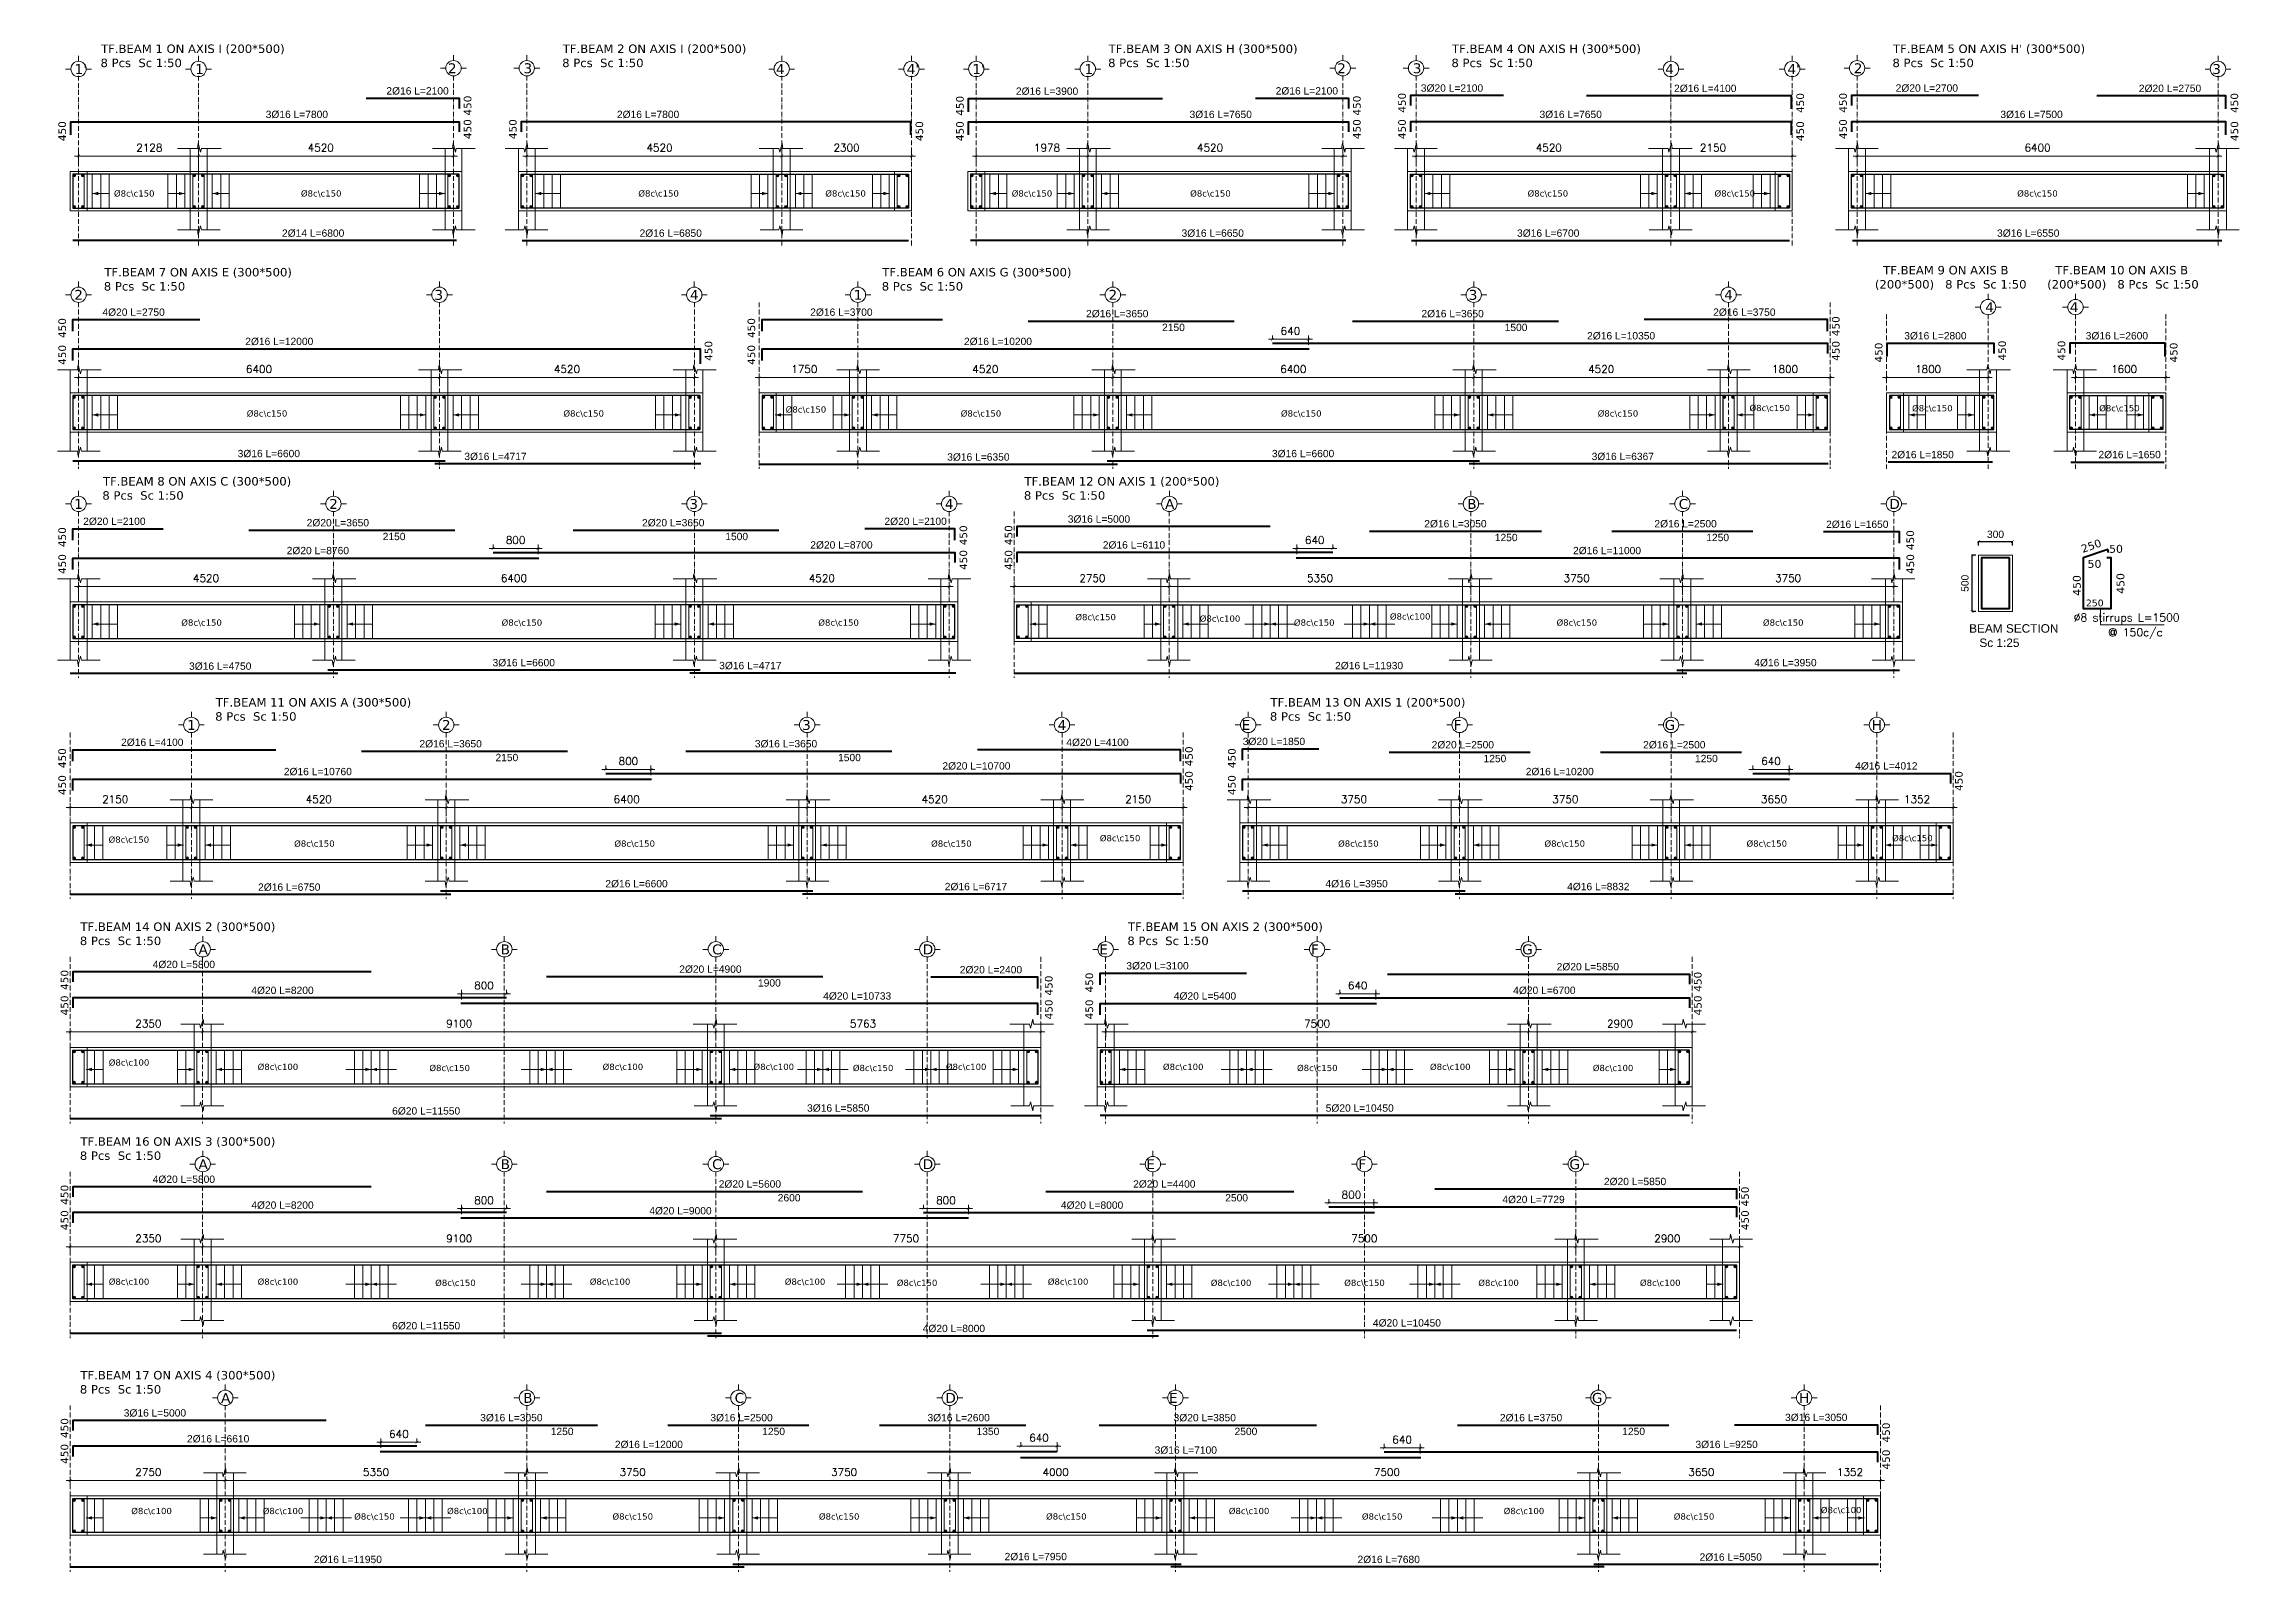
# Model space of a CAD drawing. Header units: inches. Extents: x -17020 to 43805, y -10194 to 123061.
# Drawn here: x 39891 to 43805, y 112285 to 114993 of the extents above; entities that cross this region are included whole.
import ezdxf

# ---------------------------------------------------------------- set-up
doc = ezdxf.new("R2010")
doc.units = ezdxf.units.IN
doc.header["$LTSCALE"] = 0.7
doc.header["$MEASUREMENT"] = 0
doc.linetypes.add('ACAD_ISO10W100', pattern=[18, 12, -3, 0, -3])
doc.layers.get('0').update_dxf_attribs({"lineweight": 13})
doc.layers.get('Defpoints').update_dxf_attribs({"lineweight": 5})
for name, color, linetype, lineweight in [('axis', 254, 'ACAD_ISO10W100', 9), ('BEAM FRAME', 5, 'Continuous', 18), ('COLUMN', 4, 'Continuous', 20), ('DIME', 6, 'Continuous', 25), ('elevline', 30, 'Continuous', 20), ('FRAME 070', 5, 'Continuous', 60), ('hatch', 9, 'Continuous', 9), ('ReinfContineous', 4, 'Continuous', 40), ('renforcment', 141, 'Continuous', 40), ('tex', 3, 'Continuous', 25), ('TEXT', 3, 'Continuous', 25), ('top rein. extension', 50, 'Continuous', 20), ('top renforcment', 7, 'Continuous', 40)]:
    doc.layers.add(name, color=color, linetype=linetype, lineweight=lineweight)
doc.styles.add('100', font='romans.shx', dxfattribs={"height": 13.5})
doc.styles.add('romanc', font='verdana.ttf', dxfattribs={"height": 250})
doc.styles.get("Standard").update_dxf_attribs({"font": 'arial.ttf', "height": 13})
doc.styles.add('STYLE3', font='romanc.shx', dxfattribs={"height": 45})
doc.dimstyles.new('100', dxfattribs={"dimtxt": 13.5, "dimasz": 5, "dimexe": 7, "dimexo": 7, "dimgap": 8, "dimtad": 1, "dimdec": 0, "dimlfac": 10, "dimzin": 4, "dimdsep": 46, "dimtxsty": '100', "dimblk": 'ARCHTICK', "dimcen": 0.09, "dimdle": 7, "dimclrd": 1, "dimclre": 8, "dimclrt": 2, "dimadec": 0, "dimazin": 1, "dimtfac": 1, "dimtdec": 0, "dimtix": 1, "dimtofl": 0, "dimtmove": 0, "dimatfit": 3, "dimldrblk": 'ARCHTICK', "dimfxl": 0.18, "dimtolj": 1, "dimtzin": 0, "dimlwd": -1, "dimlwe": -1, "dimarcsym": 0})
doc.dimstyles.new('25ST', dxfattribs={"dimtxt": 13, "dimasz": 5, "dimexe": 0.18, "dimexo": 5, "dimgap": 6, "dimtad": 1, "dimdec": 0, "dimlfac": 5, "dimzin": 0, "dimdsep": 46, "dimtxsty": 'Standard', "dimblk": 'ARCHTICK', "dimcen": 0.09, "dimclrd": 256, "dimclre": 7, "dimclrt": 7, "dimadec": 0, "dimazin": 0, "dimtfac": 1, "dimtdec": 0, "dimtix": 1, "dimtofl": 0, "dimtmove": 0, "dimatfit": 3, "dimldrblk": 'ARCHTICK', "dimfxl": 1, "dimtolj": 1, "dimtzin": 0, "dimarcsym": 0})
doc.dimstyles.get("Standard").update_dxf_attribs({"dimtxt": 13, "dimasz": 5, "dimexe": 0.18, "dimexo": 0.0625, "dimgap": 6, "dimtad": 1, "dimdec": 0, "dimlfac": 10, "dimzin": 0, "dimdsep": 46, "dimtxsty": 'Standard', "dimblk": 'ARCHTICK', "dimcen": 0.09, "dimse1": 1, "dimse2": 1, "dimclrd": 1, "dimclre": 7, "dimclrt": 3, "dimadec": 0, "dimazin": 0, "dimtfac": 1, "dimtdec": 0, "dimtix": 1, "dimtofl": 0, "dimtmove": 0, "dimatfit": 3, "dimldrblk": 'ARCHTICK', "dimfxl": 1, "dimtolj": 1, "dimtzin": 0, "dimarcsym": 0})

msp = doc.modelspace()

# ---------------------------------------------------------------- texts
at = {"layer": 'tex', "style": 'romanc'}
for s, p in [('%%C8c\\c150', (40014.43, 114722.9, -33436.19)), ('%%C8c\\c150', (40345.96, 114722.9, -33436.19)), ('%%C8c\\c150', (40944.26, 114722.9, -33436.19)), ('%%C8c\\c150', (41275.78, 114722.9, -33436.19)), ('%%C8c\\c150', (41606.3, 114722.9, -33436.19)), ('%%C8c\\c150', (41922.82, 114722.9, -33436.19)), ('%%C8c\\c150', (42521.12, 114722.9, -33436.19)), ('%%C8c\\c150', (42852.64, 114722.9, -33436.19)), ('%%C8c\\c150', (43389.26, 114722.9, -33436.19)), ('%%C8c\\c150', (41205.57, 114339.88, -33436.19)), ('%%C8c\\c150', (42914.59, 114342.53, -33436.19)), ('%%C8c\\c150', (43202.87, 114342.1, -33436.19)), ('%%C8c\\c150', (43534.67, 114342.1, -33436.19)), ('%%C8c\\c150', (40249.88, 114332.81, -33654.09)), ('%%C8c\\c150', (40811.41, 114332.81, -33654.09)), ('%%C8c\\c150', (41515.83, 114332.81, -33436.19)), ('%%C8c\\c150', (42083.88, 114332.81, -33436.19)), ('%%C8c\\c150', (42645.41, 114332.81, -33436.19)), ('%%C8c\\c150', (40133.83, 113962.07, -33654.09)), ('%%C8c\\c150', (40701.88, 113962.07, -33654.09)), ('%%C8c\\c150', (41263.41, 113962.07, -33654.09)), ('%%C8c\\c150', (41719.19, 113971.79, -33436.19)), ('%%C8c\\c100', (41939.76, 113969.14)), ('%%C8c\\c150', (42106.88, 113962.07, -33436.19)), ('%%C8c\\c100', (42276.97, 113972.91)), ('%%C8c\\c150', (42572.47, 113962.07, -33436.19)), ('%%C8c\\c150', (42938.46, 113962.07, -33436.19)), ('%%C8c\\c150', (40004.9, 113577.28, -33436.19)), ('%%C8c\\c150', (40333.83, 113570.21, -33436.19)), ('%%C8c\\c150', (40901.88, 113570.21, -33436.19)), ('%%C8c\\c150', (41463.41, 113570.21, -33436.19)), ('%%C8c\\c150', (41762.57, 113579.93, -33436.19)), ('%%C8c\\c150', (42185.06, 113570.21, -33436.19)), ('%%C8c\\c150', (42551.04, 113570.21, -33436.19)), ('%%C8c\\c150', (42909.32, 113570.21, -33436.19)), ('%%C8c\\c150', (43167.47, 113579.93, -33436.19)), ('%%C8c\\c100', (40005.19, 113182.1, -33436.19)), ('%%C8c\\c100', (40269.24, 113174.38, -33218.28)), ('%%C8c\\c150', (40573.76, 113172.38, -33436.19)), ('%%C8c\\c100', (40880.93, 113174.38, -33218.28)), ('%%C8c\\c100', (41148.46, 113174.38, -33218.28)), ('%%C8c\\c150', (41324.62, 113172.38, -33436.19)), ('%%C8c\\c100', (41489.61, 113174.38, -33218.28)), ('%%C8c\\c100', (41874.5, 113174.38, -33218.28)), ('%%C8c\\c150', (42112.28, 113172.38, -33436.19)), ('%%C8c\\c100', (42348.1, 113174.38, -33218.28)), ('%%C8c\\c100', (42636.7, 113172.38, -33436.19)), ('%%C8c\\c100', (40005.19, 112793.51, -33436.19)), ('%%C8c\\c100', (40269.24, 112793.51, -33436.19)), ('%%C8c\\c150', (40584.04, 112791.51, -33436.19)), ('%%C8c\\c100', (40858.16, 112793.51, -33436.19)), ('%%C8c\\c100', (41203.92, 112793.51, -33436.19)), ('%%C8c\\c150', (41402.55, 112791.51, -33436.19)), ('%%C8c\\c100', (41670.38, 112793.51, -33436.19)), ('%%C8c\\c100', (41959.34, 112791.51, -33436.19)), ('%%C8c\\c150', (42195.99, 112791.51, -33436.19)), ('%%C8c\\c100', (42433.69, 112791.51, -33436.19)), ('%%C8c\\c100', (42720.41, 112791.51, -33436.19)), ('%%C8c\\c100', (40045.19, 112386.93, -33436.19)), ('%%C8c\\c100', (40278.24, 112386.93, -33436.19)), ('%%C8c\\c100', (40605.08, 112386.93, -33436.19)), ('%%C8c\\c100', (41991.27, 112386.93, -33436.19)), ('%%C8c\\c100', (42478.73, 112386.93, -33436.19)), ('%%C8c\\c100', (43041.18, 112388.63)), ('%%C8c\\c150', (40440.41, 112377.21, -33436.19)), ('%%C8c\\c150', (40898.47, 112377.21, -33436.19)), ('%%C8c\\c150', (41264.46, 112377.21, -33436.19)), ('%%C8c\\c150', (41667.24, 112377.21, -33436.19)), ('%%C8c\\c150', (42227.29, 112377.21, -33436.19)), ('%%C8c\\c150', (42780.32, 112377.21, -33436.19))]:
    msp.add_text(s, height=11, dxfattribs=at).set_placement(p)
at = {"layer": 'TEXT'}
for s, height, style, p in [('TF.BEAM 1 ON AXIS I (200*500)', 15, 'romanc', (39991.64, 114977.45)), ('TF.BEAM 2 ON AXIS I (200*500)', 15, 'romanc', (40810.31, 114977.45)), ('TF.BEAM 3 ON AXIS H (300*500)', 15, 'romanc', (41778.37, 114977.45)), ('TF.BEAM 4 ON AXIS H (300*500)', 15, 'romanc', (42387.17, 114977.45)), ("TF.BEAM 5 ON AXIS H' (300*500)", 15, 'romanc', (43169.18, 114977.45)), ("1'", 17.6, 'romanc', (39944.67, 114940.16)), ('8 Pcs  Sc 1:50 ', 15, 'romanc', (39990.62, 114952.35)), ('1', 17.6, 'romanc', (40158.62, 114940.16)), ('2', 17.6, 'romanc', (40606.66, 114941.52)), ('3', 17.6, 'romanc', (40740.71, 114941.52)), ('8 Pcs  Sc 1:50 ', 15, 'romanc', (40809.29, 114952.35)), ('4', 17.6, 'romanc', (41188.37, 114940.16)), ("4'", 17.6, 'romanc', (41420.17, 114940.16)), ("1'", 17.6, 'romanc', (41536.53, 114940.16)), ('1', 17.6, 'romanc', (41735.48, 114940.16)), ('8 Pcs  Sc 1:50 ', 15, 'romanc', (41777.35, 114952.35)), ('2', 17.6, 'romanc', (42183.52, 114941.52)), ('3', 17.6, 'romanc', (42317.57, 114941.52)), ('8 Pcs  Sc 1:50 ', 15, 'romanc', (42386.15, 114952.35)), ('4', 17.6, 'romanc', (42765.23, 114940.16)), ("4'", 17.6, 'romanc', (42982.03, 114940.16)), ('2', 17.6, 'romanc', (43099.58, 114941.52)), ('8 Pcs  Sc 1:50 ', 15, 'romanc', (43168.16, 114952.35)), ('3', 17.6, 'romanc', (43735.24, 114940.16)), ('TF.BEAM 7 ON AXIS E (300*500)', 15, 'romanc', (39997.52, 114581.3, -217.91)), ('TF.BEAM 6 ON AXIS G (300*500)', 15, 'romanc', (41376.94, 114581.3)), ('TF.BEAM 9 ON AXIS B ', 15, 'romanc', (43151.64, 114584.9)), ('TF.BEAM 10 ON AXIS B ', 15, 'romanc', (43457.03, 114584.9)), ('2', 17.6, 'romanc', (39944.09, 114539.77, -217.91)), ('8 Pcs  Sc 1:50 ', 15, 'romanc', (39996.5, 114556.2, -217.91)), ('3', 17.6, 'romanc', (40582.75, 114539.77, -217.91)), ('4', 17.6, 'romanc', (41035.89, 114539.77, -217.91)), ('1', 17.6, 'romanc', (41326.09, 114539.77)), ('8 Pcs  Sc 1:50 ', 15, 'romanc', (41375.92, 114556.2)), ('2', 17.6, 'romanc', (41778.09, 114539.77)), ('3', 17.6, 'romanc', (42416.75, 114539.77)), ('4', 17.6, 'romanc', (42869.89, 114539.77)), ('(200*500)   8 Pcs  Sc 1:50 ', 15, 'romanc', (43137.06, 114559.8)), ('(200*500)   8 Pcs  Sc 1:50 ', 15, 'romanc', (43442.44, 114559.8)), ('4', 17.6, 'romanc', (43332.75, 114517.94)), ('4', 17.6, 'romanc', (43482.53, 114517.94)), ('TF.BEAM 8 ON AXIS C (300*500)', 15, 'romanc', (39994.94, 114210.56, -217.91)), ('8 Pcs  Sc 1:50 ', 15, 'romanc', (39993.92, 114185.47, -217.91)), ('TF.BEAM 12 ON AXIS 1 (200*500)', 15, 'romanc', (41629.02, 114210.56)), ('8 Pcs  Sc 1:50 ', 15, 'romanc', (41628, 114185.47)), ('1', 17.6, 'romanc', (39944.09, 114169.03, -217.91)), ('2', 17.6, 'romanc', (40396.09, 114169.03, -217.91)), ('3', 17.6, 'romanc', (41034.75, 114169.03, -217.91)), ('4', 17.6, 'romanc', (41487.89, 114169.03, -217.91)), ('A', 17.6, 'romanc', (41878.36, 114169.03)), ('B', 17.6, 'romanc', (42414.09, 114169.03)), ('C', 17.6, 'romanc', (42789.09, 114169.03)), ('D', 17.6, 'romanc', (43162.57, 114169.03)), ('50', 14, 'romanc', (43514.18, 114064.64)), ('50', 14, 'romanc', (43552.35, 114091.29)), ('250', 12, 'romanc', (43511.17, 113996.35)), ('  %%C8 stirrups L=1500', 14, 'STYLE3', (43470.24, 113969.62)), (' @ 150c/c', 14, 'STYLE3', (43541.2, 113943.17)), ('TF.BEAM 11 ON AXIS A (300*500)', 15, 'romanc', (40194.94, 113818.71)), ('8 Pcs  Sc 1:50 ', 15, 'romanc', (40193.92, 113793.61)), ('TF.BEAM 13 ON AXIS 1 (200*500)', 15, 'romanc', (42065.21, 113818.71)), ('8 Pcs  Sc 1:50 ', 15, 'romanc', (42064.19, 113793.61)), ('1', 17.6, 'romanc', (40144.09, 113777.17)), ('2', 17.6, 'romanc', (40596.09, 113777.17)), ('3', 17.6, 'romanc', (41234.75, 113777.17)), ('4', 17.6, 'romanc', (41687.89, 113777.17)), ('E', 17.6, 'romanc', (42014.21, 113777.17)), ('F', 17.6, 'romanc', (42389.98, 113777.17)), ('G', 17.6, 'romanc', (42764.29, 113777.17)), ('H', 17.6, 'romanc', (43131.47, 113777.17)), ('TF.BEAM 14 ON AXIS 2 (300*500)', 15, 'romanc', (39955.02, 113420.88)), ('8 Pcs  Sc 1:50 ', 15, 'romanc', (39954, 113395.78)), ('TF.BEAM 15 ON AXIS 2 (300*500)', 15, 'romanc', (41812.5, 113420.88)), ('8 Pcs  Sc 1:50 ', 15, 'romanc', (41811.48, 113395.78)), ('A', 17.6, 'romanc', (40164.36, 113379.34)), ('B', 17.6, 'romanc', (40700.09, 113379.34)), ('C', 17.6, 'romanc', (41075.09, 113379.34)), ('D', 17.6, 'romanc', (41448.57, 113379.34)), ('E', 17.6, 'romanc', (41761.5, 113379.34)), ('F', 17.6, 'romanc', (42137.26, 113379.34)), ('G', 17.6, 'romanc', (42511.58, 113379.34)), ('TF.BEAM 16 ON AXIS 3 (300*500)', 15, 'romanc', (39955.02, 113040.01)), ('8 Pcs  Sc 1:50 ', 15, 'romanc', (39954, 113014.91)), ('A', 17.6, 'romanc', (40164.36, 112998.47)), ('B', 17.6, 'romanc', (40700.09, 112998.47)), ('C', 17.6, 'romanc', (41075.09, 112998.47)), ('D', 17.6, 'romanc', (41448.57, 112998.47)), ('E', 17.6, 'romanc', (41845.21, 112998.47)), ('F', 17.6, 'romanc', (42220.97, 112998.47)), ('G', 17.6, 'romanc', (42595.29, 112998.47)), ('TF.BEAM 17 ON AXIS 4 (300*500)', 15, 'romanc', (39955.02, 112625.7)), ('8 Pcs  Sc 1:50 ', 15, 'romanc', (39954, 112600.61)), ('A', 17.6, 'romanc', (40204.36, 112584.17)), ('B', 17.6, 'romanc', (40740.09, 112584.17)), ('C', 17.6, 'romanc', (41115.09, 112584.17)), ('D', 17.6, 'romanc', (41488.57, 112584.17)), ('E', 17.6, 'romanc', (41885.21, 112584.17)), ('G', 17.6, 'romanc', (42635.29, 112584.17)), ('H', 17.6, 'romanc', (43002.47, 112584.17))]:
    msp.add_text(s, height=height, dxfattribs=dict(at, style=style)).set_placement(p)
at = {"layer": 'TEXT', "style": 'romanc'}
for s, height, rotation, p in [('450', 13.5, 90, (40648.22, 114866.44, -73392.95)), ('450', 13.5, 90, (41521.27, 114866.08, -72739.24)), ('450', 13.5, 90, (42225.08, 114866.44, -73392.95)), ('450', 13.5, 90, (42305.23, 114871.44, -73392.95)), ('450', 13.5, 90, (43011.2, 114871.08, -72739.24)), ('450', 13.5, 90, (43087.24, 114871.44, -73392.95)), ('450', 13.5, 90, (43781.2, 114871.08, -72957.14)), ('450', 13.5, 90, (40648.22, 114824.71, -73392.95)), ('450', 13.5, 90, (40728.37, 114824.71, -73392.95)), ('450', 13.5, 90, (42225.08, 114824.71, -73392.95)), ('450', 13.5, 90, (42305.23, 114824.71, -73392.95)), ('450', 13.5, 90, (43087.24, 114824.71, -73392.95)), ('450', 13.5, 90, (39929.41, 114821.15, -72739.24)), ('450', 13.5, 90, (41449.34, 114821.15, -72739.24)), ('450', 13.5, 90, (41521.27, 114821.15, -72739.24)), ('450', 13.5, 90, (43011.2, 114821.15, -72739.24)), ('450', 13.5, 90, (43781.2, 114821.15, -72957.14)), ('450', 13.5, 90, (39929.41, 114472.09, -72739.24)), ('450', 13.5, 90, (41151.41, 114472.09, -72739.24)), ('450', 13.5, 90, (43074.37, 114475.33, -73175.05)), ('450', 13.5, 90, (39929.41, 114424.39, -72739.24)), ('450', 13.5, 90, (41075.37, 114431.58, -73610.86)), ('450', 13.5, 90, (41151.41, 114424.39, -72739.24)), ('450', 13.5, 90, (43074.37, 114431.58, -73175.05)), ('450', 13.5, 90, (43150.41, 114428.6, -72739.24)), ('450', 13.5, 90, (43369.38, 114432.16, -73392.95)), ('450', 13.5, 90, (43474.53, 114432.16, -73392.95)), ('450', 13.5, 90, (43673.5, 114428.6, -72739.24)), ('450', 13.5, 90, (39929.41, 114101.35, -72957.14)), ('450', 13.5, 90, (41527.37, 114104.59, -73610.86)), ('450', 13.5, 90, (41607.52, 114104.84, -73175.05)), ('450', 13.5, 90, (43206.48, 114096.04, -72521.33)), ('250', 14, 19.5245, (43505.64, 114090.89)), ('450', 13.5, 90, (39929.41, 114053.66, -72957.14)), ('450', 13.5, 90, (41527.37, 114060.84, -73610.86)), ('450', 13.5, 90, (41607.52, 114060.84, -73175.05)), ('450', 13.5, 90, (43206.48, 114053.66, -72521.33)), ('450', 14, 90, (43502, 114015.06)), ('450', 14, 90, (43579.42, 114018.63)), ('450', 13.5, 90, (39929.41, 113709.49, -72739.24)), ('450', 13.5, 90, (41927.37, 113712.74, -73175.05)), ('450', 13.5, 90, (42003.41, 113709.49, -72521.33)), ('450', 13.5, 90, (39929.41, 113661.8, -72739.24)), ('450', 13.5, 90, (41927.37, 113668.98, -73175.05)), ('450', 13.5, 90, (42003.41, 113661.8, -72521.33)), ('450', 13.5, 90, (43292.54, 113668.98, -73175.05)), ('450', 13.5, 90, (39933.52, 113316.3, -73175.05)), ('450', 13.5, 90, (41678.77, 113306.35, -72739.24)), ('450', 13.5, 90, (41750.7, 113311.66, -72521.33)), ('450', 13.5, 90, (42829.66, 113313.12, -73175.05)), ('450', 13.5, 90, (39933.52, 113271.15, -73175.05)), ('450', 13.5, 90, (41678.77, 113263.97, -72739.24)), ('450', 13.5, 90, (41750.7, 113263.97, -72521.33)), ('450', 13.5, 90, (42829.66, 113271.15, -73175.05)), ('450', 13.5, 90, (39933.52, 112935.43, -73175.05)), ('450', 13.5, 90, (42913.37, 112932.25, -73175.05)), ('450', 13.5, 90, (39933.52, 112890.28, -73175.05)), ('450', 13.5, 90, (42913.37, 112890.28, -73175.05)), ('450', 13.5, 90, (39933.52, 112521.8, -73175.05)), ('450', 13.5, 90, (39933.52, 112475.98, -73175.05)), ('450', 13.5, 90, (43163.54, 112513.89, -73175.05)), ('450', 13.5, 90, (43163.54, 112465.98, -73175.05))]:
    msp.add_text(s, height=height, rotation=rotation, dxfattribs=at).set_placement(p)
at = {"layer": 'TEXT'}
for s, p in [('BEAM SECTION ', (43304.14, 113949.64)), ('Sc 1:25', (43322.29, 113924.26))]:
    msp.add_text(s, height=15, dxfattribs=at).set_placement(p)

# ---------------------------------------------------------------- blocks, each defined once
blk = doc.blocks.new('*D17')
at = {"layer": 'Defpoints', "color": 0, "transparency": 16777216}
for p in [(41113.7, 114452.8, -218.4), (41113.7, 114452.8), (42133.7, 114452.8, -167.8)]:
    blk.add_point(p, dxfattribs=at)
at = {"layer": 'TEXT', "color": 3, "transparency": 16777216, "insert": (41582, 114465.8), "char_height": 13, "attachment_point": 5}
blk.add_mtext('\\A1;2%%C16 L=10200', dxfattribs=at)
blk = doc.blocks.new('_ArchTick')
at = {"color": 0, "linetype": 'ByBlock', "lineweight": 0, "const_width": 0.15}
blk.add_lwpolyline([(-0.5, -0.5), (0.5, 0.5)], dxfattribs=at)
blk = doc.blocks.new('*D18')
at = {"color": 1, "transparency": 16777216}
blk.add_line((42418.7, 114402.2), (42884.7, 114402.2), dxfattribs=at)
at = {"color": 8, "transparency": 16777216}
for p, q in [((42425.7, 114395.6), (42425.7, 114409.2)), ((42877.7, 114396.2), (42877.7, 114409.2))]:
    blk.add_line(p, q, dxfattribs=at)
at = {"layer": 'Defpoints', "color": 0, "transparency": 16777216}
for p in [(42425.7, 114388.6), (42877.7, 114402.2), (42877.7, 114389.2)]:
    blk.add_point(p, dxfattribs=at)
at = {"color": 1, "transparency": 16777216, "xscale": 5, "yscale": 5, "zscale": 5, "rotation": 180}
blk.add_blockref('_ArchTick', (42425.7, 114402.2), dxfattribs=at)
at = {"color": 1, "transparency": 16777216, "xscale": 5, "yscale": 5, "zscale": 5}
blk.add_blockref('_ArchTick', (42877.7, 114402.2), dxfattribs=at)
at = {"color": 2, "transparency": 16777216, "insert": (42651.7, 114416.9), "char_height": 13.5, "attachment_point": 5, "style": '100'}
blk.add_mtext('\\A1;4520', dxfattribs=at)
blk = doc.blocks.new('*D19')
at = {"layer": 'Defpoints', "color": 0, "transparency": 16777216}
for p in [(42068.7, 114462.8, -157.8), (42068.7, 114462.8), (43103.7, 114462.8, -218.5)]:
    blk.add_point(p, dxfattribs=at)
at = {"layer": 'TEXT', "color": 3, "transparency": 16777216, "insert": (42687, 114475.8), "char_height": 13, "attachment_point": 5}
blk.add_mtext('\\A1;2%%C16 L=10350', dxfattribs=at)
blk = doc.blocks.new('*D31')
at = {"color": 1, "transparency": 16777216}
blk.add_line((42139.7, 114469.8), (42061.7, 114469.8), dxfattribs=at)
at = {"color": 8, "transparency": 16777216}
for p, q in [((42068.7, 114469.8), (42068.7, 114476.8)), ((42132.7, 114459.8), (42132.7, 114476.8))]:
    blk.add_line(p, q, dxfattribs=at)
at = {"layer": 'Defpoints', "color": 0, "transparency": 16777216}
for p in [(42068.7, 114469.8), (42068.7, 114462.8), (42132.7, 114452.8)]:
    blk.add_point(p, dxfattribs=at)
at = {"color": 1, "transparency": 16777216, "xscale": 5, "yscale": 5, "zscale": 5, "rotation": 180}
blk.add_blockref('_ArchTick', (42068.7, 114469.8), dxfattribs=at)
at = {"color": 1, "transparency": 16777216, "xscale": 5, "yscale": 5, "zscale": 5}
blk.add_blockref('_ArchTick', (42132.7, 114469.8), dxfattribs=at)
at = {"color": 2, "transparency": 16777216, "insert": (42100.7, 114484.5), "char_height": 13.5, "attachment_point": 5, "style": '100'}
blk.add_mtext('\\A1;640', dxfattribs=at)
blk = doc.blocks.new('*D20')
at = {"color": 1, "transparency": 16777216}
blk.add_line((42432.7, 114402.2), (41778.7, 114402.2), dxfattribs=at)
at = {"color": 8, "transparency": 16777216}
for p, q in [((41785.7, 114393.3), (41785.7, 114409.2)), ((42425.7, 114395.6), (42425.7, 114409.2))]:
    blk.add_line(p, q, dxfattribs=at)
at = {"layer": 'Defpoints', "color": 0, "transparency": 16777216}
for p in [(41785.7, 114402.2), (42425.7, 114388.6), (41785.7, 114386.3)]:
    blk.add_point(p, dxfattribs=at)
at = {"color": 1, "transparency": 16777216, "xscale": 5, "yscale": 5, "zscale": 5, "rotation": 180}
blk.add_blockref('_ArchTick', (41785.7, 114402.2), dxfattribs=at)
at = {"color": 1, "transparency": 16777216, "xscale": 5, "yscale": 5, "zscale": 5}
blk.add_blockref('_ArchTick', (42425.7, 114402.2), dxfattribs=at)
at = {"color": 2, "transparency": 16777216, "insert": (42105.7, 114416.9), "char_height": 13.5, "attachment_point": 5, "style": '100'}
blk.add_mtext('\\A1;6400', dxfattribs=at)
blk = doc.blocks.new('*D21')
at = {"color": 1, "transparency": 16777216}
blk.add_line((41326.7, 114402.2), (41792.7, 114402.2), dxfattribs=at)
at = {"color": 8, "transparency": 16777216}
for p, q in [((41333.7, 114381), (41333.7, 114409.2)), ((41785.7, 114393.3), (41785.7, 114409.2))]:
    blk.add_line(p, q, dxfattribs=at)
at = {"layer": 'Defpoints', "color": 0, "transparency": 16777216}
for p in [(41785.7, 114402.2), (41333.7, 114374), (41785.7, 114386.3)]:
    blk.add_point(p, dxfattribs=at)
at = {"color": 1, "transparency": 16777216, "xscale": 5, "yscale": 5, "zscale": 5, "rotation": 180}
blk.add_blockref('_ArchTick', (41333.7, 114402.2), dxfattribs=at)
at = {"color": 1, "transparency": 16777216, "xscale": 5, "yscale": 5, "zscale": 5}
blk.add_blockref('_ArchTick', (41785.7, 114402.2), dxfattribs=at)
at = {"color": 2, "transparency": 16777216, "insert": (41559.7, 114416.9), "char_height": 13.5, "attachment_point": 5, "style": '100'}
blk.add_mtext('\\A1;4520', dxfattribs=at)
blk = doc.blocks.new('*D22')
at = {"layer": 'Defpoints', "color": 0, "transparency": 16777216}
for p in [(41113.7, 114504.7, -218.4), (41113.7, 114504.7), (41483.7, 114504.7, -209.5)]:
    blk.add_point(p, dxfattribs=at)
at = {"layer": 'TEXT', "color": 3, "transparency": 16777216, "insert": (41304.4, 114517.7), "char_height": 13, "attachment_point": 5}
blk.add_mtext('\\A1;2%%C16 L=3700', dxfattribs=at)
blk = doc.blocks.new('*D23')
at = {"layer": 'Defpoints', "color": 0, "transparency": 16777216}
for p in [(42210.7, 114502.1, -203.1), (42210.7, 114502.1), (42575.7, 114502.1, -189.9)]:
    blk.add_point(p, dxfattribs=at)
at = {"layer": 'TEXT', "color": 3, "transparency": 16777216, "insert": (42388.2, 114515.1), "char_height": 13, "attachment_point": 5}
blk.add_mtext('\\A1;2%%C16 L=3650', dxfattribs=at)
blk = doc.blocks.new('*D24')
at = {"layer": 'Defpoints', "color": 0, "transparency": 16777216}
for p in [(42425.7, 114500.6), (42575.7, 114500.6), (42575.7, 114478.2)]:
    blk.add_point(p, dxfattribs=at)
at = {"layer": 'TEXT', "color": 3, "transparency": 16777216, "insert": (42500.7, 114490.8), "char_height": 13, "attachment_point": 5}
blk.add_mtext('\\A1;1500', dxfattribs=at)
blk = doc.blocks.new('*D25')
at = {"layer": 'Defpoints', "color": 0, "transparency": 16777216}
for p in [(42727.7, 114504.7, -209.5), (43102.7, 114504.7, -218.4), (43102.7, 114504.7)]:
    blk.add_point(p, dxfattribs=at)
at = {"layer": 'TEXT', "color": 3, "transparency": 16777216, "insert": (42905.5, 114517.7), "char_height": 13, "attachment_point": 5}
blk.add_mtext('\\A1;2%%C16 L=3750', dxfattribs=at)
blk = doc.blocks.new('*D26')
at = {"layer": 'Defpoints', "color": 0, "transparency": 16777216}
for p in [(41158.7, 114247.9, -13652.7), (41793.7, 114247.9, -37100.9), (41793.7, 114247.9)]:
    blk.add_point(p, dxfattribs=at)
at = {"layer": 'TEXT', "color": 3, "transparency": 16777216, "insert": (41547.3, 114260.9), "char_height": 13, "attachment_point": 5}
blk.add_mtext('\\A1;3%%C16 L=6350', dxfattribs=at)
blk = doc.blocks.new('*D27')
at = {"layer": 'Defpoints', "color": 0, "transparency": 16777216}
for p in [(41775.7, 114254, -13652.7), (42435.7, 114254, -37100.9), (42435.7, 114254)]:
    blk.add_point(p, dxfattribs=at)
at = {"layer": 'TEXT', "color": 3, "transparency": 16777216, "insert": (42123.1, 114267), "char_height": 13, "attachment_point": 5}
blk.add_mtext('\\A1;3%%C16 L=6600', dxfattribs=at)
blk = doc.blocks.new('*D28')
at = {"color": 1, "transparency": 16777216}
blk.add_line((43064.7, 114402.2), (42870.7, 114402.2), dxfattribs=at)
at = {"color": 8, "transparency": 16777216}
for p, q in [((42877.7, 114396.1), (42877.7, 114409.2)), ((43057.7, 114395.9), (43057.7, 114409.2))]:
    blk.add_line(p, q, dxfattribs=at)
at = {"layer": 'Defpoints', "color": 0, "transparency": 16777216}
for p in [(42877.7, 114402.2), (42877.7, 114389.1), (43057.7, 114388.9)]:
    blk.add_point(p, dxfattribs=at)
at = {"color": 1, "transparency": 16777216, "xscale": 5, "yscale": 5, "zscale": 5, "rotation": 180}
blk.add_blockref('_ArchTick', (42877.7, 114402.2), dxfattribs=at)
at = {"color": 1, "transparency": 16777216, "xscale": 5, "yscale": 5, "zscale": 5}
blk.add_blockref('_ArchTick', (43057.7, 114402.2), dxfattribs=at)
at = {"color": 2, "transparency": 16777216, "insert": (42977.7, 114416.9), "char_height": 13.5, "attachment_point": 5, "style": '100'}
blk.add_mtext('\\A1;1800', dxfattribs=at)
blk = doc.blocks.new('*D29')
at = {"color": 1, "transparency": 16777216}
blk.add_line((41340.7, 114402.2), (41151.7, 114402.2), dxfattribs=at)
at = {"color": 8, "transparency": 16777216}
for p, q in [((41158.7, 114387.8), (41158.7, 114409.2)), ((41333.7, 114381), (41333.7, 114409.2))]:
    blk.add_line(p, q, dxfattribs=at)
at = {"layer": 'Defpoints', "color": 0, "transparency": 16777216}
for p in [(41158.7, 114402.2), (41158.7, 114380.8), (41333.7, 114374)]:
    blk.add_point(p, dxfattribs=at)
at = {"color": 1, "transparency": 16777216, "xscale": 5, "yscale": 5, "zscale": 5, "rotation": 180}
blk.add_blockref('_ArchTick', (41158.7, 114402.2), dxfattribs=at)
at = {"color": 1, "transparency": 16777216, "xscale": 5, "yscale": 5, "zscale": 5}
blk.add_blockref('_ArchTick', (41333.7, 114402.2), dxfattribs=at)
at = {"color": 2, "transparency": 16777216, "insert": (41238.7, 114416.9), "char_height": 13.5, "attachment_point": 5, "style": '100'}
blk.add_mtext('\\A1;1750', dxfattribs=at)
blk = doc.blocks.new('*D30')
at = {"layer": 'Defpoints', "color": 0, "transparency": 16777216}
for p in [(42417.7, 114248.9, -13652.7), (43054.4, 114248.9, -37100.9), (43054.4, 114248.9)]:
    blk.add_point(p, dxfattribs=at)
at = {"layer": 'TEXT', "color": 3, "transparency": 16777216, "insert": (42690, 114261.9), "char_height": 13, "attachment_point": 5}
blk.add_mtext('\\A1;3%%C16 L=6367', dxfattribs=at)
blk = doc.blocks.new('*D32')
at = {"color": 1, "transparency": 16777216}
blk.add_line((40157.5, 114794.7), (40623.5, 114794.7), dxfattribs=at)
at = {"color": 8, "transparency": 16777216}
for p, q in [((40164.5, 114758.2), (40164.5, 114801.7)), ((40616.5, 114776.5), (40616.5, 114801.7))]:
    blk.add_line(p, q, dxfattribs=at)
at = {"layer": 'Defpoints', "color": 0, "transparency": 16777216}
for p in [(40616.5, 114794.7), (40164.5, 114751.2), (40616.5, 114769.5)]:
    blk.add_point(p, dxfattribs=at)
at = {"color": 1, "transparency": 16777216, "xscale": 5, "yscale": 5, "zscale": 5, "rotation": 180}
blk.add_blockref('_ArchTick', (40164.5, 114794.7), dxfattribs=at)
at = {"color": 1, "transparency": 16777216, "xscale": 5, "yscale": 5, "zscale": 5}
blk.add_blockref('_ArchTick', (40616.5, 114794.7), dxfattribs=at)
at = {"color": 2, "transparency": 16777216, "insert": (40381.2, 114809.5), "char_height": 13.5, "attachment_point": 5, "style": '100'}
blk.add_mtext('\\A1;4520', dxfattribs=at)
blk = doc.blocks.new('*D33')
at = {"layer": 'Defpoints', "color": 0, "transparency": 16777216}
for p in [(39941.7, 114644.8, -13652.7), (40621.7, 114644.8, -37318.8), (40621.7, 114644.8)]:
    blk.add_point(p, dxfattribs=at)
at = {"layer": 'TEXT', "color": 3, "transparency": 16777216, "insert": (40367.7, 114657.8), "char_height": 13, "attachment_point": 5}
blk.add_mtext('\\A1;2%%C14 L=6800', dxfattribs=at)
blk = doc.blocks.new('*D34')
at = {"layer": 'Defpoints', "color": 0, "transparency": 16777216}
for p in [(39891.7, 114855.3, 264.3), (39891.7, 114855.3), (40671.7, 114855.3, -440.4)]:
    blk.add_point(p, dxfattribs=at)
at = {"layer": 'TEXT', "color": 3, "transparency": 16777216, "insert": (40338.8, 114868.3), "char_height": 13, "attachment_point": 5}
blk.add_mtext('\\A1;3%%C16 L=7800', dxfattribs=at)
blk = doc.blocks.new('*D35')
at = {"color": 1, "transparency": 16777216}
blk.add_line((40171.5, 114794.7), (39944.7, 114794.7), dxfattribs=at)
at = {"color": 8, "transparency": 16777216}
for p, q in [((39951.7, 114776.5), (39951.7, 114801.7)), ((40164.5, 114758.2), (40164.5, 114801.7))]:
    blk.add_line(p, q, dxfattribs=at)
at = {"layer": 'Defpoints', "color": 0, "transparency": 16777216}
for p in [(39951.7, 114794.7), (39951.7, 114769.5), (40164.5, 114751.2)]:
    blk.add_point(p, dxfattribs=at)
at = {"color": 1, "transparency": 16777216, "xscale": 5, "yscale": 5, "zscale": 5, "rotation": 180}
blk.add_blockref('_ArchTick', (39951.7, 114794.7), dxfattribs=at)
at = {"color": 1, "transparency": 16777216, "xscale": 5, "yscale": 5, "zscale": 5}
blk.add_blockref('_ArchTick', (40164.5, 114794.7), dxfattribs=at)
at = {"color": 2, "transparency": 16777216, "insert": (40077.2, 114809.5), "char_height": 13.5, "attachment_point": 5, "style": '100'}
blk.add_mtext('\\A1;2128', dxfattribs=at)
blk = doc.blocks.new('*D36')
at = {"layer": 'Defpoints', "color": 0, "transparency": 16777216}
for p in [(40461.5, 114897, -290.9), (40461.5, 114897), (40671.5, 114897, -440.4)]:
    blk.add_point(p, dxfattribs=at)
at = {"layer": 'TEXT', "color": 3, "transparency": 16777216, "insert": (40552.8, 114910), "char_height": 13, "attachment_point": 5}
blk.add_mtext('\\A1;2%%C16 L=2100', dxfattribs=at)
blk = doc.blocks.new('*D37')
at = {"color": 1, "transparency": 16777216}
blk.add_line((41205.5, 114794.7), (40739.5, 114794.7), dxfattribs=at)
at = {"color": 8, "transparency": 16777216}
for p, q in [((40746.5, 114776.5), (40746.5, 114801.7)), ((41198.5, 114758.2), (41198.5, 114801.7))]:
    blk.add_line(p, q, dxfattribs=at)
at = {"layer": 'Defpoints', "color": 0, "transparency": 16777216}
for p in [(40746.5, 114794.7), (40746.5, 114769.5), (41198.5, 114751.2)]:
    blk.add_point(p, dxfattribs=at)
at = {"color": 1, "transparency": 16777216, "xscale": 5, "yscale": 5, "zscale": 5, "rotation": 180}
blk.add_blockref('_ArchTick', (40746.5, 114794.7), dxfattribs=at)
at = {"color": 1, "transparency": 16777216, "xscale": 5, "yscale": 5, "zscale": 5}
blk.add_blockref('_ArchTick', (41198.5, 114794.7), dxfattribs=at)
at = {"color": 2, "transparency": 16777216, "insert": (40981.9, 114809.5), "char_height": 13.5, "attachment_point": 5, "style": '100'}
blk.add_mtext('\\A1;4520', dxfattribs=at)
blk = doc.blocks.new('*D38')
at = {"layer": 'Defpoints', "color": 0, "transparency": 16777216}
for p in [(40738.5, 114644.8, -37318.8), (40738.5, 114644.8), (41423.6, 114644.8, -13652.7)]:
    blk.add_point(p, dxfattribs=at)
at = {"layer": 'TEXT', "color": 3, "transparency": 16777216, "insert": (41001.7, 114657.8), "char_height": 13, "attachment_point": 5}
blk.add_mtext('\\A1;2%%C16 L=6850', dxfattribs=at)
blk = doc.blocks.new('*D39')
at = {"layer": 'Defpoints', "color": 0, "transparency": 16777216}
for p in [(40693.1, 114855.3, -440.4), (41473.2, 114855.3, 264.3), (41473.2, 114855.3)]:
    blk.add_point(p, dxfattribs=at)
at = {"layer": 'TEXT', "color": 3, "transparency": 16777216, "insert": (40961.6, 114868.3), "char_height": 13, "attachment_point": 5}
blk.add_mtext('\\A1;2%%C16 L=7800', dxfattribs=at)
blk = doc.blocks.new('*D40')
at = {"color": 1, "transparency": 16777216}
blk.add_line((41191.5, 114794.7), (41435.6, 114794.7), dxfattribs=at)
at = {"color": 8, "transparency": 16777216}
for p, q in [((41198.5, 114758.2), (41198.5, 114801.7)), ((41428.6, 114787), (41428.6, 114801.7))]:
    blk.add_line(p, q, dxfattribs=at)
at = {"layer": 'Defpoints', "color": 0, "transparency": 16777216}
for p in [(41428.6, 114794.7), (41428.6, 114780), (41198.5, 114751.2)]:
    blk.add_point(p, dxfattribs=at)
at = {"color": 1, "transparency": 16777216, "xscale": 5, "yscale": 5, "zscale": 5, "rotation": 180}
blk.add_blockref('_ArchTick', (41198.5, 114794.7), dxfattribs=at)
at = {"color": 1, "transparency": 16777216, "xscale": 5, "yscale": 5, "zscale": 5}
blk.add_blockref('_ArchTick', (41428.6, 114794.7), dxfattribs=at)
at = {"color": 2, "transparency": 16777216, "insert": (41313.5, 114809.5), "char_height": 13.5, "attachment_point": 5, "style": '100'}
blk.add_mtext('\\A1;2300', dxfattribs=at)
blk = doc.blocks.new('*D47')
at = {"color": 1, "transparency": 16777216}
blk.add_line((41734.4, 114794.7), (42200.4, 114794.7), dxfattribs=at)
at = {"color": 8, "transparency": 16777216}
for p, q in [((41741.4, 114758.2), (41741.4, 114801.7)), ((42193.4, 114776.5), (42193.4, 114801.7))]:
    blk.add_line(p, q, dxfattribs=at)
at = {"layer": 'Defpoints', "color": 0, "transparency": 16777216}
for p in [(42193.4, 114794.7), (41741.4, 114751.2), (42193.4, 114769.5)]:
    blk.add_point(p, dxfattribs=at)
at = {"color": 1, "transparency": 16777216, "xscale": 5, "yscale": 5, "zscale": 5, "rotation": 180}
blk.add_blockref('_ArchTick', (41741.4, 114794.7), dxfattribs=at)
at = {"color": 1, "transparency": 16777216, "xscale": 5, "yscale": 5, "zscale": 5}
blk.add_blockref('_ArchTick', (42193.4, 114794.7), dxfattribs=at)
at = {"color": 2, "transparency": 16777216, "insert": (41958.1, 114809.5), "char_height": 13.5, "attachment_point": 5, "style": '100'}
blk.add_mtext('\\A1;4520', dxfattribs=at)
blk = doc.blocks.new('*D48')
at = {"layer": 'Defpoints', "color": 0, "transparency": 16777216}
for p in [(41533.6, 114644.8, -13652.7), (42198.6, 114644.8, -37318.8), (42198.6, 114644.8)]:
    blk.add_point(p, dxfattribs=at)
at = {"layer": 'TEXT', "color": 3, "transparency": 16777216, "insert": (41962.8, 114657.8), "char_height": 13, "attachment_point": 5}
blk.add_mtext('\\A1;3%%C16 L=6650', dxfattribs=at)
blk = doc.blocks.new('*D49')
at = {"layer": 'Defpoints', "color": 0, "transparency": 16777216}
for p in [(41483.6, 114855.3, 264.3), (41483.6, 114855.3), (42248.6, 114855.3, -440.4)]:
    blk.add_point(p, dxfattribs=at)
at = {"layer": 'TEXT', "color": 3, "transparency": 16777216, "insert": (41977, 114868.3), "char_height": 13, "attachment_point": 5}
blk.add_mtext('\\A1;3%%C16 L=7650', dxfattribs=at)
blk = doc.blocks.new('*D50')
at = {"color": 1, "transparency": 16777216}
blk.add_line((41748.4, 114794.7), (41536.6, 114794.7), dxfattribs=at)
at = {"color": 8, "transparency": 16777216}
for p, q in [((41543.6, 114776.5), (41543.6, 114801.7)), ((41741.4, 114758.2), (41741.4, 114801.7))]:
    blk.add_line(p, q, dxfattribs=at)
at = {"layer": 'Defpoints', "color": 0, "transparency": 16777216}
for p in [(41543.6, 114794.7), (41543.6, 114769.5), (41741.4, 114751.2)]:
    blk.add_point(p, dxfattribs=at)
at = {"color": 1, "transparency": 16777216, "xscale": 5, "yscale": 5, "zscale": 5, "rotation": 180}
blk.add_blockref('_ArchTick', (41543.6, 114794.7), dxfattribs=at)
at = {"color": 1, "transparency": 16777216, "xscale": 5, "yscale": 5, "zscale": 5}
blk.add_blockref('_ArchTick', (41741.4, 114794.7), dxfattribs=at)
at = {"color": 2, "transparency": 16777216, "insert": (41669, 114809.5), "char_height": 13.5, "attachment_point": 5, "style": '100'}
blk.add_mtext('\\A1;1978', dxfattribs=at)
blk = doc.blocks.new('*D51')
at = {"layer": 'Defpoints', "color": 0, "transparency": 16777216}
for p in [(41483.6, 114896.5, 264.3), (41483.6, 114896.5), (41873.6, 114896.5, 136.2)]:
    blk.add_point(p, dxfattribs=at)
at = {"layer": 'TEXT', "color": 3, "transparency": 16777216, "insert": (41669.1, 114909.5), "char_height": 13, "attachment_point": 5}
blk.add_mtext('\\A1;2%%C16 L=3900', dxfattribs=at)
blk = doc.blocks.new('*D52')
at = {"layer": 'Defpoints', "color": 0, "transparency": 16777216}
for p in [(42038.4, 114897, -290.9), (42038.4, 114897), (42248.4, 114897, -440.4)]:
    blk.add_point(p, dxfattribs=at)
at = {"layer": 'TEXT', "color": 3, "transparency": 16777216, "insert": (42129.7, 114910), "char_height": 13, "attachment_point": 5}
blk.add_mtext('\\A1;2%%C16 L=2100', dxfattribs=at)
blk = doc.blocks.new('*D41')
at = {"color": 1, "transparency": 16777216}
blk.add_line((42782.4, 114794.7), (42316.4, 114794.7), dxfattribs=at)
at = {"color": 8, "transparency": 16777216}
for p, q in [((42323.4, 114776.5), (42323.4, 114801.7)), ((42775.4, 114758.2), (42775.4, 114801.7))]:
    blk.add_line(p, q, dxfattribs=at)
at = {"layer": 'Defpoints', "color": 0, "transparency": 16777216}
for p in [(42323.4, 114794.7), (42323.4, 114769.5), (42775.4, 114751.2)]:
    blk.add_point(p, dxfattribs=at)
at = {"color": 1, "transparency": 16777216, "xscale": 5, "yscale": 5, "zscale": 5, "rotation": 180}
blk.add_blockref('_ArchTick', (42323.4, 114794.7), dxfattribs=at)
at = {"color": 1, "transparency": 16777216, "xscale": 5, "yscale": 5, "zscale": 5}
blk.add_blockref('_ArchTick', (42775.4, 114794.7), dxfattribs=at)
at = {"color": 2, "transparency": 16777216, "insert": (42558.8, 114809.5), "char_height": 13.5, "attachment_point": 5, "style": '100'}
blk.add_mtext('\\A1;4520', dxfattribs=at)
blk = doc.blocks.new('*D42')
at = {"layer": 'Defpoints', "color": 0, "transparency": 16777216}
for p in [(42315.4, 114644.8, -37318.8), (42315.4, 114644.8), (42985.4, 114644.8, -13652.7)]:
    blk.add_point(p, dxfattribs=at)
at = {"layer": 'TEXT', "color": 3, "transparency": 16777216, "insert": (42557.7, 114657.8), "char_height": 13, "attachment_point": 5}
blk.add_mtext('\\A1;3%%C16 L=6700', dxfattribs=at)
blk = doc.blocks.new('*D43')
at = {"layer": 'Defpoints', "color": 0, "transparency": 16777216}
for p in [(42270, 114855.3, -440.4), (43035, 114855.3, 264.3), (43035, 114855.3)]:
    blk.add_point(p, dxfattribs=at)
at = {"layer": 'TEXT', "color": 3, "transparency": 16777216, "insert": (42597.6, 114868.3), "char_height": 13, "attachment_point": 5}
blk.add_mtext('\\A1;3%%C16 L=7650', dxfattribs=at)
blk = doc.blocks.new('*D44')
at = {"color": 1, "transparency": 16777216}
blk.add_line((42768.4, 114794.7), (42997.4, 114794.7), dxfattribs=at)
at = {"color": 8, "transparency": 16777216}
for p, q in [((42775.4, 114758.2), (42775.4, 114801.7)), ((42990.4, 114787), (42990.4, 114801.7))]:
    blk.add_line(p, q, dxfattribs=at)
at = {"layer": 'Defpoints', "color": 0, "transparency": 16777216}
for p in [(42990.4, 114794.7), (42990.4, 114780), (42775.4, 114751.2)]:
    blk.add_point(p, dxfattribs=at)
at = {"color": 1, "transparency": 16777216, "xscale": 5, "yscale": 5, "zscale": 5, "rotation": 180}
blk.add_blockref('_ArchTick', (42775.4, 114794.7), dxfattribs=at)
at = {"color": 1, "transparency": 16777216, "xscale": 5, "yscale": 5, "zscale": 5}
blk.add_blockref('_ArchTick', (42990.4, 114794.7), dxfattribs=at)
at = {"color": 2, "transparency": 16777216, "insert": (42850, 114809.5), "char_height": 13.5, "attachment_point": 5, "style": '100'}
blk.add_mtext('\\A1;2150', dxfattribs=at)
blk = doc.blocks.new('*D45')
at = {"layer": 'Defpoints', "color": 0, "transparency": 16777216}
for p in [(42625.4, 114901.5, 136.2), (43035.4, 114901.5, 264.3), (43035.4, 114901.5)]:
    blk.add_point(p, dxfattribs=at)
at = {"layer": 'TEXT', "color": 3, "transparency": 16777216, "insert": (42836.2, 114914.5), "char_height": 13, "attachment_point": 5}
blk.add_mtext('\\A1;2%%C16 L=4100', dxfattribs=at)
blk = doc.blocks.new('*D46')
at = {"layer": 'Defpoints', "color": 0, "transparency": 16777216}
for p in [(42268.4, 114902, -440.4), (42478.4, 114902, -290.9), (42478.4, 114902)]:
    blk.add_point(p, dxfattribs=at)
at = {"layer": 'TEXT', "color": 3, "transparency": 16777216, "insert": (42387.1, 114915), "char_height": 13, "attachment_point": 5}
blk.add_mtext('\\A1;3%%C20 L=2100', dxfattribs=at)
blk = doc.blocks.new('*D74')
at = {"color": 1, "transparency": 16777216}
blk.add_line((43752.4, 114794.7), (43098.4, 114794.7), dxfattribs=at)
at = {"color": 8, "transparency": 16777216}
for p, q in [((43105.4, 114776.5), (43105.4, 114801.7)), ((43745.4, 114758.2), (43745.4, 114801.7))]:
    blk.add_line(p, q, dxfattribs=at)
at = {"layer": 'Defpoints', "color": 0, "transparency": 16777216}
for p in [(43105.4, 114794.7), (43105.4, 114769.5), (43745.4, 114751.2)]:
    blk.add_point(p, dxfattribs=at)
at = {"color": 1, "transparency": 16777216, "xscale": 5, "yscale": 5, "zscale": 5, "rotation": 180}
blk.add_blockref('_ArchTick', (43105.4, 114794.7), dxfattribs=at)
at = {"color": 1, "transparency": 16777216, "xscale": 5, "yscale": 5, "zscale": 5}
blk.add_blockref('_ArchTick', (43745.4, 114794.7), dxfattribs=at)
at = {"color": 2, "transparency": 16777216, "insert": (43425.4, 114809.5), "char_height": 13.5, "attachment_point": 5, "style": '100'}
blk.add_mtext('\\A1;6400', dxfattribs=at)
blk = doc.blocks.new('*D75')
at = {"layer": 'Defpoints', "color": 0, "transparency": 16777216}
for p in [(43097.4, 114644.8, -37318.8), (43097.4, 114644.8), (43752.4, 114644.8, -13870.6)]:
    blk.add_point(p, dxfattribs=at)
at = {"layer": 'TEXT', "color": 3, "transparency": 16777216, "insert": (43408.9, 114657.8), "char_height": 13, "attachment_point": 5}
blk.add_mtext('\\A1;3%%C16 L=6550', dxfattribs=at)
blk = doc.blocks.new('*D76')
at = {"layer": 'Defpoints', "color": 0, "transparency": 16777216}
for p in [(43052, 114855.3, -440.4), (43802, 114855.3, 46.4), (43802, 114855.3)]:
    blk.add_point(p, dxfattribs=at)
at = {"layer": 'TEXT', "color": 3, "transparency": 16777216, "insert": (43414.8, 114868.3), "char_height": 13, "attachment_point": 5}
blk.add_mtext('\\A1;3%%C16 L=7500', dxfattribs=at)
blk = doc.blocks.new('*D77')
at = {"layer": 'Defpoints', "color": 0, "transparency": 16777216}
for p in [(43530.4, 114901.5, 136.2), (43805.4, 114901.5, 46.4), (43805.4, 114901.5)]:
    blk.add_point(p, dxfattribs=at)
at = {"layer": 'TEXT', "color": 3, "transparency": 16777216, "insert": (43660.3, 114914.5), "char_height": 13, "attachment_point": 5}
blk.add_mtext('\\A1;2%%C20 L=2750', dxfattribs=at)
blk = doc.blocks.new('*D78')
at = {"layer": 'Defpoints', "color": 0, "transparency": 16777216}
for p in [(43050.4, 114902, -440.4), (43320.4, 114902, -290.9), (43320.4, 114902)]:
    blk.add_point(p, dxfattribs=at)
at = {"layer": 'TEXT', "color": 3, "transparency": 16777216, "insert": (43229.1, 114915), "char_height": 13, "attachment_point": 5}
blk.add_mtext('\\A1;2%%C20 L=2700', dxfattribs=at)
blk = doc.blocks.new('*D84')
at = {"layer": 'Defpoints', "color": 0, "transparency": 16777216}
for p in [(41635.7, 114502.1, -203.1), (41635.7, 114502.1), (42000.7, 114502.1, -189.9)]:
    blk.add_point(p, dxfattribs=at)
at = {"layer": 'TEXT', "color": 3, "transparency": 16777216, "insert": (41793.5, 114515.1), "char_height": 13, "attachment_point": 5}
blk.add_mtext('\\A1;2%%C16 L=3650', dxfattribs=at)
blk = doc.blocks.new('*D85')
at = {"layer": 'Defpoints', "color": 0, "transparency": 16777216}
for p in [(41785.7, 114500.6), (42000.7, 114500.6), (42000.7, 114478.2)]:
    blk.add_point(p, dxfattribs=at)
at = {"layer": 'TEXT', "color": 3, "transparency": 16777216, "insert": (41893.2, 114490.8), "char_height": 13, "attachment_point": 5}
blk.add_mtext('\\A1;2150', dxfattribs=at)
blk = doc.blocks.new('*D112')
at = {"layer": 'Defpoints', "color": 0, "transparency": 16777216}
for p in [(39891.7, 114452.8, -0.5), (39891.7, 114452.8), (41091.7, 114452.8, -143.5)]:
    blk.add_point(p, dxfattribs=at)
at = {"layer": 'TEXT', "color": 3, "transparency": 16777216, "insert": (40307.6, 114465.8), "char_height": 13, "attachment_point": 5}
blk.add_mtext('\\A1;2%%C16 L=12000', dxfattribs=at)
blk = doc.blocks.new('*D113')
at = {"color": 1, "transparency": 16777216}
blk.add_line((40584.7, 114402.2), (41050.7, 114402.2), dxfattribs=at)
at = {"color": 8, "transparency": 16777216}
for p, q in [((40591.7, 114395.6), (40591.7, 114409.2)), ((41043.7, 114396.2), (41043.7, 114409.2))]:
    blk.add_line(p, q, dxfattribs=at)
at = {"layer": 'Defpoints', "color": 0, "transparency": 16777216}
for p in [(40591.7, 114388.6), (41043.7, 114402.2), (41043.7, 114389.2)]:
    blk.add_point(p, dxfattribs=at)
at = {"color": 1, "transparency": 16777216, "xscale": 5, "yscale": 5, "zscale": 5, "rotation": 180}
blk.add_blockref('_ArchTick', (40591.7, 114402.2), dxfattribs=at)
at = {"color": 1, "transparency": 16777216, "xscale": 5, "yscale": 5, "zscale": 5}
blk.add_blockref('_ArchTick', (41043.7, 114402.2), dxfattribs=at)
at = {"color": 2, "transparency": 16777216, "insert": (40817.7, 114416.9), "char_height": 13.5, "attachment_point": 5, "style": '100'}
blk.add_mtext('\\A1;4520', dxfattribs=at)
blk = doc.blocks.new('*D114')
at = {"color": 1, "transparency": 16777216}
blk.add_line((40598.7, 114402.2), (39944.7, 114402.2), dxfattribs=at)
at = {"color": 8, "transparency": 16777216}
for p, q in [((39951.7, 114393.3), (39951.7, 114409.2)), ((40591.7, 114395.6), (40591.7, 114409.2))]:
    blk.add_line(p, q, dxfattribs=at)
at = {"layer": 'Defpoints', "color": 0, "transparency": 16777216}
for p in [(39951.7, 114402.2), (40591.7, 114388.6), (39951.7, 114386.3)]:
    blk.add_point(p, dxfattribs=at)
at = {"color": 1, "transparency": 16777216, "xscale": 5, "yscale": 5, "zscale": 5, "rotation": 180}
blk.add_blockref('_ArchTick', (39951.7, 114402.2), dxfattribs=at)
at = {"color": 1, "transparency": 16777216, "xscale": 5, "yscale": 5, "zscale": 5}
blk.add_blockref('_ArchTick', (40591.7, 114402.2), dxfattribs=at)
at = {"color": 2, "transparency": 16777216, "insert": (40271.7, 114416.9), "char_height": 13.5, "attachment_point": 5, "style": '100'}
blk.add_mtext('\\A1;6400', dxfattribs=at)
blk = doc.blocks.new('*D115')
at = {"layer": 'Defpoints', "color": 0, "transparency": 16777216}
for p in [(39891.7, 114504.7, -218.4), (39891.7, 114504.7), (40166.7, 114504.7, -217.9)]:
    blk.add_point(p, dxfattribs=at)
at = {"layer": 'TEXT', "color": 3, "transparency": 16777216, "insert": (40049.3, 114517.7), "char_height": 13, "attachment_point": 5}
blk.add_mtext('\\A1;4%%C20 L=2750', dxfattribs=at)
blk = doc.blocks.new('*D116')
at = {"layer": 'Defpoints', "color": 0, "transparency": 16777216}
for p in [(39941.7, 114254, -13652.7), (40601.7, 114254, -37100.9), (40601.7, 114254)]:
    blk.add_point(p, dxfattribs=at)
at = {"layer": 'TEXT', "color": 3, "transparency": 16777216, "insert": (40289.1, 114267), "char_height": 13, "attachment_point": 5}
blk.add_mtext('\\A1;3%%C16 L=6600', dxfattribs=at)
blk = doc.blocks.new('*D117')
at = {"layer": 'Defpoints', "color": 0, "transparency": 16777216}
for p in [(40583.7, 114248.9, -13652.7), (41055.4, 114248.9, -37318.8), (41055.4, 114248.9)]:
    blk.add_point(p, dxfattribs=at)
at = {"layer": 'TEXT', "color": 3, "transparency": 16777216, "insert": (40691, 114261.9), "char_height": 13, "attachment_point": 5}
blk.add_mtext('\\A1;3%%C16 L=4717', dxfattribs=at)
blk = doc.blocks.new('*D135')
at = {"layer": 'Defpoints', "color": 0, "transparency": 16777216}
for p in [(39891.7, 114082, -218.4), (39891.7, 114082), (40767.7, 114082, -167.8)]:
    blk.add_point(p, dxfattribs=at)
at = {"layer": 'TEXT', "color": 3, "transparency": 16777216, "insert": (40376, 114095), "char_height": 13, "attachment_point": 5}
blk.add_mtext('\\A1;2%%C20 L=8760', dxfattribs=at)
blk = doc.blocks.new('*D136')
at = {"color": 8, "transparency": 16777216}
for p, q in [((41043.7, 114024.8), (41043.7, 114038.4)), ((41495.7, 114025.4), (41495.7, 114038.4))]:
    blk.add_line(p, q, dxfattribs=at)
at = {"color": 1, "transparency": 16777216}
blk.add_line((41036.7, 114031.4), (41502.7, 114031.4), dxfattribs=at)
at = {"layer": 'Defpoints', "color": 0, "transparency": 16777216}
for p in [(41043.7, 114017.8), (41495.7, 114031.4), (41495.7, 114018.4)]:
    blk.add_point(p, dxfattribs=at)
at = {"color": 1, "transparency": 16777216, "xscale": 5, "yscale": 5, "zscale": 5, "rotation": 180}
blk.add_blockref('_ArchTick', (41043.7, 114031.4), dxfattribs=at)
at = {"color": 1, "transparency": 16777216, "xscale": 5, "yscale": 5, "zscale": 5}
blk.add_blockref('_ArchTick', (41495.7, 114031.4), dxfattribs=at)
at = {"color": 2, "transparency": 16777216, "insert": (41269.7, 114046.2), "char_height": 13.5, "attachment_point": 5, "style": '100'}
blk.add_mtext('\\A1;4520', dxfattribs=at)
blk = doc.blocks.new('*D137')
at = {"layer": 'Defpoints', "color": 0, "transparency": 16777216}
for p in [(40686.7, 114092, -157.8), (40686.7, 114092), (41556.7, 114092, -436.4)]:
    blk.add_point(p, dxfattribs=at)
at = {"layer": 'TEXT', "color": 3, "transparency": 16777216, "insert": (41304.5, 114105), "char_height": 13, "attachment_point": 5}
blk.add_mtext('\\A1;2%%C20 L=8700', dxfattribs=at)
blk = doc.blocks.new('*D149')
at = {"color": 1, "transparency": 16777216}
blk.add_line((40773.7, 114099), (40679.7, 114099), dxfattribs=at)
at = {"color": 8, "transparency": 16777216}
for p, q in [((40686.7, 114099), (40686.7, 114106)), ((40766.7, 114089), (40766.7, 114106))]:
    blk.add_line(p, q, dxfattribs=at)
at = {"layer": 'Defpoints', "color": 0, "transparency": 16777216}
for p in [(40686.7, 114099), (40686.7, 114092), (40766.7, 114082)]:
    blk.add_point(p, dxfattribs=at)
at = {"color": 1, "transparency": 16777216, "xscale": 5, "yscale": 5, "zscale": 5, "rotation": 180}
blk.add_blockref('_ArchTick', (40686.7, 114099), dxfattribs=at)
at = {"color": 1, "transparency": 16777216, "xscale": 5, "yscale": 5, "zscale": 5}
blk.add_blockref('_ArchTick', (40766.7, 114099), dxfattribs=at)
at = {"color": 2, "transparency": 16777216, "insert": (40726.7, 114113.8), "char_height": 13.5, "attachment_point": 5, "style": '100'}
blk.add_mtext('\\A1;800', dxfattribs=at)
blk = doc.blocks.new('*D138')
at = {"color": 8, "transparency": 16777216}
for p, q in [((40403.7, 114022.5), (40403.7, 114038.4)), ((41043.7, 114024.8), (41043.7, 114038.4))]:
    blk.add_line(p, q, dxfattribs=at)
at = {"color": 1, "transparency": 16777216}
blk.add_line((41050.7, 114031.4), (40396.7, 114031.4), dxfattribs=at)
at = {"layer": 'Defpoints', "color": 0, "transparency": 16777216}
for p in [(40403.7, 114031.4), (40403.7, 114015.5), (41043.7, 114017.8)]:
    blk.add_point(p, dxfattribs=at)
at = {"color": 1, "transparency": 16777216, "xscale": 5, "yscale": 5, "zscale": 5, "rotation": 180}
blk.add_blockref('_ArchTick', (40403.7, 114031.4), dxfattribs=at)
at = {"color": 1, "transparency": 16777216, "xscale": 5, "yscale": 5, "zscale": 5}
blk.add_blockref('_ArchTick', (41043.7, 114031.4), dxfattribs=at)
at = {"color": 2, "transparency": 16777216, "insert": (40723.7, 114046.2), "char_height": 13.5, "attachment_point": 5, "style": '100'}
blk.add_mtext('\\A1;6400', dxfattribs=at)
blk = doc.blocks.new('*D139')
at = {"color": 8, "transparency": 16777216}
for p, q in [((39951.7, 114010.2), (39951.7, 114038.4)), ((40403.7, 114022.5), (40403.7, 114038.4))]:
    blk.add_line(p, q, dxfattribs=at)
at = {"color": 1, "transparency": 16777216}
blk.add_line((39944.7, 114031.4), (40410.7, 114031.4), dxfattribs=at)
at = {"layer": 'Defpoints', "color": 0, "transparency": 16777216}
for p in [(39951.7, 114003.2), (40403.7, 114031.4), (40403.7, 114015.5)]:
    blk.add_point(p, dxfattribs=at)
at = {"color": 1, "transparency": 16777216, "xscale": 5, "yscale": 5, "zscale": 5, "rotation": 180}
blk.add_blockref('_ArchTick', (39951.7, 114031.4), dxfattribs=at)
at = {"color": 1, "transparency": 16777216, "xscale": 5, "yscale": 5, "zscale": 5}
blk.add_blockref('_ArchTick', (40403.7, 114031.4), dxfattribs=at)
at = {"color": 2, "transparency": 16777216, "insert": (40177.7, 114046.2), "char_height": 13.5, "attachment_point": 5, "style": '100'}
blk.add_mtext('\\A1;4520', dxfattribs=at)
blk = doc.blocks.new('*D140')
at = {"layer": 'Defpoints', "color": 0, "transparency": 16777216}
for p in [(39891.7, 114133.9, -218.4), (39891.7, 114133.9), (40101.7, 114133.9, -209.5)]:
    blk.add_point(p, dxfattribs=at)
at = {"layer": 'TEXT', "color": 3, "transparency": 16777216, "insert": (40015.2, 114146.9), "char_height": 13, "attachment_point": 5}
blk.add_mtext('\\A1;2%%C20 L=2100', dxfattribs=at)
blk = doc.blocks.new('*D141')
at = {"layer": 'Defpoints', "color": 0, "transparency": 16777216}
for p in [(40828.7, 114131.4, -203.1), (40828.7, 114131.4), (41193.7, 114131.4, -189.9)]:
    blk.add_point(p, dxfattribs=at)
at = {"layer": 'TEXT', "color": 3, "transparency": 16777216, "insert": (41006.2, 114144.4), "char_height": 13, "attachment_point": 5}
blk.add_mtext('\\A1;2%%C20 L=3650', dxfattribs=at)
blk = doc.blocks.new('*D142')
at = {"layer": 'Defpoints', "color": 0, "transparency": 16777216}
for p in [(41043.7, 114129.8), (41193.7, 114129.8), (41193.7, 114107.4)]:
    blk.add_point(p, dxfattribs=at)
at = {"layer": 'TEXT', "color": 3, "transparency": 16777216, "insert": (41118.7, 114120.1), "char_height": 13, "attachment_point": 5}
blk.add_mtext('\\A1;1500', dxfattribs=at)
blk = doc.blocks.new('*D143')
at = {"layer": 'Defpoints', "color": 0, "transparency": 16777216}
for p in [(41345.7, 114133.9, -209.5), (41555.7, 114133.9, -436.3), (41555.7, 114133.9)]:
    blk.add_point(p, dxfattribs=at)
at = {"layer": 'TEXT', "color": 3, "transparency": 16777216, "insert": (41436, 114146.9), "char_height": 13, "attachment_point": 5}
blk.add_mtext('\\A1;2%%C20 L=2100', dxfattribs=at)
blk = doc.blocks.new('*D144')
at = {"layer": 'Defpoints', "color": 0, "transparency": 16777216}
for p in [(39936.7, 113877.1, -13652.7), (40411.7, 113877.1, -37100.9), (40411.7, 113877.1)]:
    blk.add_point(p, dxfattribs=at)
at = {"layer": 'TEXT', "color": 3, "transparency": 16777216, "insert": (40202.9, 113890.1), "char_height": 13, "attachment_point": 5}
blk.add_mtext('\\A1;3%%C16 L=4750', dxfattribs=at)
blk = doc.blocks.new('*D145')
at = {"layer": 'Defpoints', "color": 0, "transparency": 16777216}
for p in [(40393.7, 113883.3, -13652.7), (41053.7, 113883.3, -37100.9), (41053.7, 113883.3)]:
    blk.add_point(p, dxfattribs=at)
at = {"layer": 'TEXT', "color": 3, "transparency": 16777216, "insert": (40741.1, 113896.3), "char_height": 13, "attachment_point": 5}
blk.add_mtext('\\A1;3%%C16 L=6600', dxfattribs=at)
blk = doc.blocks.new('*D146')
at = {"layer": 'Defpoints', "color": 0, "transparency": 16777216}
for p in [(41035.7, 113878.1, -13652.7), (41507.4, 113878.1, -37318.8), (41507.4, 113878.1)]:
    blk.add_point(p, dxfattribs=at)
at = {"layer": 'TEXT', "color": 3, "transparency": 16777216, "insert": (41143, 113891.1), "char_height": 13, "attachment_point": 5}
blk.add_mtext('\\A1;3%%C16 L=4717', dxfattribs=at)
blk = doc.blocks.new('*D147')
at = {"layer": 'Defpoints', "color": 0, "transparency": 16777216}
for p in [(40253.7, 114131.4, -203.1), (40253.7, 114131.4), (40618.7, 114131.4, -189.9)]:
    blk.add_point(p, dxfattribs=at)
at = {"layer": 'TEXT', "color": 3, "transparency": 16777216, "insert": (40411.5, 114144.4), "char_height": 13, "attachment_point": 5}
blk.add_mtext('\\A1;2%%C20 L=3650', dxfattribs=at)
blk = doc.blocks.new('*D148')
at = {"layer": 'Defpoints', "color": 0, "transparency": 16777216}
for p in [(40403.7, 114129.8), (40618.7, 114129.8), (40618.7, 114107.4)]:
    blk.add_point(p, dxfattribs=at)
at = {"layer": 'TEXT', "color": 3, "transparency": 16777216, "insert": (40511.2, 114120.1), "char_height": 13, "attachment_point": 5}
blk.add_mtext('\\A1;2150', dxfattribs=at)
blk = doc.blocks.new('*D150')
at = {"layer": 'Defpoints', "color": 0, "transparency": 16777216}
for p in [(43484.7, 114252.2, -37318.8), (43484.7, 114252.2), (43649.7, 114252.2, -13652.7)]:
    blk.add_point(p, dxfattribs=at)
at = {"layer": 'TEXT', "color": 3, "transparency": 16777216, "insert": (43588.7, 114265.2), "char_height": 13, "attachment_point": 5}
blk.add_mtext('\\A1;2%%C16 L=1650', dxfattribs=at)
blk = doc.blocks.new('*D151')
at = {"layer": 'Defpoints', "color": 0, "transparency": 16777216}
for p in [(43439.3, 114462.8, -440.4), (43699.3, 114462.8, 264.3), (43699.3, 114462.8)]:
    blk.add_point(p, dxfattribs=at)
at = {"layer": 'TEXT', "color": 3, "transparency": 16777216, "insert": (43566.1, 114475.8), "char_height": 13, "attachment_point": 5}
blk.add_mtext('\\A1;3%%C16 L=2600', dxfattribs=at)
blk = doc.blocks.new('*D152')
at = {"color": 1, "transparency": 16777216}
blk.add_line((43485.7, 114402.2), (43659.7, 114402.2), dxfattribs=at)
at = {"color": 8, "transparency": 16777216}
for p, q in [((43492.7, 114397.7), (43492.7, 114409.2)), ((43652.7, 114394.5), (43652.7, 114409.2))]:
    blk.add_line(p, q, dxfattribs=at)
at = {"layer": 'Defpoints', "color": 0, "transparency": 16777216}
for p in [(43492.7, 114390.7), (43652.7, 114402.2), (43652.7, 114387.5)]:
    blk.add_point(p, dxfattribs=at)
at = {"color": 1, "transparency": 16777216, "xscale": 5, "yscale": 5, "zscale": 5, "rotation": 180}
blk.add_blockref('_ArchTick', (43492.7, 114402.2), dxfattribs=at)
at = {"color": 1, "transparency": 16777216, "xscale": 5, "yscale": 5, "zscale": 5}
blk.add_blockref('_ArchTick', (43652.7, 114402.2), dxfattribs=at)
at = {"color": 2, "transparency": 16777216, "insert": (43579, 114416.9), "char_height": 13.5, "attachment_point": 5, "style": '100'}
blk.add_mtext('\\A1;1600', dxfattribs=at)
blk = doc.blocks.new('*D153')
at = {"layer": 'Defpoints', "color": 0, "transparency": 16777216}
for p in [(43160.7, 114252.2, -13652.7), (43345.7, 114252.2, -37318.8), (43345.7, 114252.2)]:
    blk.add_point(p, dxfattribs=at)
at = {"layer": 'TEXT', "color": 3, "transparency": 16777216, "insert": (43221.7, 114265.2), "char_height": 13, "attachment_point": 5}
blk.add_mtext('\\A1;2%%C16 L=1850', dxfattribs=at)
blk = doc.blocks.new('*D154')
at = {"layer": 'Defpoints', "color": 0, "transparency": 16777216}
for p in [(43111.1, 114462.8, 264.3), (43111.1, 114462.8), (43391.1, 114462.8, -440.4)]:
    blk.add_point(p, dxfattribs=at)
at = {"layer": 'TEXT', "color": 3, "transparency": 16777216, "insert": (43244.3, 114475.8), "char_height": 13, "attachment_point": 5}
blk.add_mtext('\\A1;3%%C16 L=2800', dxfattribs=at)
blk = doc.blocks.new('*D155')
at = {"color": 1, "transparency": 16777216}
blk.add_line((43344.7, 114402.2), (43150.7, 114402.2), dxfattribs=at)
at = {"color": 8, "transparency": 16777216}
for p, q in [((43157.7, 114394.5), (43157.7, 114409.2)), ((43337.7, 114397.7), (43337.7, 114409.2))]:
    blk.add_line(p, q, dxfattribs=at)
at = {"layer": 'Defpoints', "color": 0, "transparency": 16777216}
for p in [(43157.7, 114402.2), (43337.7, 114390.7), (43157.7, 114387.5)]:
    blk.add_point(p, dxfattribs=at)
at = {"color": 1, "transparency": 16777216, "xscale": 5, "yscale": 5, "zscale": 5, "rotation": 180}
blk.add_blockref('_ArchTick', (43157.7, 114402.2), dxfattribs=at)
at = {"color": 1, "transparency": 16777216, "xscale": 5, "yscale": 5, "zscale": 5}
blk.add_blockref('_ArchTick', (43337.7, 114402.2), dxfattribs=at)
at = {"color": 2, "transparency": 16777216, "insert": (43231.4, 114416.9), "char_height": 13.5, "attachment_point": 5, "style": '100'}
blk.add_mtext('\\A1;1800', dxfattribs=at)
blk = doc.blocks.new('*D179')
at = {"layer": 'Defpoints', "color": 0, "transparency": 16777216}
for p in [(39891.7, 113690.2, -218.4), (39891.7, 113690.2), (40967.7, 113690.2, -167.8)]:
    blk.add_point(p, dxfattribs=at)
at = {"layer": 'TEXT', "color": 3, "transparency": 16777216, "insert": (40376, 113703.2), "char_height": 13, "attachment_point": 5}
blk.add_mtext('\\A1;2%%C16 L=10760', dxfattribs=at)
blk = doc.blocks.new('*D180')
at = {"color": 8, "transparency": 16777216}
for p, q in [((41243.7, 113633), (41243.7, 113646.6)), ((41695.7, 113633.6), (41695.7, 113646.6))]:
    blk.add_line(p, q, dxfattribs=at)
at = {"color": 1, "transparency": 16777216}
blk.add_line((41236.7, 113639.6), (41702.7, 113639.6), dxfattribs=at)
at = {"layer": 'Defpoints', "color": 0, "transparency": 16777216}
for p in [(41243.7, 113626), (41695.7, 113639.6), (41695.7, 113626.6)]:
    blk.add_point(p, dxfattribs=at)
at = {"color": 1, "transparency": 16777216, "xscale": 5, "yscale": 5, "zscale": 5, "rotation": 180}
blk.add_blockref('_ArchTick', (41243.7, 113639.6), dxfattribs=at)
at = {"color": 1, "transparency": 16777216, "xscale": 5, "yscale": 5, "zscale": 5}
blk.add_blockref('_ArchTick', (41695.7, 113639.6), dxfattribs=at)
at = {"color": 2, "transparency": 16777216, "insert": (41469.7, 113654.3), "char_height": 13.5, "attachment_point": 5, "style": '100'}
blk.add_mtext('\\A1;4520', dxfattribs=at)
blk = doc.blocks.new('*D181')
at = {"layer": 'Defpoints', "color": 0, "transparency": 16777216}
for p in [(40886.7, 113700.2, -157.8), (40886.7, 113700.2), (41956.7, 113700.2, -218.5)]:
    blk.add_point(p, dxfattribs=at)
at = {"layer": 'TEXT', "color": 3, "transparency": 16777216, "insert": (41543.8, 113713.2), "char_height": 13, "attachment_point": 5}
blk.add_mtext('\\A1;2%%C20 L=10700', dxfattribs=at)
blk = doc.blocks.new('*D195')
at = {"color": 1, "transparency": 16777216}
blk.add_line((40973.7, 113707.2), (40879.7, 113707.2), dxfattribs=at)
at = {"color": 8, "transparency": 16777216}
for p, q in [((40886.7, 113707.2), (40886.7, 113714.2)), ((40966.7, 113697.2), (40966.7, 113714.2))]:
    blk.add_line(p, q, dxfattribs=at)
at = {"layer": 'Defpoints', "color": 0, "transparency": 16777216}
for p in [(40886.7, 113707.2), (40886.7, 113700.2), (40966.7, 113690.2)]:
    blk.add_point(p, dxfattribs=at)
at = {"color": 1, "transparency": 16777216, "xscale": 5, "yscale": 5, "zscale": 5, "rotation": 180}
blk.add_blockref('_ArchTick', (40886.7, 113707.2), dxfattribs=at)
at = {"color": 1, "transparency": 16777216, "xscale": 5, "yscale": 5, "zscale": 5}
blk.add_blockref('_ArchTick', (40966.7, 113707.2), dxfattribs=at)
at = {"color": 2, "transparency": 16777216, "insert": (40926.7, 113721.9), "char_height": 13.5, "attachment_point": 5, "style": '100'}
blk.add_mtext('\\A1;800', dxfattribs=at)
blk = doc.blocks.new('*D182')
at = {"color": 8, "transparency": 16777216}
for p, q in [((40603.7, 113630.7), (40603.7, 113646.6)), ((41243.7, 113633), (41243.7, 113646.6))]:
    blk.add_line(p, q, dxfattribs=at)
at = {"color": 1, "transparency": 16777216}
blk.add_line((41250.7, 113639.6), (40596.7, 113639.6), dxfattribs=at)
at = {"layer": 'Defpoints', "color": 0, "transparency": 16777216}
for p in [(40603.7, 113639.6), (40603.7, 113623.7), (41243.7, 113626)]:
    blk.add_point(p, dxfattribs=at)
at = {"color": 1, "transparency": 16777216, "xscale": 5, "yscale": 5, "zscale": 5, "rotation": 180}
blk.add_blockref('_ArchTick', (40603.7, 113639.6), dxfattribs=at)
at = {"color": 1, "transparency": 16777216, "xscale": 5, "yscale": 5, "zscale": 5}
blk.add_blockref('_ArchTick', (41243.7, 113639.6), dxfattribs=at)
at = {"color": 2, "transparency": 16777216, "insert": (40923.7, 113654.3), "char_height": 13.5, "attachment_point": 5, "style": '100'}
blk.add_mtext('\\A1;6400', dxfattribs=at)
blk = doc.blocks.new('*D183')
at = {"color": 8, "transparency": 16777216}
for p, q in [((40151.7, 113618.4), (40151.7, 113646.6)), ((40603.7, 113630.7), (40603.7, 113646.6))]:
    blk.add_line(p, q, dxfattribs=at)
at = {"color": 1, "transparency": 16777216}
blk.add_line((40144.7, 113639.6), (40610.7, 113639.6), dxfattribs=at)
at = {"layer": 'Defpoints', "color": 0, "transparency": 16777216}
for p in [(40151.7, 113611.4), (40603.7, 113639.6), (40603.7, 113623.7)]:
    blk.add_point(p, dxfattribs=at)
at = {"color": 1, "transparency": 16777216, "xscale": 5, "yscale": 5, "zscale": 5, "rotation": 180}
blk.add_blockref('_ArchTick', (40151.7, 113639.6), dxfattribs=at)
at = {"color": 1, "transparency": 16777216, "xscale": 5, "yscale": 5, "zscale": 5}
blk.add_blockref('_ArchTick', (40603.7, 113639.6), dxfattribs=at)
at = {"color": 2, "transparency": 16777216, "insert": (40377.7, 113654.3), "char_height": 13.5, "attachment_point": 5, "style": '100'}
blk.add_mtext('\\A1;4520', dxfattribs=at)
blk = doc.blocks.new('*D184')
at = {"layer": 'Defpoints', "color": 0, "transparency": 16777216}
for p in [(39891.7, 113742.1, -218.4), (39891.7, 113742.1), (40301.7, 113742.1, -209.5)]:
    blk.add_point(p, dxfattribs=at)
at = {"layer": 'TEXT', "color": 3, "transparency": 16777216, "insert": (40082.4, 113755.1), "char_height": 13, "attachment_point": 5}
blk.add_mtext('\\A1;2%%C16 L=4100', dxfattribs=at)
blk = doc.blocks.new('*D185')
at = {"layer": 'Defpoints', "color": 0, "transparency": 16777216}
for p in [(41028.7, 113739.5, -203.1), (41028.7, 113739.5), (41393.7, 113739.5, -189.9)]:
    blk.add_point(p, dxfattribs=at)
at = {"layer": 'TEXT', "color": 3, "transparency": 16777216, "insert": (41206.2, 113752.5), "char_height": 13, "attachment_point": 5}
blk.add_mtext('\\A1;3%%C16 L=3650', dxfattribs=at)
blk = doc.blocks.new('*D186')
at = {"layer": 'Defpoints', "color": 0, "transparency": 16777216}
for p in [(41243.7, 113738), (41393.7, 113738), (41393.7, 113715.6)]:
    blk.add_point(p, dxfattribs=at)
at = {"layer": 'TEXT', "color": 3, "transparency": 16777216, "insert": (41318.7, 113728.2), "char_height": 13, "attachment_point": 5}
blk.add_mtext('\\A1;1500', dxfattribs=at)
blk = doc.blocks.new('*D187')
at = {"layer": 'Defpoints', "color": 0, "transparency": 16777216}
for p in [(41545.7, 113742.1, -209.5), (41955.7, 113742.1, -218.4), (41955.7, 113742.1)]:
    blk.add_point(p, dxfattribs=at)
at = {"layer": 'TEXT', "color": 3, "transparency": 16777216, "insert": (41758.5, 113755.1), "char_height": 13, "attachment_point": 5}
blk.add_mtext('\\A1;4%%C20 L=4100', dxfattribs=at)
blk = doc.blocks.new('*D188')
at = {"layer": 'Defpoints', "color": 0, "transparency": 16777216}
for p in [(39936.7, 113485.3, -13652.7), (40611.7, 113485.3, -37100.9), (40611.7, 113485.3)]:
    blk.add_point(p, dxfattribs=at)
at = {"layer": 'TEXT', "color": 3, "transparency": 16777216, "insert": (40325.3, 113498.3), "char_height": 13, "attachment_point": 5}
blk.add_mtext('\\A1;2%%C16 L=6750', dxfattribs=at)
blk = doc.blocks.new('*D189')
at = {"layer": 'Defpoints', "color": 0, "transparency": 16777216}
for p in [(40593.7, 113491.4, -13652.7), (41253.7, 113491.4, -37100.9), (41253.7, 113491.4)]:
    blk.add_point(p, dxfattribs=at)
at = {"layer": 'TEXT', "color": 3, "transparency": 16777216, "insert": (40941.1, 113504.4), "char_height": 13, "attachment_point": 5}
blk.add_mtext('\\A1;2%%C16 L=6600', dxfattribs=at)
blk = doc.blocks.new('*D190')
at = {"color": 8, "transparency": 16777216}
for p, q in [((41695.7, 113633.5), (41695.7, 113646.6)), ((41910.7, 113633.3), (41910.7, 113646.6))]:
    blk.add_line(p, q, dxfattribs=at)
at = {"color": 1, "transparency": 16777216}
blk.add_line((41917.7, 113639.6), (41688.7, 113639.6), dxfattribs=at)
at = {"layer": 'Defpoints', "color": 0, "transparency": 16777216}
for p in [(41695.7, 113639.6), (41695.7, 113626.5), (41910.7, 113626.3)]:
    blk.add_point(p, dxfattribs=at)
at = {"color": 1, "transparency": 16777216, "xscale": 5, "yscale": 5, "zscale": 5, "rotation": 180}
blk.add_blockref('_ArchTick', (41695.7, 113639.6), dxfattribs=at)
at = {"color": 1, "transparency": 16777216, "xscale": 5, "yscale": 5, "zscale": 5}
blk.add_blockref('_ArchTick', (41910.7, 113639.6), dxfattribs=at)
at = {"color": 2, "transparency": 16777216, "insert": (41830.7, 113654.3), "char_height": 13.5, "attachment_point": 5, "style": '100'}
blk.add_mtext('\\A1;2150', dxfattribs=at)
blk = doc.blocks.new('*D191')
at = {"color": 8, "transparency": 16777216}
for p, q in [((39936.7, 113625.2), (39936.7, 113646.6)), ((40151.7, 113618.4), (40151.7, 113646.6))]:
    blk.add_line(p, q, dxfattribs=at)
at = {"color": 1, "transparency": 16777216}
blk.add_line((40158.7, 113639.6), (39929.7, 113639.6), dxfattribs=at)
at = {"layer": 'Defpoints', "color": 0, "transparency": 16777216}
for p in [(39936.7, 113639.6), (39936.7, 113618.2), (40151.7, 113611.4)]:
    blk.add_point(p, dxfattribs=at)
at = {"color": 1, "transparency": 16777216, "xscale": 5, "yscale": 5, "zscale": 5, "rotation": 180}
blk.add_blockref('_ArchTick', (39936.7, 113639.6), dxfattribs=at)
at = {"color": 1, "transparency": 16777216, "xscale": 5, "yscale": 5, "zscale": 5}
blk.add_blockref('_ArchTick', (40151.7, 113639.6), dxfattribs=at)
at = {"color": 2, "transparency": 16777216, "insert": (40016.7, 113654.3), "char_height": 13.5, "attachment_point": 5, "style": '100'}
blk.add_mtext('\\A1;2150', dxfattribs=at)
blk = doc.blocks.new('*D192')
at = {"layer": 'Defpoints', "color": 0, "transparency": 16777216}
for p in [(41235.7, 113486.3, -13652.7), (41907.4, 113486.3, -37100.9), (41907.4, 113486.3)]:
    blk.add_point(p, dxfattribs=at)
at = {"layer": 'TEXT', "color": 3, "transparency": 16777216, "insert": (41543, 113499.3), "char_height": 13, "attachment_point": 5}
blk.add_mtext('\\A1;2%%C16 L=6717', dxfattribs=at)
blk = doc.blocks.new('*D193')
at = {"layer": 'Defpoints', "color": 0, "transparency": 16777216}
for p in [(40453.7, 113739.5, -203.1), (40453.7, 113739.5), (40818.7, 113739.5, -189.9)]:
    blk.add_point(p, dxfattribs=at)
at = {"layer": 'TEXT', "color": 3, "transparency": 16777216, "insert": (40611.5, 113752.5), "char_height": 13, "attachment_point": 5}
blk.add_mtext('\\A1;2%%C16 L=3650', dxfattribs=at)
blk = doc.blocks.new('*D194')
at = {"layer": 'Defpoints', "color": 0, "transparency": 16777216}
for p in [(40603.7, 113738), (40818.7, 113738), (40818.7, 113715.6)]:
    blk.add_point(p, dxfattribs=at)
at = {"layer": 'TEXT', "color": 3, "transparency": 16777216, "insert": (40711.2, 113728.2), "char_height": 13, "attachment_point": 5}
blk.add_mtext('\\A1;2150', dxfattribs=at)
blk = doc.blocks.new('*D196')
at = {"layer": 'Defpoints', "color": 0, "transparency": 16777216}
for p in [(42110.7, 114082, -167.8), (43210.7, 114082, -0.5), (43210.7, 114082)]:
    blk.add_point(p, dxfattribs=at)
at = {"layer": 'TEXT', "color": 3, "transparency": 16777216, "insert": (42662, 114095), "char_height": 13, "attachment_point": 5}
blk.add_mtext('\\A1;2%%C16 L=11000', dxfattribs=at)
blk = doc.blocks.new('*D197')
at = {"color": 8, "transparency": 16777216}
for p, q in [((41885.7, 114025.4), (41885.7, 114038.4)), ((42420.7, 114025.1), (42420.7, 114038.4))]:
    blk.add_line(p, q, dxfattribs=at)
at = {"color": 1, "transparency": 16777216}
blk.add_line((42427.7, 114031.4), (41878.7, 114031.4), dxfattribs=at)
at = {"layer": 'Defpoints', "color": 0, "transparency": 16777216}
for p in [(41885.7, 114031.4), (41885.7, 114018.4), (42420.7, 114018.1)]:
    blk.add_point(p, dxfattribs=at)
at = {"color": 1, "transparency": 16777216, "xscale": 5, "yscale": 5, "zscale": 5, "rotation": 180}
blk.add_blockref('_ArchTick', (41885.7, 114031.4), dxfattribs=at)
at = {"color": 1, "transparency": 16777216, "xscale": 5, "yscale": 5, "zscale": 5}
blk.add_blockref('_ArchTick', (42420.7, 114031.4), dxfattribs=at)
at = {"color": 2, "transparency": 16777216, "insert": (42153.2, 114046.2), "char_height": 13.5, "attachment_point": 5, "style": '100'}
blk.add_mtext('\\A1;5350', dxfattribs=at)
blk = doc.blocks.new('*D198')
at = {"layer": 'Defpoints', "color": 0, "transparency": 16777216}
for p in [(41564.7, 114092, -218.5), (42175.7, 114092, -157.8), (42175.7, 114092)]:
    blk.add_point(p, dxfattribs=at)
at = {"layer": 'TEXT', "color": 3, "transparency": 16777216, "insert": (41823.2, 114105), "char_height": 13, "attachment_point": 5}
blk.add_mtext('\\A1;2%%C16 L=6110', dxfattribs=at)
blk = doc.blocks.new('*D204')
at = {"color": 1, "transparency": 16777216}
blk.add_line((42104.7, 114099), (42182.7, 114099), dxfattribs=at)
at = {"color": 8, "transparency": 16777216}
for p, q in [((42111.7, 114089), (42111.7, 114106)), ((42175.7, 114099), (42175.7, 114106))]:
    blk.add_line(p, q, dxfattribs=at)
at = {"layer": 'Defpoints', "color": 0, "transparency": 16777216}
for p in [(42111.7, 114082), (42175.7, 114099), (42175.7, 114092)]:
    blk.add_point(p, dxfattribs=at)
at = {"color": 1, "transparency": 16777216, "xscale": 5, "yscale": 5, "zscale": 5, "rotation": 180}
blk.add_blockref('_ArchTick', (42111.7, 114099), dxfattribs=at)
at = {"color": 1, "transparency": 16777216, "xscale": 5, "yscale": 5, "zscale": 5}
blk.add_blockref('_ArchTick', (42175.7, 114099), dxfattribs=at)
at = {"color": 2, "transparency": 16777216, "insert": (42143.7, 114113.8), "char_height": 13.5, "attachment_point": 5, "style": '100'}
blk.add_mtext('\\A1;640', dxfattribs=at)
blk = doc.blocks.new('*D199')
at = {"color": 8, "transparency": 16777216}
for p, q in [((42795.7, 114024.8), (42795.7, 114038.4)), ((43170.7, 114022.5), (43170.7, 114038.4))]:
    blk.add_line(p, q, dxfattribs=at)
at = {"color": 1, "transparency": 16777216}
blk.add_line((42788.7, 114031.4), (43177.7, 114031.4), dxfattribs=at)
at = {"layer": 'Defpoints', "color": 0, "transparency": 16777216}
for p in [(42795.7, 114017.8), (43170.7, 114031.4), (43170.7, 114015.5)]:
    blk.add_point(p, dxfattribs=at)
at = {"color": 1, "transparency": 16777216, "xscale": 5, "yscale": 5, "zscale": 5, "rotation": 180}
blk.add_blockref('_ArchTick', (42795.7, 114031.4), dxfattribs=at)
at = {"color": 1, "transparency": 16777216, "xscale": 5, "yscale": 5, "zscale": 5}
blk.add_blockref('_ArchTick', (43170.7, 114031.4), dxfattribs=at)
at = {"color": 2, "transparency": 16777216, "insert": (42983.2, 114046.2), "char_height": 13.5, "attachment_point": 5, "style": '100'}
blk.add_mtext('\\A1;3750', dxfattribs=at)
blk = doc.blocks.new('*D200')
at = {"layer": 'Defpoints', "color": 0, "transparency": 16777216}
for p in [(43045.7, 114128.6, -217.9), (43210.7, 114128.6, -218.4), (43210.7, 114128.6)]:
    blk.add_point(p, dxfattribs=at)
at = {"layer": 'TEXT', "color": 3, "transparency": 16777216, "insert": (43105.8, 114141.6), "char_height": 13, "attachment_point": 5}
blk.add_mtext('\\A1;2%%C16 L=1650', dxfattribs=at)
blk = doc.blocks.new('*D201')
at = {"layer": 'Defpoints', "color": 0, "transparency": 16777216}
for p in [(42785.7, 113883.3, -37100.9), (42785.7, 113883.3), (43180.7, 113883.3, -13652.7)]:
    blk.add_point(p, dxfattribs=at)
at = {"layer": 'TEXT', "color": 3, "transparency": 16777216, "insert": (42978.4, 113896.3), "char_height": 13, "attachment_point": 5}
blk.add_mtext('\\A1;4%%C16 L=3950', dxfattribs=at)
blk = doc.blocks.new('*D202')
at = {"color": 8, "transparency": 16777216}
for p, q in [((41610.7, 114025.1), (41610.7, 114038.4)), ((41885.7, 114025.3), (41885.7, 114038.4))]:
    blk.add_line(p, q, dxfattribs=at)
at = {"color": 1, "transparency": 16777216}
blk.add_line((41603.7, 114031.4), (41892.7, 114031.4), dxfattribs=at)
at = {"layer": 'Defpoints', "color": 0, "transparency": 16777216}
for p in [(41610.7, 114018.1), (41885.7, 114031.4), (41885.7, 114018.3)]:
    blk.add_point(p, dxfattribs=at)
at = {"color": 1, "transparency": 16777216, "xscale": 5, "yscale": 5, "zscale": 5, "rotation": 180}
blk.add_blockref('_ArchTick', (41610.7, 114031.4), dxfattribs=at)
at = {"color": 1, "transparency": 16777216, "xscale": 5, "yscale": 5, "zscale": 5}
blk.add_blockref('_ArchTick', (41885.7, 114031.4), dxfattribs=at)
at = {"color": 2, "transparency": 16777216, "insert": (41749.5, 114046.2), "char_height": 13.5, "attachment_point": 5, "style": '100'}
blk.add_mtext('\\A1;2750', dxfattribs=at)
blk = doc.blocks.new('*D203')
at = {"layer": 'Defpoints', "color": 0, "transparency": 16777216}
for p in [(41610.7, 113878.1, -37100.9), (41610.7, 113878.1), (42803.7, 113878.1, -13652.7)]:
    blk.add_point(p, dxfattribs=at)
at = {"layer": 'TEXT', "color": 3, "transparency": 16777216, "insert": (42240.1, 113891.1), "char_height": 13, "attachment_point": 5}
blk.add_mtext('\\A1;2%%C16 L=11930', dxfattribs=at)
blk = doc.blocks.new('*D205')
at = {"color": 8, "transparency": 16777216}
for p, q in [((42420.7, 114025.1), (42420.7, 114038.4)), ((42795.7, 114023.9), (42795.7, 114038.4))]:
    blk.add_line(p, q, dxfattribs=at)
at = {"color": 1, "transparency": 16777216}
blk.add_line((42413.7, 114031.4), (42802.7, 114031.4), dxfattribs=at)
at = {"layer": 'Defpoints', "color": 0, "transparency": 16777216}
for p in [(42420.7, 114018.1), (42795.7, 114031.4), (42795.7, 114016.9)]:
    blk.add_point(p, dxfattribs=at)
at = {"color": 1, "transparency": 16777216, "xscale": 5, "yscale": 5, "zscale": 5, "rotation": 180}
blk.add_blockref('_ArchTick', (42420.7, 114031.4), dxfattribs=at)
at = {"color": 1, "transparency": 16777216, "xscale": 5, "yscale": 5, "zscale": 5}
blk.add_blockref('_ArchTick', (42795.7, 114031.4), dxfattribs=at)
at = {"color": 2, "transparency": 16777216, "insert": (42608.2, 114046.2), "char_height": 13.5, "attachment_point": 5, "style": '100'}
blk.add_mtext('\\A1;3750', dxfattribs=at)
blk = doc.blocks.new('*D211')
at = {"layer": 'Defpoints', "color": 0, "transparency": 16777216}
for p in [(41965.7, 113690.2, -0.5), (41965.7, 113690.2), (42985.7, 113690.2, -167.8)]:
    blk.add_point(p, dxfattribs=at)
at = {"layer": 'TEXT', "color": 3, "transparency": 16777216, "insert": (42578.2, 113703.2), "char_height": 13, "attachment_point": 5}
blk.add_mtext('\\A1;2%%C16 L=10200', dxfattribs=at)
blk = doc.blocks.new('*D212')
at = {"color": 8, "transparency": 16777216}
for p, q in [((42775.7, 113633.2), (42775.7, 113646.6)), ((43140.7, 113633.6), (43140.7, 113646.6))]:
    blk.add_line(p, q, dxfattribs=at)
at = {"color": 1, "transparency": 16777216}
blk.add_line((42768.7, 113639.6), (43147.7, 113639.6), dxfattribs=at)
at = {"layer": 'Defpoints', "color": 0, "transparency": 16777216}
for p in [(42775.7, 113626.2), (43140.7, 113639.6), (43140.7, 113626.6)]:
    blk.add_point(p, dxfattribs=at)
at = {"color": 1, "transparency": 16777216, "xscale": 5, "yscale": 5, "zscale": 5, "rotation": 180}
blk.add_blockref('_ArchTick', (42775.7, 113639.6), dxfattribs=at)
at = {"color": 1, "transparency": 16777216, "xscale": 5, "yscale": 5, "zscale": 5}
blk.add_blockref('_ArchTick', (43140.7, 113639.6), dxfattribs=at)
at = {"color": 2, "transparency": 16777216, "insert": (42958.2, 113654.3), "char_height": 13.5, "attachment_point": 5, "style": '100'}
blk.add_mtext('\\A1;3650', dxfattribs=at)
blk = doc.blocks.new('*D213')
at = {"layer": 'Defpoints', "color": 0, "transparency": 16777216}
for p in [(42920.7, 113700.2, -157.8), (42920.7, 113700.2), (43321.9, 113700.2, -218.5)]:
    blk.add_point(p, dxfattribs=at)
at = {"layer": 'TEXT', "color": 3, "transparency": 16777216, "insert": (43157.3, 113713.2), "char_height": 13, "attachment_point": 5}
blk.add_mtext('\\A1;4%%C16 L=4012', dxfattribs=at)
blk = doc.blocks.new('*D215')
at = {"color": 1, "transparency": 16777216}
blk.add_line((42991.7, 113707.2), (42913.7, 113707.2), dxfattribs=at)
at = {"color": 8, "transparency": 16777216}
for p, q in [((42920.7, 113707.2), (42920.7, 113714.2)), ((42984.7, 113697.2), (42984.7, 113714.2))]:
    blk.add_line(p, q, dxfattribs=at)
at = {"layer": 'Defpoints', "color": 0, "transparency": 16777216}
for p in [(42920.7, 113707.2), (42920.7, 113700.2), (42984.7, 113690.2)]:
    blk.add_point(p, dxfattribs=at)
at = {"color": 1, "transparency": 16777216, "xscale": 5, "yscale": 5, "zscale": 5, "rotation": 180}
blk.add_blockref('_ArchTick', (42920.7, 113707.2), dxfattribs=at)
at = {"color": 1, "transparency": 16777216, "xscale": 5, "yscale": 5, "zscale": 5}
blk.add_blockref('_ArchTick', (42984.7, 113707.2), dxfattribs=at)
at = {"color": 2, "transparency": 16777216, "insert": (42952.7, 113721.9), "char_height": 13.5, "attachment_point": 5, "style": '100'}
blk.add_mtext('\\A1;640', dxfattribs=at)
blk = doc.blocks.new('*D214')
at = {"color": 8, "transparency": 16777216}
for p, q in [((42025.7, 113630.7), (42025.7, 113646.6)), ((42400.7, 113633), (42400.7, 113646.6))]:
    blk.add_line(p, q, dxfattribs=at)
at = {"color": 1, "transparency": 16777216}
blk.add_line((42407.7, 113639.6), (42018.7, 113639.6), dxfattribs=at)
at = {"layer": 'Defpoints', "color": 0, "transparency": 16777216}
for p in [(42025.7, 113639.6), (42025.7, 113623.7), (42400.7, 113626)]:
    blk.add_point(p, dxfattribs=at)
at = {"color": 1, "transparency": 16777216, "xscale": 5, "yscale": 5, "zscale": 5, "rotation": 180}
blk.add_blockref('_ArchTick', (42025.7, 113639.6), dxfattribs=at)
at = {"color": 1, "transparency": 16777216, "xscale": 5, "yscale": 5, "zscale": 5}
blk.add_blockref('_ArchTick', (42400.7, 113639.6), dxfattribs=at)
at = {"color": 2, "transparency": 16777216, "insert": (42213.2, 113654.3), "char_height": 13.5, "attachment_point": 5, "style": '100'}
blk.add_mtext('\\A1;3750', dxfattribs=at)
blk = doc.blocks.new('*D206')
at = {"layer": 'Defpoints', "color": 0, "transparency": 16777216}
for p in [(41965.7, 113743.6, -218.4), (41965.7, 113743.6), (42150.7, 113743.6, -217.9)]:
    blk.add_point(p, dxfattribs=at)
at = {"layer": 'TEXT', "color": 3, "transparency": 16777216, "insert": (42071.4, 113756.6), "char_height": 13, "attachment_point": 5}
blk.add_mtext('\\A1;3%%C20 L=1850', dxfattribs=at)
blk = doc.blocks.new('*D207')
at = {"layer": 'Defpoints', "color": 0, "transparency": 16777216}
for p in [(42015.7, 113491.4, -13652.7), (42410.7, 113491.4, -37100.9), (42410.7, 113491.4)]:
    blk.add_point(p, dxfattribs=at)
at = {"layer": 'TEXT', "color": 3, "transparency": 16777216, "insert": (42218, 113504.4), "char_height": 13, "attachment_point": 5}
blk.add_mtext('\\A1;4%%C16 L=3950', dxfattribs=at)
blk = doc.blocks.new('*D208')
at = {"color": 8, "transparency": 16777216}
for p, q in [((43140.7, 113633.5), (43140.7, 113646.6)), ((43275.9, 113633.3), (43275.9, 113646.6))]:
    blk.add_line(p, q, dxfattribs=at)
at = {"color": 1, "transparency": 16777216}
blk.add_line((43282.9, 113639.6), (43133.7, 113639.6), dxfattribs=at)
at = {"layer": 'Defpoints', "color": 0, "transparency": 16777216}
for p in [(43140.7, 113639.6), (43140.7, 113626.5), (43275.9, 113626.3)]:
    blk.add_point(p, dxfattribs=at)
at = {"color": 1, "transparency": 16777216, "xscale": 5, "yscale": 5, "zscale": 5, "rotation": 180}
blk.add_blockref('_ArchTick', (43140.7, 113639.6), dxfattribs=at)
at = {"color": 1, "transparency": 16777216, "xscale": 5, "yscale": 5, "zscale": 5}
blk.add_blockref('_ArchTick', (43275.9, 113639.6), dxfattribs=at)
at = {"color": 2, "transparency": 16777216, "insert": (43211.8, 113654.3), "char_height": 13.5, "attachment_point": 5, "style": '100'}
blk.add_mtext('\\A1;1352', dxfattribs=at)
blk = doc.blocks.new('*D209')
at = {"layer": 'Defpoints', "color": 0, "transparency": 16777216}
for p in [(42392.7, 113486.3, -13652.7), (43275.9, 113486.3, -37100.9), (43275.9, 113486.3)]:
    blk.add_point(p, dxfattribs=at)
at = {"layer": 'TEXT', "color": 3, "transparency": 16777216, "insert": (42646.5, 113499.3), "char_height": 13, "attachment_point": 5}
blk.add_mtext('\\A1;4%%C16 L=8832', dxfattribs=at)
blk = doc.blocks.new('*D210')
at = {"color": 8, "transparency": 16777216}
for p, q in [((42400.7, 113632), (42400.7, 113646.6)), ((42775.7, 113633.2), (42775.7, 113646.6))]:
    blk.add_line(p, q, dxfattribs=at)
at = {"color": 1, "transparency": 16777216}
blk.add_line((42782.7, 113639.6), (42393.7, 113639.6), dxfattribs=at)
at = {"layer": 'Defpoints', "color": 0, "transparency": 16777216}
for p in [(42400.7, 113639.6), (42400.7, 113625), (42775.7, 113626.2)]:
    blk.add_point(p, dxfattribs=at)
at = {"color": 1, "transparency": 16777216, "xscale": 5, "yscale": 5, "zscale": 5, "rotation": 180}
blk.add_blockref('_ArchTick', (42400.7, 113639.6), dxfattribs=at)
at = {"color": 1, "transparency": 16777216, "xscale": 5, "yscale": 5, "zscale": 5}
blk.add_blockref('_ArchTick', (42775.7, 113639.6), dxfattribs=at)
at = {"color": 2, "transparency": 16777216, "insert": (42588.2, 113654.3), "char_height": 13.5, "attachment_point": 5, "style": '100'}
blk.add_mtext('\\A1;3750', dxfattribs=at)
blk = doc.blocks.new('*D216')
at = {"layer": 'Defpoints', "color": 0, "transparency": 16777216}
for p in [(41564.7, 114137.9, -218.5), (42064.7, 114137.9, -157.8), (42064.7, 114137.9)]:
    blk.add_point(p, dxfattribs=at)
at = {"layer": 'TEXT', "color": 3, "transparency": 16777216, "insert": (41761.1, 114150.9), "char_height": 13, "attachment_point": 5}
blk.add_mtext('\\A1;3%%C16 L=5000', dxfattribs=at)
blk = doc.blocks.new('*D217')
at = {"layer": 'Defpoints', "color": 0, "transparency": 16777216}
for p in [(42240.7, 114129.6, -203.1), (42240.7, 114129.6), (42545.7, 114129.6, -189.9)]:
    blk.add_point(p, dxfattribs=at)
at = {"layer": 'TEXT', "color": 3, "transparency": 16777216, "insert": (42393.2, 114142.6), "char_height": 13, "attachment_point": 5}
blk.add_mtext('\\A1;2%%C16 L=3050', dxfattribs=at)
blk = doc.blocks.new('*D218')
at = {"layer": 'Defpoints', "color": 0, "transparency": 16777216}
for p in [(42420.7, 114128), (42545.7, 114128), (42545.7, 114105.6)]:
    blk.add_point(p, dxfattribs=at)
at = {"layer": 'TEXT', "color": 3, "transparency": 16777216, "insert": (42483.2, 114118.3), "char_height": 13, "attachment_point": 5}
blk.add_mtext('\\A1;1250', dxfattribs=at)
blk = doc.blocks.new('*D219')
at = {"layer": 'Defpoints', "color": 0, "transparency": 16777216}
for p in [(42670.7, 114129.6, -203.1), (42670.7, 114129.6), (42920.7, 114129.6, -189.9)]:
    blk.add_point(p, dxfattribs=at)
at = {"layer": 'TEXT', "color": 3, "transparency": 16777216, "insert": (42801.3, 114142.6), "char_height": 13, "attachment_point": 5}
blk.add_mtext('\\A1;2%%C16 L=2500', dxfattribs=at)
blk = doc.blocks.new('*D220')
at = {"layer": 'Defpoints', "color": 0, "transparency": 16777216}
for p in [(42795.7, 114128), (42920.7, 114128), (42920.7, 114105.6)]:
    blk.add_point(p, dxfattribs=at)
at = {"layer": 'TEXT', "color": 3, "transparency": 16777216, "insert": (42858.2, 114118.3), "char_height": 13, "attachment_point": 5}
blk.add_mtext('\\A1;1250', dxfattribs=at)
blk = doc.blocks.new('*D221')
at = {"layer": 'Defpoints', "color": 0, "transparency": 16777216}
for p in [(42275.7, 113737.7, -203.1), (42275.7, 113737.7), (42525.7, 113737.7, -189.9)]:
    blk.add_point(p, dxfattribs=at)
at = {"layer": 'TEXT', "color": 3, "transparency": 16777216, "insert": (42406.3, 113750.7), "char_height": 13, "attachment_point": 5}
blk.add_mtext('\\A1;2%%C20 L=2500', dxfattribs=at)
blk = doc.blocks.new('*D222')
at = {"layer": 'Defpoints', "color": 0, "transparency": 16777216}
for p in [(42400.7, 113736.2), (42525.7, 113736.2), (42525.7, 113713.8)]:
    blk.add_point(p, dxfattribs=at)
at = {"layer": 'TEXT', "color": 3, "transparency": 16777216, "insert": (42463.2, 113726.4), "char_height": 13, "attachment_point": 5}
blk.add_mtext('\\A1;1250', dxfattribs=at)
blk = doc.blocks.new('*D223')
at = {"layer": 'Defpoints', "color": 0, "transparency": 16777216}
for p in [(42650.7, 113737.7, -203.1), (42650.7, 113737.7), (42900.7, 113737.7, -189.9)]:
    blk.add_point(p, dxfattribs=at)
at = {"layer": 'TEXT', "color": 3, "transparency": 16777216, "insert": (42781.3, 113750.7), "char_height": 13, "attachment_point": 5}
blk.add_mtext('\\A1;2%%C16 L=2500', dxfattribs=at)
blk = doc.blocks.new('*D224')
at = {"layer": 'Defpoints', "color": 0, "transparency": 16777216}
for p in [(42775.7, 113736.2), (42900.7, 113736.2), (42900.7, 113713.8)]:
    blk.add_point(p, dxfattribs=at)
at = {"layer": 'TEXT', "color": 3, "transparency": 16777216, "insert": (42838.2, 113726.4), "char_height": 13, "attachment_point": 5}
blk.add_mtext('\\A1;1250', dxfattribs=at)
blk = doc.blocks.new('*D267')
at = {"layer": 'Defpoints', "color": 0, "transparency": 16777216}
for p in [(40629.7, 113292.3, -167.8), (41703, 113292.3, -218.4), (41703, 113292.3)]:
    blk.add_point(p, dxfattribs=at)
at = {"layer": 'TEXT', "color": 3, "transparency": 16777216, "insert": (41332.4, 113305.3), "char_height": 13, "attachment_point": 5}
blk.add_mtext('\\A1;4%%C20 L=10733', dxfattribs=at)
blk = doc.blocks.new('*D268')
at = {"color": 1, "transparency": 16777216}
blk.add_line((41088.7, 113241.7), (40164.7, 113241.7), dxfattribs=at)
at = {"color": 8, "transparency": 16777216}
for p, q in [((40171.7, 113235.8), (40171.7, 113248.7)), ((41081.7, 113235.2), (41081.7, 113248.7))]:
    blk.add_line(p, q, dxfattribs=at)
at = {"layer": 'Defpoints', "color": 0, "transparency": 16777216}
for p in [(40171.7, 113241.7), (40171.7, 113228.8), (41081.7, 113228.2)]:
    blk.add_point(p, dxfattribs=at)
at = {"color": 1, "transparency": 16777216, "xscale": 5, "yscale": 5, "zscale": 5, "rotation": 180}
blk.add_blockref('_ArchTick', (40171.7, 113241.7), dxfattribs=at)
at = {"color": 1, "transparency": 16777216, "xscale": 5, "yscale": 5, "zscale": 5}
blk.add_blockref('_ArchTick', (41081.7, 113241.7), dxfattribs=at)
at = {"color": 2, "transparency": 16777216, "insert": (40626.7, 113256.5), "char_height": 13.5, "attachment_point": 5, "style": '100'}
blk.add_mtext('\\A1;9100', dxfattribs=at)
blk = doc.blocks.new('*D269')
at = {"layer": 'Defpoints', "color": 0, "transparency": 16777216}
for p in [(39890.7, 113302.3, -218.5), (40710.7, 113302.3, -157.8), (40710.7, 113302.3)]:
    blk.add_point(p, dxfattribs=at)
at = {"layer": 'TEXT', "color": 3, "transparency": 16777216, "insert": (40313.3, 113315.3), "char_height": 13, "attachment_point": 5}
blk.add_mtext('\\A1;4%%C20 L=8200', dxfattribs=at)
blk = doc.blocks.new('*D272')
at = {"color": 1, "transparency": 16777216}
blk.add_line((40623.7, 113309.3), (40717.7, 113309.3), dxfattribs=at)
at = {"color": 8, "transparency": 16777216}
for p, q in [((40630.7, 113299.3), (40630.7, 113316.3)), ((40710.7, 113309.3), (40710.7, 113316.3))]:
    blk.add_line(p, q, dxfattribs=at)
at = {"layer": 'Defpoints', "color": 0, "transparency": 16777216}
for p in [(40630.7, 113292.3), (40710.7, 113309.3), (40710.7, 113302.3)]:
    blk.add_point(p, dxfattribs=at)
at = {"color": 1, "transparency": 16777216, "xscale": 5, "yscale": 5, "zscale": 5, "rotation": 180}
blk.add_blockref('_ArchTick', (40630.7, 113309.3), dxfattribs=at)
at = {"color": 1, "transparency": 16777216, "xscale": 5, "yscale": 5, "zscale": 5}
blk.add_blockref('_ArchTick', (40710.7, 113309.3), dxfattribs=at)
at = {"color": 2, "transparency": 16777216, "insert": (40670.7, 113324.1), "char_height": 13.5, "attachment_point": 5, "style": '100'}
blk.add_mtext('\\A1;800', dxfattribs=at)
blk = doc.blocks.new('*D270')
at = {"color": 1, "transparency": 16777216}
blk.add_line((41074.7, 113241.7), (41665, 113241.7), dxfattribs=at)
at = {"color": 8, "transparency": 16777216}
for p, q in [((41081.7, 113235.2), (41081.7, 113248.7)), ((41658, 113232.8), (41658, 113248.7))]:
    blk.add_line(p, q, dxfattribs=at)
at = {"layer": 'Defpoints', "color": 0, "transparency": 16777216}
for p in [(41081.7, 113228.2), (41658, 113241.7), (41658, 113225.8)]:
    blk.add_point(p, dxfattribs=at)
at = {"color": 1, "transparency": 16777216, "xscale": 5, "yscale": 5, "zscale": 5, "rotation": 180}
blk.add_blockref('_ArchTick', (41081.7, 113241.7), dxfattribs=at)
at = {"color": 1, "transparency": 16777216, "xscale": 5, "yscale": 5, "zscale": 5}
blk.add_blockref('_ArchTick', (41658, 113241.7), dxfattribs=at)
at = {"color": 2, "transparency": 16777216, "insert": (41342.8, 113256.5), "char_height": 13.5, "attachment_point": 5, "style": '100'}
blk.add_mtext('\\A1;5763', dxfattribs=at)
blk = doc.blocks.new('*D254')
at = {"layer": 'Defpoints', "color": 0, "transparency": 16777216}
for p in [(41463, 113338.9, -217.9), (41703, 113338.9, -436.3), (41703, 113338.9)]:
    blk.add_point(p, dxfattribs=at)
at = {"layer": 'TEXT', "color": 3, "transparency": 16777216, "insert": (41569.6, 113351.9), "char_height": 13, "attachment_point": 5}
blk.add_mtext('\\A1;2%%C20 L=2400', dxfattribs=at)
blk = doc.blocks.new('*D255')
at = {"layer": 'Defpoints', "color": 0, "transparency": 16777216}
for p in [(41071.7, 113093.6, -37100.9), (41071.7, 113093.6), (41656.7, 113093.6, -13870.6)]:
    blk.add_point(p, dxfattribs=at)
at = {"layer": 'TEXT', "color": 3, "transparency": 16777216, "insert": (41298.8, 113106.6), "char_height": 13, "attachment_point": 5}
blk.add_mtext('\\A1;3%%C16 L=5850', dxfattribs=at)
blk = doc.blocks.new('*D256')
at = {"color": 1, "transparency": 16777216}
blk.add_line((39929.7, 113241.7), (40178.7, 113241.7), dxfattribs=at)
at = {"color": 8, "transparency": 16777216}
for p, q in [((39936.7, 113235.4), (39936.7, 113248.7)), ((40171.7, 113235.6), (40171.7, 113248.7))]:
    blk.add_line(p, q, dxfattribs=at)
at = {"layer": 'Defpoints', "color": 0, "transparency": 16777216}
for p in [(39936.7, 113228.4), (40171.7, 113241.7), (40171.7, 113228.6)]:
    blk.add_point(p, dxfattribs=at)
at = {"color": 1, "transparency": 16777216, "xscale": 5, "yscale": 5, "zscale": 5, "rotation": 180}
blk.add_blockref('_ArchTick', (39936.7, 113241.7), dxfattribs=at)
at = {"color": 1, "transparency": 16777216, "xscale": 5, "yscale": 5, "zscale": 5}
blk.add_blockref('_ArchTick', (40171.7, 113241.7), dxfattribs=at)
at = {"color": 2, "transparency": 16777216, "insert": (40075.5, 113256.5), "char_height": 13.5, "attachment_point": 5, "style": '100'}
blk.add_mtext('\\A1;2350', dxfattribs=at)
blk = doc.blocks.new('*D257')
at = {"layer": 'Defpoints', "color": 0, "transparency": 16777216}
for p in [(39936.7, 113088.5, -37100.9), (39936.7, 113088.5), (41091.7, 113088.5, -13652.7)]:
    blk.add_point(p, dxfattribs=at)
at = {"layer": 'TEXT', "color": 3, "transparency": 16777216, "insert": (40568.1, 113101.5), "char_height": 13, "attachment_point": 5}
blk.add_mtext('\\A1;6%%C20 L=11550', dxfattribs=at)
blk = doc.blocks.new('*D258')
at = {"layer": 'Defpoints', "color": 0, "transparency": 16777216}
for p in [(41713, 113292.3, -0.5), (41713, 113292.3), (42253, 113292.3, -167.8)]:
    blk.add_point(p, dxfattribs=at)
at = {"layer": 'TEXT', "color": 3, "transparency": 16777216, "insert": (41949.1, 113305.3), "char_height": 13, "attachment_point": 5}
blk.add_mtext('\\A1;4%%C20 L=5400', dxfattribs=at)
blk = doc.blocks.new('*D259')
at = {"color": 1, "transparency": 16777216}
blk.add_line((42516, 113241.7), (42820, 113241.7), dxfattribs=at)
at = {"color": 8, "transparency": 16777216}
for p, q in [((42523, 113235.4), (42523, 113248.7)), ((42813, 113235.8), (42813, 113248.7))]:
    blk.add_line(p, q, dxfattribs=at)
at = {"layer": 'Defpoints', "color": 0, "transparency": 16777216}
for p in [(42523, 113228.4), (42813, 113241.7), (42813, 113228.8, 217.9)]:
    blk.add_point(p, dxfattribs=at)
at = {"color": 1, "transparency": 16777216, "xscale": 5, "yscale": 5, "zscale": 5, "rotation": 180}
blk.add_blockref('_ArchTick', (42523, 113241.7), dxfattribs=at)
at = {"color": 1, "transparency": 16777216, "xscale": 5, "yscale": 5, "zscale": 5}
blk.add_blockref('_ArchTick', (42813, 113241.7), dxfattribs=at)
at = {"color": 2, "transparency": 16777216, "insert": (42685.2, 113256.5), "char_height": 13.5, "attachment_point": 5, "style": '100'}
blk.add_mtext('\\A1;2900', dxfattribs=at)
blk = doc.blocks.new('*D260')
at = {"layer": 'Defpoints', "color": 0, "transparency": 16777216}
for p in [(42188, 113302.3, -157.8), (42188, 113302.3), (42858, 113302.3, -218.5)]:
    blk.add_point(p, dxfattribs=at)
at = {"layer": 'TEXT', "color": 3, "transparency": 16777216, "insert": (42550.9, 113315.3), "char_height": 13, "attachment_point": 5}
blk.add_mtext('\\A1;4%%C20 L=6700', dxfattribs=at)
blk = doc.blocks.new('*D271')
at = {"color": 1, "transparency": 16777216}
blk.add_line((42259, 113309.3), (42181, 113309.3), dxfattribs=at)
at = {"color": 8, "transparency": 16777216}
for p, q in [((42188, 113309.3), (42188, 113316.3)), ((42252, 113299.3), (42252, 113316.3))]:
    blk.add_line(p, q, dxfattribs=at)
at = {"layer": 'Defpoints', "color": 0, "transparency": 16777216}
for p in [(42188, 113309.3), (42188, 113302.3), (42252, 113292.3)]:
    blk.add_point(p, dxfattribs=at)
at = {"color": 1, "transparency": 16777216, "xscale": 5, "yscale": 5, "zscale": 5, "rotation": 180}
blk.add_blockref('_ArchTick', (42188, 113309.3), dxfattribs=at)
at = {"color": 1, "transparency": 16777216, "xscale": 5, "yscale": 5, "zscale": 5}
blk.add_blockref('_ArchTick', (42252, 113309.3), dxfattribs=at)
at = {"color": 2, "transparency": 16777216, "insert": (42220, 113324.1), "char_height": 13.5, "attachment_point": 5, "style": '100'}
blk.add_mtext('\\A1;640', dxfattribs=at)
blk = doc.blocks.new('*D261')
at = {"color": 1, "transparency": 16777216}
blk.add_line((42530, 113241.7), (41766, 113241.7), dxfattribs=at)
at = {"color": 8, "transparency": 16777216}
for p, q in [((41773, 113232.8), (41773, 113248.7)), ((42523, 113237.5), (42523, 113248.7))]:
    blk.add_line(p, q, dxfattribs=at)
at = {"layer": 'Defpoints', "color": 0, "transparency": 16777216}
for p in [(41773, 113241.7), (41773, 113225.8), (42523, 113230.5)]:
    blk.add_point(p, dxfattribs=at)
at = {"color": 1, "transparency": 16777216, "xscale": 5, "yscale": 5, "zscale": 5, "rotation": 180}
blk.add_blockref('_ArchTick', (41773, 113241.7), dxfattribs=at)
at = {"color": 1, "transparency": 16777216, "xscale": 5, "yscale": 5, "zscale": 5}
blk.add_blockref('_ArchTick', (42523, 113241.7), dxfattribs=at)
at = {"color": 2, "transparency": 16777216, "insert": (42148, 113256.5), "char_height": 13.5, "attachment_point": 5, "style": '100'}
blk.add_mtext('\\A1;7500', dxfattribs=at)
blk = doc.blocks.new('*D262')
at = {"layer": 'Defpoints', "color": 0, "transparency": 16777216}
for p in [(41713, 113345.8, -218.4), (41713, 113345.8), (42023, 113345.8, -217.9)]:
    blk.add_point(p, dxfattribs=at)
at = {"layer": 'TEXT', "color": 3, "transparency": 16777216, "insert": (41864.9, 113358.8), "char_height": 13, "attachment_point": 5}
blk.add_mtext('\\A1;3%%C20 L=3100', dxfattribs=at)
blk = doc.blocks.new('*D263')
at = {"layer": 'Defpoints', "color": 0, "transparency": 16777216}
for p in [(41763, 113093.6, -13652.7), (42808, 113093.6, -37100.9), (42808, 113093.6)]:
    blk.add_point(p, dxfattribs=at)
at = {"layer": 'TEXT', "color": 3, "transparency": 16777216, "insert": (42223.5, 113106.6), "char_height": 13, "attachment_point": 5}
blk.add_mtext('\\A1;5%%C20 L=10450', dxfattribs=at)
blk = doc.blocks.new('*D264')
at = {"layer": 'Defpoints', "color": 0, "transparency": 16777216}
for p in [(39890.7, 113348.2, -218.5), (40470.7, 113348.2, -157.8), (40470.7, 113348.2)]:
    blk.add_point(p, dxfattribs=at)
at = {"layer": 'TEXT', "color": 3, "transparency": 16777216, "insert": (40138.4, 113361.2), "char_height": 13, "attachment_point": 5}
blk.add_mtext('\\A1;4%%C20 L=5800', dxfattribs=at)
blk = doc.blocks.new('*D265')
at = {"layer": 'Defpoints', "color": 0, "transparency": 16777216}
for p in [(40781.7, 113339.9, -203.1), (40781.7, 113339.9), (41271.7, 113339.9, -189.9)]:
    blk.add_point(p, dxfattribs=at)
at = {"layer": 'TEXT', "color": 3, "transparency": 16777216, "insert": (41072.1, 113352.9), "char_height": 13, "attachment_point": 5}
blk.add_mtext('\\A1;2%%C20 L=4900', dxfattribs=at)
blk = doc.blocks.new('*D266')
at = {"layer": 'Defpoints', "color": 0, "transparency": 16777216}
for p in [(41081.7, 113338.3), (41271.7, 113338.3), (41271.7, 113315.9)]:
    blk.add_point(p, dxfattribs=at)
at = {"layer": 'TEXT', "color": 3, "transparency": 16777216, "insert": (41176.7, 113328.6), "char_height": 13, "attachment_point": 5}
blk.add_mtext('\\A1;1900', dxfattribs=at)
blk = doc.blocks.new('*D273')
at = {"layer": 'Defpoints', "color": 0, "transparency": 16777216}
for p in [(42273, 113344.3, -157.8), (42273, 113344.3), (42858, 113344.3, -218.5)]:
    blk.add_point(p, dxfattribs=at)
at = {"layer": 'TEXT', "color": 3, "transparency": 16777216, "insert": (42628, 113357.3), "char_height": 13, "attachment_point": 5}
blk.add_mtext('\\A1;2%%C20 L=5850', dxfattribs=at)
blk = doc.blocks.new('*D294')
at = {"layer": 'Defpoints', "color": 0, "transparency": 16777216}
for p in [(40629.7, 112911.5, -167.8), (41529.7, 112911.5, -221.1), (41529.7, 112911.5)]:
    blk.add_point(p, dxfattribs=at)
at = {"layer": 'TEXT', "color": 3, "transparency": 16777216, "insert": (41019, 112924.5), "char_height": 13, "attachment_point": 5}
blk.add_mtext('\\A1;4%%C20 L=9000', dxfattribs=at)
blk = doc.blocks.new('*D295')
at = {"color": 8, "transparency": 16777216}
for p, q in [((40171.7, 112854.9), (40171.7, 112867.9)), ((41081.7, 112854.3), (41081.7, 112867.9))]:
    blk.add_line(p, q, dxfattribs=at)
at = {"color": 1, "transparency": 16777216}
blk.add_line((41088.7, 112860.9), (40164.7, 112860.9), dxfattribs=at)
at = {"layer": 'Defpoints', "color": 0, "transparency": 16777216}
for p in [(40171.7, 112860.9), (40171.7, 112847.9), (41081.7, 112847.3)]:
    blk.add_point(p, dxfattribs=at)
at = {"color": 1, "transparency": 16777216, "xscale": 5, "yscale": 5, "zscale": 5, "rotation": 180}
blk.add_blockref('_ArchTick', (40171.7, 112860.9), dxfattribs=at)
at = {"color": 1, "transparency": 16777216, "xscale": 5, "yscale": 5, "zscale": 5}
blk.add_blockref('_ArchTick', (41081.7, 112860.9), dxfattribs=at)
at = {"color": 2, "transparency": 16777216, "insert": (40626.7, 112875.6), "char_height": 13.5, "attachment_point": 5, "style": '100'}
blk.add_mtext('\\A1;9100', dxfattribs=at)
blk = doc.blocks.new('*D296')
at = {"layer": 'Defpoints', "color": 0, "transparency": 16777216}
for p in [(39890.7, 112921.5, -218.5), (40710.7, 112921.5, -157.8), (40710.7, 112921.5)]:
    blk.add_point(p, dxfattribs=at)
at = {"layer": 'TEXT', "color": 3, "transparency": 16777216, "insert": (40313.3, 112934.5), "char_height": 13, "attachment_point": 5}
blk.add_mtext('\\A1;4%%C20 L=8200', dxfattribs=at)
blk = doc.blocks.new('*D313')
at = {"color": 1, "transparency": 16777216}
blk.add_line((40623.7, 112928.5), (40717.7, 112928.5), dxfattribs=at)
at = {"color": 8, "transparency": 16777216}
for p, q in [((40630.7, 112918.5), (40630.7, 112935.5)), ((40710.7, 112928.5), (40710.7, 112935.5))]:
    blk.add_line(p, q, dxfattribs=at)
at = {"layer": 'Defpoints', "color": 0, "transparency": 16777216}
for p in [(40630.7, 112911.5), (40710.7, 112928.5), (40710.7, 112921.5)]:
    blk.add_point(p, dxfattribs=at)
at = {"color": 1, "transparency": 16777216, "xscale": 5, "yscale": 5, "zscale": 5, "rotation": 180}
blk.add_blockref('_ArchTick', (40630.7, 112928.5), dxfattribs=at)
at = {"color": 1, "transparency": 16777216, "xscale": 5, "yscale": 5, "zscale": 5}
blk.add_blockref('_ArchTick', (40710.7, 112928.5), dxfattribs=at)
at = {"color": 2, "transparency": 16777216, "insert": (40670.7, 112943.2), "char_height": 13.5, "attachment_point": 5, "style": '100'}
blk.add_mtext('\\A1;800', dxfattribs=at)
blk = doc.blocks.new('*D297')
at = {"color": 8, "transparency": 16777216}
for p, q in [((41081.7, 112854.3), (41081.7, 112867.9)), ((41856.7, 112851.2), (41856.7, 112867.9))]:
    blk.add_line(p, q, dxfattribs=at)
at = {"color": 1, "transparency": 16777216}
blk.add_line((41074.7, 112860.9), (41863.7, 112860.9), dxfattribs=at)
at = {"layer": 'Defpoints', "color": 0, "transparency": 16777216}
for p in [(41081.7, 112847.3), (41856.7, 112860.9), (41856.7, 112844.2)]:
    blk.add_point(p, dxfattribs=at)
at = {"color": 1, "transparency": 16777216, "xscale": 5, "yscale": 5, "zscale": 5, "rotation": 180}
blk.add_blockref('_ArchTick', (41081.7, 112860.9), dxfattribs=at)
at = {"color": 1, "transparency": 16777216, "xscale": 5, "yscale": 5, "zscale": 5}
blk.add_blockref('_ArchTick', (41856.7, 112860.9), dxfattribs=at)
at = {"color": 2, "transparency": 16777216, "insert": (41419, 112875.6), "char_height": 13.5, "attachment_point": 5, "style": '100'}
blk.add_mtext('\\A1;7750', dxfattribs=at)
blk = doc.blocks.new('*D298')
at = {"layer": 'Defpoints', "color": 0, "transparency": 16777216}
for p in [(41066.7, 112702.8, -37100.9), (41066.7, 112702.8), (41866.7, 112702.8, -13870.6)]:
    blk.add_point(p, dxfattribs=at)
at = {"layer": 'TEXT', "color": 3, "transparency": 16777216, "insert": (41503.8, 112715.8), "char_height": 13, "attachment_point": 5}
blk.add_mtext('\\A1;4%%C20 L=8000', dxfattribs=at)
blk = doc.blocks.new('*D299')
at = {"color": 8, "transparency": 16777216}
for p, q in [((39936.7, 112854.6), (39936.7, 112867.9)), ((40171.7, 112854.8), (40171.7, 112867.9))]:
    blk.add_line(p, q, dxfattribs=at)
at = {"color": 1, "transparency": 16777216}
blk.add_line((39929.7, 112860.9), (40178.7, 112860.9), dxfattribs=at)
at = {"layer": 'Defpoints', "color": 0, "transparency": 16777216}
for p in [(39936.7, 112847.6), (40171.7, 112860.9), (40171.7, 112847.8)]:
    blk.add_point(p, dxfattribs=at)
at = {"color": 1, "transparency": 16777216, "xscale": 5, "yscale": 5, "zscale": 5, "rotation": 180}
blk.add_blockref('_ArchTick', (39936.7, 112860.9), dxfattribs=at)
at = {"color": 1, "transparency": 16777216, "xscale": 5, "yscale": 5, "zscale": 5}
blk.add_blockref('_ArchTick', (40171.7, 112860.9), dxfattribs=at)
at = {"color": 2, "transparency": 16777216, "insert": (40075.5, 112875.6), "char_height": 13.5, "attachment_point": 5, "style": '100'}
blk.add_mtext('\\A1;2350', dxfattribs=at)
blk = doc.blocks.new('*D300')
at = {"layer": 'Defpoints', "color": 0, "transparency": 16777216}
for p in [(39936.7, 112707.6, -37100.9), (39936.7, 112707.6), (41091.7, 112707.6, -13652.7)]:
    blk.add_point(p, dxfattribs=at)
at = {"layer": 'TEXT', "color": 3, "transparency": 16777216, "insert": (40568.1, 112720.6), "char_height": 13, "attachment_point": 5}
blk.add_mtext('\\A1;6%%C20 L=11550', dxfattribs=at)
blk = doc.blocks.new('*D301')
at = {"layer": 'Defpoints', "color": 0, "transparency": 16777216}
for p in [(41449.7, 112921.5, -19.2), (41449.7, 112921.5), (42249.8, 112921.5, -167.8)]:
    blk.add_point(p, dxfattribs=at)
at = {"layer": 'TEXT', "color": 3, "transparency": 16777216, "insert": (41748.9, 112934.5), "char_height": 13, "attachment_point": 5}
blk.add_mtext('\\A1;4%%C20 L=8000', dxfattribs=at)
blk = doc.blocks.new('*D302')
at = {"color": 8, "transparency": 16777216}
for p, q in [((42606.7, 112854.5), (42606.7, 112867.9)), ((42896.7, 112854.9), (42896.7, 112867.9))]:
    blk.add_line(p, q, dxfattribs=at)
at = {"color": 1, "transparency": 16777216}
blk.add_line((42599.7, 112860.9), (42903.7, 112860.9), dxfattribs=at)
at = {"layer": 'Defpoints', "color": 0, "transparency": 16777216}
for p in [(42606.7, 112847.5), (42896.7, 112860.9), (42896.7, 112847.9, 217.9)]:
    blk.add_point(p, dxfattribs=at)
at = {"color": 1, "transparency": 16777216, "xscale": 5, "yscale": 5, "zscale": 5, "rotation": 180}
blk.add_blockref('_ArchTick', (42606.7, 112860.9), dxfattribs=at)
at = {"color": 1, "transparency": 16777216, "xscale": 5, "yscale": 5, "zscale": 5}
blk.add_blockref('_ArchTick', (42896.7, 112860.9), dxfattribs=at)
at = {"color": 2, "transparency": 16777216, "insert": (42768.9, 112875.6), "char_height": 13.5, "attachment_point": 5, "style": '100'}
blk.add_mtext('\\A1;2900', dxfattribs=at)
blk = doc.blocks.new('*D303')
at = {"layer": 'Defpoints', "color": 0, "transparency": 16777216}
for p in [(42168.8, 112931.5, -157.8), (42168.8, 112931.5), (42941.7, 112931.5, -218.5)]:
    blk.add_point(p, dxfattribs=at)
at = {"layer": 'TEXT', "color": 3, "transparency": 16777216, "insert": (42531.7, 112944.5), "char_height": 13, "attachment_point": 5}
blk.add_mtext('\\A1;4%%C20 L=7729', dxfattribs=at)
blk = doc.blocks.new('*D314')
at = {"color": 8, "transparency": 16777216}
for p, q in [((42168.8, 112938.5), (42168.8, 112945.5)), ((42248.8, 112928.5), (42248.8, 112945.5))]:
    blk.add_line(p, q, dxfattribs=at)
at = {"color": 1, "transparency": 16777216}
blk.add_line((42255.8, 112938.5), (42161.8, 112938.5), dxfattribs=at)
at = {"layer": 'Defpoints', "color": 0, "transparency": 16777216}
for p in [(42168.8, 112938.5), (42168.8, 112931.5), (42248.8, 112921.5)]:
    blk.add_point(p, dxfattribs=at)
at = {"color": 1, "transparency": 16777216, "xscale": 5, "yscale": 5, "zscale": 5, "rotation": 180}
blk.add_blockref('_ArchTick', (42168.8, 112938.5), dxfattribs=at)
at = {"color": 1, "transparency": 16777216, "xscale": 5, "yscale": 5, "zscale": 5}
blk.add_blockref('_ArchTick', (42248.8, 112938.5), dxfattribs=at)
at = {"color": 2, "transparency": 16777216, "insert": (42208.8, 112953.2), "char_height": 13.5, "attachment_point": 5, "style": '100'}
blk.add_mtext('\\A1;800', dxfattribs=at)
blk = doc.blocks.new('*D304')
at = {"color": 8, "transparency": 16777216}
for p, q in [((41856.7, 112852), (41856.7, 112867.9)), ((42606.7, 112856.6), (42606.7, 112867.9))]:
    blk.add_line(p, q, dxfattribs=at)
at = {"color": 1, "transparency": 16777216}
blk.add_line((42613.7, 112860.9), (41849.7, 112860.9), dxfattribs=at)
at = {"layer": 'Defpoints', "color": 0, "transparency": 16777216}
for p in [(41856.7, 112860.9), (41856.7, 112845), (42606.7, 112849.6)]:
    blk.add_point(p, dxfattribs=at)
at = {"color": 1, "transparency": 16777216, "xscale": 5, "yscale": 5, "zscale": 5, "rotation": 180}
blk.add_blockref('_ArchTick', (41856.7, 112860.9), dxfattribs=at)
at = {"color": 1, "transparency": 16777216, "xscale": 5, "yscale": 5, "zscale": 5}
blk.add_blockref('_ArchTick', (42606.7, 112860.9), dxfattribs=at)
at = {"color": 2, "transparency": 16777216, "insert": (42231.7, 112875.6), "char_height": 13.5, "attachment_point": 5, "style": '100'}
blk.add_mtext('\\A1;7500', dxfattribs=at)
blk = doc.blocks.new('*D305')
at = {"layer": 'Defpoints', "color": 0, "transparency": 16777216}
for p in [(41846.7, 112712.7, -13652.7), (42891.7, 112712.7, -37100.9), (42891.7, 112712.7)]:
    blk.add_point(p, dxfattribs=at)
at = {"layer": 'TEXT', "color": 3, "transparency": 16777216, "insert": (42307.2, 112725.7), "char_height": 13, "attachment_point": 5}
blk.add_mtext('\\A1;4%%C20 L=10450', dxfattribs=at)
blk = doc.blocks.new('*D306')
at = {"layer": 'Defpoints', "color": 0, "transparency": 16777216}
for p in [(39890.7, 112967.4, -218.5), (40470.7, 112967.4, -157.8), (40470.7, 112967.4)]:
    blk.add_point(p, dxfattribs=at)
at = {"layer": 'TEXT', "color": 3, "transparency": 16777216, "insert": (40138.4, 112980.4), "char_height": 13, "attachment_point": 5}
blk.add_mtext('\\A1;4%%C20 L=5800', dxfattribs=at)
blk = doc.blocks.new('*D307')
at = {"layer": 'Defpoints', "color": 0, "transparency": 16777216}
for p in [(40781.7, 112959, -203.1), (40781.7, 112959), (41341.7, 112959, -189.9)]:
    blk.add_point(p, dxfattribs=at)
at = {"layer": 'TEXT', "color": 3, "transparency": 16777216, "insert": (41142.1, 112972), "char_height": 13, "attachment_point": 5}
blk.add_mtext('\\A1;2%%C20 L=5600', dxfattribs=at)
blk = doc.blocks.new('*D308')
at = {"layer": 'Defpoints', "color": 0, "transparency": 16777216}
for p in [(41081.7, 112957.5), (41341.7, 112957.5), (41341.7, 112935.1)]:
    blk.add_point(p, dxfattribs=at)
at = {"layer": 'TEXT', "color": 3, "transparency": 16777216, "insert": (41211.7, 112947.7), "char_height": 13, "attachment_point": 5}
blk.add_mtext('\\A1;2600', dxfattribs=at)
blk = doc.blocks.new('*D309')
at = {"layer": 'Defpoints', "color": 0, "transparency": 16777216}
for p in [(42356.7, 112963.4, -157.8), (42356.7, 112963.4), (42941.7, 112963.4, -218.5)]:
    blk.add_point(p, dxfattribs=at)
at = {"layer": 'TEXT', "color": 3, "transparency": 16777216, "insert": (42711.7, 112976.4), "char_height": 13, "attachment_point": 5}
blk.add_mtext('\\A1;2%%C20 L=5850', dxfattribs=at)
blk = doc.blocks.new('*D310')
at = {"layer": 'Defpoints', "color": 0, "transparency": 16777216}
for p in [(41666.7, 112959, -203.1), (41666.7, 112959), (42106.7, 112959, -189.9)]:
    blk.add_point(p, dxfattribs=at)
at = {"layer": 'TEXT', "color": 3, "transparency": 16777216, "insert": (41877, 112972), "char_height": 13, "attachment_point": 5}
blk.add_mtext('\\A1;2%%C20 L=4400', dxfattribs=at)
blk = doc.blocks.new('*D311')
at = {"layer": 'Defpoints', "color": 0, "transparency": 16777216}
for p in [(41856.7, 112957.5), (42106.7, 112957.5), (42106.7, 112935.1)]:
    blk.add_point(p, dxfattribs=at)
at = {"layer": 'TEXT', "color": 3, "transparency": 16777216, "insert": (42005.2, 112947.7), "char_height": 13, "attachment_point": 5}
blk.add_mtext('\\A1;2500', dxfattribs=at)
blk = doc.blocks.new('*D312')
at = {"color": 1, "transparency": 16777216}
blk.add_line((41536.7, 112928.5), (41442.7, 112928.5), dxfattribs=at)
at = {"color": 8, "transparency": 16777216}
for p, q in [((41449.7, 112928.5), (41449.7, 112935.5)), ((41529.7, 112918.5), (41529.7, 112935.5))]:
    blk.add_line(p, q, dxfattribs=at)
at = {"layer": 'Defpoints', "color": 0, "transparency": 16777216}
for p in [(41449.7, 112928.5), (41449.7, 112921.5), (41529.7, 112911.5)]:
    blk.add_point(p, dxfattribs=at)
at = {"color": 1, "transparency": 16777216, "xscale": 5, "yscale": 5, "zscale": 5, "rotation": 180}
blk.add_blockref('_ArchTick', (41449.7, 112928.5), dxfattribs=at)
at = {"color": 1, "transparency": 16777216, "xscale": 5, "yscale": 5, "zscale": 5}
blk.add_blockref('_ArchTick', (41529.7, 112928.5), dxfattribs=at)
at = {"color": 2, "transparency": 16777216, "insert": (41489.7, 112943.2), "char_height": 13.5, "attachment_point": 5, "style": '100'}
blk.add_mtext('\\A1;800', dxfattribs=at)
blk = doc.blocks.new('*D353')
at = {"layer": 'Defpoints', "color": 0, "transparency": 16777216}
for p in [(40486.7, 112497.2, -167.8), (41686.7, 112497.2, 33.7), (41686.7, 112497.2)]:
    blk.add_point(p, dxfattribs=at)
at = {"layer": 'TEXT', "color": 3, "transparency": 16777216, "insert": (40963, 112510.2), "char_height": 13, "attachment_point": 5}
blk.add_mtext('\\A1;2%%C16 L=12000', dxfattribs=at)
blk = doc.blocks.new('*D354')
at = {"color": 1, "transparency": 16777216}
blk.add_line((40753.7, 112446.6), (40204.7, 112446.6), dxfattribs=at)
at = {"color": 8, "transparency": 16777216}
for p, q in [((40211.7, 112440.6), (40211.7, 112453.6)), ((40746.7, 112440.2), (40746.7, 112453.6))]:
    blk.add_line(p, q, dxfattribs=at)
at = {"layer": 'Defpoints', "color": 0, "transparency": 16777216}
for p in [(40211.7, 112446.6), (40211.7, 112433.6), (40746.7, 112433.2)]:
    blk.add_point(p, dxfattribs=at)
at = {"color": 1, "transparency": 16777216, "xscale": 5, "yscale": 5, "zscale": 5, "rotation": 180}
blk.add_blockref('_ArchTick', (40211.7, 112446.6), dxfattribs=at)
at = {"color": 1, "transparency": 16777216, "xscale": 5, "yscale": 5, "zscale": 5}
blk.add_blockref('_ArchTick', (40746.7, 112446.6), dxfattribs=at)
at = {"color": 2, "transparency": 16777216, "insert": (40479.2, 112461.3), "char_height": 13.5, "attachment_point": 5, "style": '100'}
blk.add_mtext('\\A1;5350', dxfattribs=at)
blk = doc.blocks.new('*D355')
at = {"layer": 'Defpoints', "color": 0, "transparency": 16777216}
for p in [(39890.7, 112507.2, -218.5), (40551.7, 112507.2, -157.8), (40551.7, 112507.2)]:
    blk.add_point(p, dxfattribs=at)
at = {"layer": 'TEXT', "color": 3, "transparency": 16777216, "insert": (40199.2, 112520.2), "char_height": 13, "attachment_point": 5}
blk.add_mtext('\\A1;2%%C16 L=6610', dxfattribs=at)
blk = doc.blocks.new('*D358')
at = {"color": 1, "transparency": 16777216}
blk.add_line((40480.7, 112514.2), (40558.7, 112514.2), dxfattribs=at)
at = {"color": 8, "transparency": 16777216}
for p, q in [((40487.7, 112504.2), (40487.7, 112521.2)), ((40551.7, 112514.2), (40551.7, 112521.2))]:
    blk.add_line(p, q, dxfattribs=at)
at = {"layer": 'Defpoints', "color": 0, "transparency": 16777216}
for p in [(40551.7, 112514.2), (40487.7, 112497.2), (40551.7, 112507.2)]:
    blk.add_point(p, dxfattribs=at)
at = {"color": 1, "transparency": 16777216, "xscale": 5, "yscale": 5, "zscale": 5, "rotation": 180}
blk.add_blockref('_ArchTick', (40487.7, 112514.2), dxfattribs=at)
at = {"color": 1, "transparency": 16777216, "xscale": 5, "yscale": 5, "zscale": 5}
blk.add_blockref('_ArchTick', (40551.7, 112514.2), dxfattribs=at)
at = {"color": 2, "transparency": 16777216, "insert": (40519.7, 112528.9), "char_height": 13.5, "attachment_point": 5, "style": '100'}
blk.add_mtext('\\A1;640', dxfattribs=at)
blk = doc.blocks.new('*D356')
at = {"color": 1, "transparency": 16777216}
blk.add_line((41114.7, 112446.6), (41503.7, 112446.6), dxfattribs=at)
at = {"color": 8, "transparency": 16777216}
for p, q in [((41121.7, 112440), (41121.7, 112453.6)), ((41496.7, 112437.7), (41496.7, 112453.6))]:
    blk.add_line(p, q, dxfattribs=at)
at = {"layer": 'Defpoints', "color": 0, "transparency": 16777216}
for p in [(41121.7, 112433), (41496.7, 112446.6), (41496.7, 112430.7)]:
    blk.add_point(p, dxfattribs=at)
at = {"color": 1, "transparency": 16777216, "xscale": 5, "yscale": 5, "zscale": 5, "rotation": 180}
blk.add_blockref('_ArchTick', (41121.7, 112446.6), dxfattribs=at)
at = {"color": 1, "transparency": 16777216, "xscale": 5, "yscale": 5, "zscale": 5}
blk.add_blockref('_ArchTick', (41496.7, 112446.6), dxfattribs=at)
at = {"color": 2, "transparency": 16777216, "insert": (41309.2, 112461.3), "char_height": 13.5, "attachment_point": 5, "style": '100'}
blk.add_mtext('\\A1;3750', dxfattribs=at)
blk = doc.blocks.new('*D336')
at = {"layer": 'Defpoints', "color": 0, "transparency": 16777216}
for p in [(41111.7, 112298.4, -37100.9), (41111.7, 112298.4), (41906.7, 112298.4, -13652.7)]:
    blk.add_point(p, dxfattribs=at)
at = {"layer": 'TEXT', "color": 3, "transparency": 16777216, "insert": (41649, 112311.4), "char_height": 13, "attachment_point": 5}
blk.add_mtext('\\A1;2%%C16 L=7950', dxfattribs=at)
blk = doc.blocks.new('*D337')
at = {"color": 1, "transparency": 16777216}
blk.add_line((39929.7, 112446.6), (40218.7, 112446.6), dxfattribs=at)
at = {"color": 8, "transparency": 16777216}
for p, q in [((39936.7, 112440.3), (39936.7, 112453.6)), ((40211.7, 112440.5), (40211.7, 112453.6))]:
    blk.add_line(p, q, dxfattribs=at)
at = {"layer": 'Defpoints', "color": 0, "transparency": 16777216}
for p in [(39936.7, 112433.3), (40211.7, 112446.6), (40211.7, 112433.5)]:
    blk.add_point(p, dxfattribs=at)
at = {"color": 1, "transparency": 16777216, "xscale": 5, "yscale": 5, "zscale": 5, "rotation": 180}
blk.add_blockref('_ArchTick', (39936.7, 112446.6), dxfattribs=at)
at = {"color": 1, "transparency": 16777216, "xscale": 5, "yscale": 5, "zscale": 5}
blk.add_blockref('_ArchTick', (40211.7, 112446.6), dxfattribs=at)
at = {"color": 2, "transparency": 16777216, "insert": (40075.5, 112461.3), "char_height": 13.5, "attachment_point": 5, "style": '100'}
blk.add_mtext('\\A1;2750', dxfattribs=at)
blk = doc.blocks.new('*D338')
at = {"layer": 'Defpoints', "color": 0, "transparency": 16777216}
for p in [(39936.7, 112293.3, -37100.9), (39936.7, 112293.3), (41131.7, 112293.3, -13652.7)]:
    blk.add_point(p, dxfattribs=at)
at = {"layer": 'TEXT', "color": 3, "transparency": 16777216, "insert": (40429.3, 112306.3), "char_height": 13, "attachment_point": 5}
blk.add_mtext('\\A1;2%%C16 L=11950', dxfattribs=at)
blk = doc.blocks.new('*D339')
at = {"color": 1, "transparency": 16777216}
blk.add_line((40739.7, 112446.6), (41128.7, 112446.6), dxfattribs=at)
at = {"color": 8, "transparency": 16777216}
for p, q in [((40746.7, 112440.2), (40746.7, 112453.6)), ((41121.7, 112439), (41121.7, 112453.6))]:
    blk.add_line(p, q, dxfattribs=at)
at = {"layer": 'Defpoints', "color": 0, "transparency": 16777216}
for p in [(40746.7, 112433.2), (41121.7, 112446.6), (41121.7, 112432)]:
    blk.add_point(p, dxfattribs=at)
at = {"color": 1, "transparency": 16777216, "xscale": 5, "yscale": 5, "zscale": 5, "rotation": 180}
blk.add_blockref('_ArchTick', (40746.7, 112446.6), dxfattribs=at)
at = {"color": 1, "transparency": 16777216, "xscale": 5, "yscale": 5, "zscale": 5}
blk.add_blockref('_ArchTick', (41121.7, 112446.6), dxfattribs=at)
at = {"color": 2, "transparency": 16777216, "insert": (40934.2, 112461.3), "char_height": 13.5, "attachment_point": 5, "style": '100'}
blk.add_mtext('\\A1;3750', dxfattribs=at)
blk = doc.blocks.new('*D340')
at = {"layer": 'Defpoints', "color": 0, "transparency": 16777216}
for p in [(41621.7, 112487.2, 24.9), (41621.7, 112487.2), (42331.7, 112487.2, -167.8)]:
    blk.add_point(p, dxfattribs=at)
at = {"layer": 'TEXT', "color": 3, "transparency": 16777216, "insert": (41915.1, 112500.2), "char_height": 13, "attachment_point": 5}
blk.add_mtext('\\A1;3%%C16 L=7100', dxfattribs=at)
blk = doc.blocks.new('*D341')
at = {"color": 1, "transparency": 16777216}
blk.add_line((42639.7, 112446.6), (43018.7, 112446.6), dxfattribs=at)
at = {"color": 8, "transparency": 16777216}
for p, q in [((42646.7, 112440.2), (42646.7, 112453.6)), ((43011.7, 112440.6), (43011.7, 112453.6))]:
    blk.add_line(p, q, dxfattribs=at)
at = {"layer": 'Defpoints', "color": 0, "transparency": 16777216}
for p in [(42646.7, 112433.2), (43011.7, 112446.6), (43011.7, 112433.6)]:
    blk.add_point(p, dxfattribs=at)
at = {"color": 1, "transparency": 16777216, "xscale": 5, "yscale": 5, "zscale": 5, "rotation": 180}
blk.add_blockref('_ArchTick', (42646.7, 112446.6), dxfattribs=at)
at = {"color": 1, "transparency": 16777216, "xscale": 5, "yscale": 5, "zscale": 5}
blk.add_blockref('_ArchTick', (43011.7, 112446.6), dxfattribs=at)
at = {"color": 2, "transparency": 16777216, "insert": (42829.2, 112461.3), "char_height": 13.5, "attachment_point": 5, "style": '100'}
blk.add_mtext('\\A1;3650', dxfattribs=at)
blk = doc.blocks.new('*D342')
at = {"layer": 'Defpoints', "color": 0, "transparency": 16777216}
for p in [(42266.7, 112497.2, -157.8), (42266.7, 112497.2), (43191.7, 112497.2, -218.5)]:
    blk.add_point(p, dxfattribs=at)
at = {"layer": 'TEXT', "color": 3, "transparency": 16777216, "insert": (42874.1, 112510.2), "char_height": 13, "attachment_point": 5}
blk.add_mtext('\\A1;3%%C16 L=9250', dxfattribs=at)
blk = doc.blocks.new('*D357')
at = {"color": 8, "transparency": 16777216}
for p, q in [((42266.7, 112504.2), (42266.7, 112511.2)), ((42330.7, 112494.2), (42330.7, 112511.2))]:
    blk.add_line(p, q, dxfattribs=at)
at = {"color": 1, "transparency": 16777216}
blk.add_line((42337.7, 112504.2), (42259.7, 112504.2), dxfattribs=at)
at = {"layer": 'Defpoints', "color": 0, "transparency": 16777216}
for p in [(42266.7, 112504.2), (42266.7, 112497.2), (42330.7, 112487.2)]:
    blk.add_point(p, dxfattribs=at)
at = {"color": 1, "transparency": 16777216, "xscale": 5, "yscale": 5, "zscale": 5, "rotation": 180}
blk.add_blockref('_ArchTick', (42266.7, 112504.2), dxfattribs=at)
at = {"color": 1, "transparency": 16777216, "xscale": 5, "yscale": 5, "zscale": 5}
blk.add_blockref('_ArchTick', (42330.7, 112504.2), dxfattribs=at)
at = {"color": 2, "transparency": 16777216, "insert": (42298.7, 112518.9), "char_height": 13.5, "attachment_point": 5, "style": '100'}
blk.add_mtext('\\A1;640', dxfattribs=at)
blk = doc.blocks.new('*D343')
at = {"color": 1, "transparency": 16777216}
blk.add_line((42653.7, 112446.6), (41889.7, 112446.6), dxfattribs=at)
at = {"color": 8, "transparency": 16777216}
for p, q in [((41896.7, 112437.7), (41896.7, 112453.6)), ((42646.7, 112439), (42646.7, 112453.6))]:
    blk.add_line(p, q, dxfattribs=at)
at = {"layer": 'Defpoints', "color": 0, "transparency": 16777216}
for p in [(41896.7, 112446.6), (42646.7, 112432), (41896.7, 112430.7)]:
    blk.add_point(p, dxfattribs=at)
at = {"color": 1, "transparency": 16777216, "xscale": 5, "yscale": 5, "zscale": 5, "rotation": 180}
blk.add_blockref('_ArchTick', (41896.7, 112446.6), dxfattribs=at)
at = {"color": 1, "transparency": 16777216, "xscale": 5, "yscale": 5, "zscale": 5}
blk.add_blockref('_ArchTick', (42646.7, 112446.6), dxfattribs=at)
at = {"color": 2, "transparency": 16777216, "insert": (42271.7, 112461.3), "char_height": 13.5, "attachment_point": 5, "style": '100'}
blk.add_mtext('\\A1;7500', dxfattribs=at)
blk = doc.blocks.new('*D344')
at = {"color": 1, "transparency": 16777216}
blk.add_line((43153.9, 112446.6), (43004.7, 112446.6), dxfattribs=at)
at = {"color": 8, "transparency": 16777216}
for p, q in [((43011.7, 112440.5), (43011.7, 112453.6)), ((43146.9, 112440.3), (43146.9, 112453.6))]:
    blk.add_line(p, q, dxfattribs=at)
at = {"layer": 'Defpoints', "color": 0, "transparency": 16777216}
for p in [(43011.7, 112446.6), (43011.7, 112433.5), (43146.9, 112433.3)]:
    blk.add_point(p, dxfattribs=at)
at = {"color": 1, "transparency": 16777216, "xscale": 5, "yscale": 5, "zscale": 5, "rotation": 180}
blk.add_blockref('_ArchTick', (43011.7, 112446.6), dxfattribs=at)
at = {"color": 1, "transparency": 16777216, "xscale": 5, "yscale": 5, "zscale": 5}
blk.add_blockref('_ArchTick', (43146.9, 112446.6), dxfattribs=at)
at = {"color": 2, "transparency": 16777216, "insert": (43092.9, 112461.3), "char_height": 13.5, "attachment_point": 5, "style": '100'}
blk.add_mtext('\\A1;1352', dxfattribs=at)
blk = doc.blocks.new('*D345')
at = {"layer": 'Defpoints', "color": 0, "transparency": 16777216}
for p in [(41888.7, 112293.3, -13652.7), (42656.7, 112293.3, -49467.8), (42656.7, 112293.3)]:
    blk.add_point(p, dxfattribs=at)
at = {"layer": 'TEXT', "color": 3, "transparency": 16777216, "insert": (42274.9, 112306.3), "char_height": 13, "attachment_point": 5}
blk.add_mtext('\\A1;2%%C16 L=7680', dxfattribs=at)
blk = doc.blocks.new('*D348')
at = {"layer": 'Defpoints', "color": 0, "transparency": 16777216}
for p in [(39890.7, 112553.1, -218.5), (40390.7, 112553.1, -157.8), (40390.7, 112553.1)]:
    blk.add_point(p, dxfattribs=at)
at = {"layer": 'TEXT', "color": 3, "transparency": 16777216, "insert": (40087.1, 112566.1), "char_height": 13, "attachment_point": 5}
blk.add_mtext('\\A1;3%%C16 L=5000', dxfattribs=at)
blk = doc.blocks.new('*D349')
at = {"layer": 'Defpoints', "color": 0, "transparency": 16777216}
for p in [(40566.7, 112544.7, -203.1), (40566.7, 112544.7), (40871.7, 112544.7, -189.9)]:
    blk.add_point(p, dxfattribs=at)
at = {"layer": 'TEXT', "color": 3, "transparency": 16777216, "insert": (40719.2, 112557.7), "char_height": 13, "attachment_point": 5}
blk.add_mtext('\\A1;3%%C16 L=3050', dxfattribs=at)
blk = doc.blocks.new('*D350')
at = {"layer": 'Defpoints', "color": 0, "transparency": 16777216}
for p in [(40746.7, 112543.1), (40871.7, 112543.1), (40871.7, 112520.8)]:
    blk.add_point(p, dxfattribs=at)
at = {"layer": 'TEXT', "color": 3, "transparency": 16777216, "insert": (40809.2, 112533.4), "char_height": 13, "attachment_point": 5}
blk.add_mtext('\\A1;1250', dxfattribs=at)
blk = doc.blocks.new('*D351')
at = {"layer": 'Defpoints', "color": 0, "transparency": 16777216}
for p in [(40996.7, 112544.7, -203.1), (40996.7, 112544.7), (41246.7, 112544.7, -189.9)]:
    blk.add_point(p, dxfattribs=at)
at = {"layer": 'TEXT', "color": 3, "transparency": 16777216, "insert": (41127.3, 112557.7), "char_height": 13, "attachment_point": 5}
blk.add_mtext('\\A1;3%%C16 L=2500', dxfattribs=at)
blk = doc.blocks.new('*D352')
at = {"layer": 'Defpoints', "color": 0, "transparency": 16777216}
for p in [(41121.7, 112543.1), (41246.7, 112543.1), (41246.7, 112520.8)]:
    blk.add_point(p, dxfattribs=at)
at = {"layer": 'TEXT', "color": 3, "transparency": 16777216, "insert": (41184.2, 112533.4), "char_height": 13, "attachment_point": 5}
blk.add_mtext('\\A1;1250', dxfattribs=at)
blk = doc.blocks.new('*D346')
at = {"layer": 'Defpoints', "color": 0, "transparency": 16777216}
for p in [(42396.7, 112544.7, -203.1), (42396.7, 112544.7), (42771.7, 112544.7, -189.9)]:
    blk.add_point(p, dxfattribs=at)
at = {"layer": 'TEXT', "color": 3, "transparency": 16777216, "insert": (42527.3, 112557.7), "char_height": 13, "attachment_point": 5}
blk.add_mtext('\\A1;2%%C16 L=3750', dxfattribs=at)
blk = doc.blocks.new('*D347')
at = {"layer": 'Defpoints', "color": 0, "transparency": 16777216}
for p in [(42646.7, 112543.1), (42771.7, 112543.1), (42771.7, 112520.8)]:
    blk.add_point(p, dxfattribs=at)
at = {"layer": 'TEXT', "color": 3, "transparency": 16777216, "insert": (42709.2, 112533.4), "char_height": 13, "attachment_point": 5}
blk.add_mtext('\\A1;1250', dxfattribs=at)
blk = doc.blocks.new('*D359')
at = {"color": 1, "transparency": 16777216}
blk.add_line((41903.7, 112446.6), (41489.7, 112446.6), dxfattribs=at)
at = {"color": 8, "transparency": 16777216}
for p, q in [((41496.7, 112437.7), (41496.7, 112453.6)), ((41896.7, 112439), (41896.7, 112453.6))]:
    blk.add_line(p, q, dxfattribs=at)
at = {"layer": 'Defpoints', "color": 0, "transparency": 16777216}
for p in [(41496.7, 112446.6), (41896.7, 112432), (41496.7, 112430.7)]:
    blk.add_point(p, dxfattribs=at)
at = {"color": 1, "transparency": 16777216, "xscale": 5, "yscale": 5, "zscale": 5, "rotation": 180}
blk.add_blockref('_ArchTick', (41496.7, 112446.6), dxfattribs=at)
at = {"color": 1, "transparency": 16777216, "xscale": 5, "yscale": 5, "zscale": 5}
blk.add_blockref('_ArchTick', (41896.7, 112446.6), dxfattribs=at)
at = {"color": 2, "transparency": 16777216, "insert": (41684.2, 112461.3), "char_height": 13.5, "attachment_point": 5, "style": '100'}
blk.add_mtext('\\A1;4000', dxfattribs=at)
blk = doc.blocks.new('*D360')
at = {"layer": 'Defpoints', "color": 0, "transparency": 16777216}
for p in [(41371.7, 112544.7, -203.1), (41371.7, 112544.7), (41631.7, 112544.7, -189.9)]:
    blk.add_point(p, dxfattribs=at)
at = {"layer": 'TEXT', "color": 3, "transparency": 16777216, "insert": (41512.3, 112557.7), "char_height": 13, "attachment_point": 5}
blk.add_mtext('\\A1;3%%C16 L=2600', dxfattribs=at)
blk = doc.blocks.new('*D361')
at = {"layer": 'Defpoints', "color": 0, "transparency": 16777216}
for p in [(41496.7, 112543.1), (41631.7, 112543.1), (41631.7, 112520.8)]:
    blk.add_point(p, dxfattribs=at)
at = {"layer": 'TEXT', "color": 3, "transparency": 16777216, "insert": (41564.2, 112533.4), "char_height": 13, "attachment_point": 5}
blk.add_mtext('\\A1;1350', dxfattribs=at)
blk = doc.blocks.new('*D362')
at = {"layer": 'Defpoints', "color": 0, "transparency": 16777216}
for p in [(41761.7, 112544.7, -203.1), (41761.7, 112544.7), (42146.7, 112544.7, -189.9)]:
    blk.add_point(p, dxfattribs=at)
at = {"layer": 'TEXT', "color": 3, "transparency": 16777216, "insert": (41948.7, 112557.7), "char_height": 13, "attachment_point": 5}
blk.add_mtext('\\A1;3%%C20 L=3850', dxfattribs=at)
blk = doc.blocks.new('*D363')
at = {"layer": 'Defpoints', "color": 0, "transparency": 16777216}
for p in [(41896.7, 112543.1), (42146.7, 112543.1), (42146.7, 112520.8)]:
    blk.add_point(p, dxfattribs=at)
at = {"layer": 'TEXT', "color": 3, "transparency": 16777216, "insert": (42021.7, 112533.4), "char_height": 13, "attachment_point": 5}
blk.add_mtext('\\A1;2500', dxfattribs=at)
blk = doc.blocks.new('*D364')
at = {"color": 8, "transparency": 16777216}
for p, q in [((41622.7, 112507.4), (41622.7, 112514.4)), ((41686.7, 112497.4), (41686.7, 112514.4))]:
    blk.add_line(p, q, dxfattribs=at)
at = {"color": 1, "transparency": 16777216}
blk.add_line((41693.7, 112507.4), (41615.7, 112507.4), dxfattribs=at)
at = {"layer": 'Defpoints', "color": 0, "transparency": 16777216}
for p in [(41622.7, 112507.4), (41622.7, 112500.4), (41686.7, 112490.4)]:
    blk.add_point(p, dxfattribs=at)
at = {"color": 1, "transparency": 16777216, "xscale": 5, "yscale": 5, "zscale": 5, "rotation": 180}
blk.add_blockref('_ArchTick', (41622.7, 112507.4), dxfattribs=at)
at = {"color": 1, "transparency": 16777216, "xscale": 5, "yscale": 5, "zscale": 5}
blk.add_blockref('_ArchTick', (41686.7, 112507.4), dxfattribs=at)
at = {"color": 2, "transparency": 16777216, "insert": (41654.7, 112522.2), "char_height": 13.5, "attachment_point": 5, "style": '100'}
blk.add_mtext('\\A1;640', dxfattribs=at)
blk = doc.blocks.new('*D365')
at = {"layer": 'Defpoints', "color": 0, "transparency": 16777216}
for p in [(42887.9, 112545.1, -199.4), (42887.9, 112545.1), (43192.9, 112545.1, -218.5)]:
    blk.add_point(p, dxfattribs=at)
at = {"layer": 'TEXT', "color": 3, "transparency": 16777216, "insert": (43033, 112558.1), "char_height": 13, "attachment_point": 5}
blk.add_mtext('\\A1;3%%C16 L=3050', dxfattribs=at)
blk = doc.blocks.new('*D366')
at = {"layer": 'Defpoints', "color": 0, "transparency": 16777216}
for p in [(42638.7, 112297.5, -13652.7), (43143.7, 112297.5, -37100.9), (43143.7, 112297.5)]:
    blk.add_point(p, dxfattribs=at)
at = {"layer": 'TEXT', "color": 3, "transparency": 16777216, "insert": (42881.4, 112310.5), "char_height": 13, "attachment_point": 5}
blk.add_mtext('\\A1;2%%C16 L=5050', dxfattribs=at)
blk = doc.blocks.new('*D1897')
at = {"layer": 'Defpoints', "color": 0, "transparency": 16777216}
for p in [(43309.4, 114087.2), (43320.9, 114087.2), (43320.9, 113987.2)]:
    blk.add_point(p, dxfattribs=at)
at = {"layer": 'DIME', "color": 7, "lineweight": -2, "transparency": 16777216}
for p, q in [((43315.9, 114087.2), (43309.2, 114087.2)), ((43315.9, 113987.2), (43309.2, 113987.2))]:
    blk.add_line(p, q, dxfattribs=at)
at = {"layer": 'DIME', "lineweight": -2, "transparency": 16777216}
blk.add_line((43309.4, 113987.2), (43309.4, 114087.2), dxfattribs=at)
at = {"layer": 'DIME', "lineweight": -2, "transparency": 16777216, "xscale": 5, "yscale": 5, "zscale": 5}
for p, rotation in [((43309.4, 114087.2), 90), ((43309.4, 113987.2), 270)]:
    blk.add_blockref('_ArchTick', p, dxfattribs=dict(at, rotation=rotation))
at = {"layer": 'DIME', "color": 7, "transparency": 16777216, "insert": (43296.7, 114037.2), "char_height": 13, "attachment_point": 5, "rotation": 90}
blk.add_mtext('\\A1;500', dxfattribs=at)
blk = doc.blocks.new('*D1898')
at = {"layer": 'Defpoints', "color": 0, "transparency": 16777216}
for p in [(43320.9, 114099.3), (43380.9, 114111.4), (43380.9, 114099.3)]:
    blk.add_point(p, dxfattribs=at)
at = {"layer": 'DIME', "color": 7, "lineweight": -2, "transparency": 16777216}
for p, q in [((43320.9, 114104.3), (43320.9, 114111.6)), ((43380.9, 114104.3), (43380.9, 114111.6))]:
    blk.add_line(p, q, dxfattribs=at)
at = {"layer": 'DIME', "lineweight": -2, "transparency": 16777216}
blk.add_line((43320.9, 114111.4), (43380.9, 114111.4), dxfattribs=at)
at = {"layer": 'DIME', "lineweight": -2, "transparency": 16777216, "xscale": 5, "yscale": 5, "zscale": 5, "rotation": 180}
blk.add_blockref('_ArchTick', (43320.9, 114111.4), dxfattribs=at)
at = {"layer": 'DIME', "lineweight": -2, "transparency": 16777216, "xscale": 5, "yscale": 5, "zscale": 5}
blk.add_blockref('_ArchTick', (43380.9, 114111.4), dxfattribs=at)
at = {"layer": 'DIME', "color": 7, "transparency": 16777216, "insert": (43350.9, 114124), "char_height": 13, "attachment_point": 5}
blk.add_mtext('\\A1;300', dxfattribs=at)

# ---------------------------------------------------------------- dimensions: what is measured, and where the dimension line sits
for base, p1, p2, picture, middle in [((39951.693, 114794.7264), (40164.5425, 114751.1682), (39951.693, 114769.5249), '*D35', (40077.1536, 114794.7264)), ((40746.54, 114794.73), (41198.54, 114751.17), (40746.54, 114769.52), '*D37', (40981.89, 114794.73)), ((41543.5546, 114794.7264), (41741.4041, 114751.1682), (41543.5546, 114769.5249), '*D50', (41669.0153, 114794.7264)), ((42323.4, 114794.73), (42775.4, 114751.17), (42323.4, 114769.52), '*D41', (42558.75, 114794.73)), ((43105.42, 114794.73), (43745.42, 114751.17), (43105.42, 114769.52), '*D74', (43425.42, 114794.73)), ((39951.69, 114402.18, -217.91), (40591.69, 114388.58, -217.91), (39951.69, 114386.27, -217.91), '*D114', (40271.69, 114402.18, -217.91)), ((41158.69, 114402.18), (41333.69, 114373.98), (41158.69, 114380.8), '*D29', (41238.69, 114402.18)), ((41785.69, 114402.18), (42425.69, 114388.58), (41785.69, 114386.27), '*D20', (42105.69, 114402.18)), ((42877.69, 114402.18), (43057.69, 114388.86), (42877.69, 114389.07), '*D28', (42977.69, 114402.18)), ((43157.69, 114402.18), (43337.71, 114390.66), (43157.69, 114387.47), '*D155', (43231.44, 114402.18)), ((40403.69, 114031.44, -217.91), (41043.69, 114017.85, -217.91), (40403.69, 114015.53, -217.91), '*D138', (40723.69, 114031.44, -217.91)), ((41885.69, 114031.44), (42420.69, 114018.09), (41885.69, 114018.44), '*D197', (42153.19, 114031.44)), ((39936.69, 113639.58), (40151.69, 113611.39), (39936.69, 113618.2), '*D191', (40016.69, 113639.58)), ((40603.69, 113639.58), (41243.69, 113625.99), (40603.69, 113623.67), '*D182', (40923.69, 113639.58)), ((41695.69, 113639.58), (41910.69, 113626.26), (41695.69, 113626.47), '*D190', (41830.69, 113639.58)), ((42025.69, 113639.58), (42400.69, 113625.99), (42025.69, 113623.67), '*D214', (42213.19, 113639.58)), ((42400.69, 113639.58), (42775.69, 113626.23), (42400.69, 113625.01), '*D210', (42588.19, 113639.58)), ((43140.69, 113639.58), (43275.87, 113626.26), (43140.69, 113626.47), '*D208', (43211.78, 113639.58)), ((40171.69, 113241.75), (41081.69, 113228.16), (40171.69, 113228.75), '*D268', (40626.69, 113241.75)), ((41772.98, 113241.75), (42522.98, 113230.48), (41772.98, 113225.84), '*D261', (42147.98, 113241.75)), ((40171.69, 112860.88), (41081.69, 112847.29), (40171.69, 112847.88), '*D295', (40626.69, 112860.88)), ((41856.69, 112860.88), (42606.69, 112849.61), (41856.69, 112844.97), '*D304', (42231.69, 112860.88)), ((40211.69, 112446.58), (40746.69, 112433.23), (40211.69, 112433.58), '*D354', (40479.19, 112446.58)), ((41496.69, 112446.58), (41896.69, 112432.01), (41496.69, 112430.67), '*D359', (41684.19, 112446.58)), ((41896.69, 112446.58), (42646.69, 112432.01), (41896.69, 112430.67), '*D343', (42271.69, 112446.58)), ((43011.69, 112446.58), (43146.86, 112433.26), (43011.69, 112433.47), '*D344', (43092.93, 112446.58))]:
    dim = msp.add_linear_dim(base=base, p1=p1, p2=p2, angle=180, dimstyle='100')
    dim.commit()
    dim.dimension.update_dxf_attribs({"geometry": picture, "text_midpoint": middle, "dimtype": 160})
for base, p1, p2, picture, middle in [((40616.54, 114794.73), (40164.54, 114751.17), (40616.54, 114769.52), '*D32', (40381.2, 114794.73)), ((41428.55, 114794.73), (41198.54, 114751.17), (41428.55, 114780.02), '*D40', (41313.55, 114794.73)), ((42193.4, 114794.73), (41741.4, 114751.17), (42193.4, 114769.52), '*D47', (41958.06, 114794.73)), ((42990.42, 114794.73), (42775.4, 114751.17), (42990.42, 114780.02), '*D44', (42849.96, 114794.73)), ((41043.69, 114402.18, -217.91), (40591.69, 114388.58, -217.91), (41043.69, 114389.18, -217.91), '*D113', (40817.69, 114402.18, -217.91)), ((41785.69, 114402.18), (41333.69, 114373.98), (41785.69, 114386.27), '*D21', (41559.69, 114402.18)), ((42877.69, 114402.18), (42425.69, 114388.58), (42877.69, 114389.18), '*D18', (42651.69, 114402.18)), ((43652.72, 114402.18), (43492.71, 114390.66), (43652.72, 114387.47), '*D152', (43578.97, 114402.18)), ((40403.69, 114031.44, -217.91), (39951.69, 114003.24, -217.91), (40403.69, 114015.53, -217.91), '*D139', (40177.69, 114031.44, -217.91)), ((41495.69, 114031.44, -217.91), (41043.69, 114017.85, -217.91), (41495.69, 114018.44, -217.91), '*D136', (41269.69, 114031.44, -217.91)), ((41885.69, 114031.44), (41610.69, 114018.12), (41885.69, 114018.33), '*D202', (41749.49, 114031.44)), ((42795.69, 114031.44), (42420.69, 114018.09), (42795.69, 114016.87), '*D205', (42608.19, 114031.44)), ((43170.69, 114031.44), (42795.69, 114017.85), (43170.69, 114015.53), '*D199', (42983.19, 114031.44)), ((40603.69, 113639.58), (40151.69, 113611.39), (40603.69, 113623.67), '*D183', (40377.69, 113639.58)), ((41695.69, 113639.58), (41243.69, 113625.99), (41695.69, 113626.58), '*D180', (41469.69, 113639.58)), ((43140.69, 113639.58), (42775.69, 113626.23), (43140.69, 113626.58), '*D212', (42958.19, 113639.58)), ((40171.69, 113241.75), (39936.69, 113228.43), (40171.69, 113228.64), '*D256', (40075.49, 113241.75)), ((41657.98, 113241.75), (41081.69, 113228.16), (41657.98, 113225.84), '*D270', (41342.85, 113241.75)), ((42812.98, 113241.75), (42522.98, 113228.4), (42812.98, 113228.75, 217.91), '*D259', (42685.19, 113241.75)), ((40171.69, 112860.88), (39936.69, 112847.56), (40171.69, 112847.77), '*D299', (40075.49, 112860.88)), ((41856.69, 112860.88), (41081.69, 112847.29), (41856.69, 112844.17), '*D297', (41419.04, 112860.88)), ((42896.69, 112860.88), (42606.69, 112847.53), (42896.69, 112847.88, 217.91), '*D302', (42768.9, 112860.88)), ((40211.69, 112446.58), (39936.69, 112433.26), (40211.69, 112433.47), '*D337', (40075.49, 112446.58)), ((41121.69, 112446.58), (40746.69, 112433.23), (41121.69, 112432.01), '*D339', (40934.19, 112446.58)), ((41496.69, 112446.58), (41121.69, 112432.99), (41496.69, 112430.67), '*D356', (41309.19, 112446.58)), ((43011.69, 112446.58), (42646.69, 112433.23), (43011.69, 112433.58), '*D341', (42829.19, 112446.58))]:
    dim = msp.add_linear_dim(base=base, p1=p1, p2=p2, dimstyle='100')
    dim.commit()
    dim.dimension.update_dxf_attribs({"geometry": picture, "text_midpoint": middle, "dimtype": 160})
for base, p1, p2, picture, middle in [((42068.66, 114469.75), (42132.66, 114452.75), (42068.66, 114462.75), '*D31', (42100.66, 114484.5)), ((40686.66, 114099.02, -217.91), (40766.66, 114082.02, -217.91), (40686.66, 114092.02, -217.91), '*D149', (40726.66, 114113.77, -217.91)), ((40886.66, 113707.16), (40966.66, 113690.16), (40886.66, 113700.16), '*D195', (40926.66, 113721.91)), ((42920.66, 113707.16), (42984.66, 113690.16), (42920.66, 113700.16), '*D215', (42952.66, 113721.91)), ((42187.95, 113309.33), (42251.95, 113292.33), (42187.95, 113302.33), '*D271', (42219.95, 113324.08)), ((41449.73, 112928.46), (41529.73, 112911.46), (41449.73, 112921.46), '*D312', (41489.73, 112943.21)), ((42168.76, 112938.46), (42248.76, 112921.46), (42168.76, 112931.46), '*D314', (42208.76, 112953.21)), ((41622.69, 112507.42), (41686.69, 112490.42), (41622.69, 112500.42), '*D364', (41654.69, 112522.17)), ((42266.66, 112504.15), (42330.66, 112487.15), (42266.66, 112497.15), '*D357', (42298.66, 112518.9))]:
    dim = msp.add_linear_dim(base=base, p1=p1, p2=p2, dimstyle='100')
    dim.commit()
    dim.dimension.update_dxf_attribs({"geometry": picture, "text_midpoint": middle})
for base, p1, p2, picture, middle in [((42175.72, 114099.02), (42111.72, 114082.02), (42175.72, 114092.02), '*D204', (42143.72, 114113.77)), ((40710.72, 113309.33), (40630.72, 113292.33), (40710.72, 113302.33), '*D272', (40670.72, 113324.08)), ((40710.72, 112928.46), (40630.72, 112911.46), (40710.72, 112921.46), '*D313', (40670.72, 112943.21)), ((40551.72, 112514.15), (40487.72, 112497.15), (40551.72, 112507.15), '*D358', (40519.72, 112528.9))]:
    dim = msp.add_linear_dim(base=base, p1=p1, p2=p2, angle=180, dimstyle='100')
    dim.commit()
    dim.dimension.update_dxf_attribs({"geometry": picture, "text_midpoint": middle})
at = {"layer": 'DIME'}
dim = msp.add_linear_dim(base=(43380.95, 114111.4), p1=(43320.95, 114099.34), p2=(43380.95, 114099.34), dimstyle='25ST', dxfattribs=at)
dim.commit()
dim.dimension.update_dxf_attribs({"geometry": '*D1898', "text_midpoint": (43350.95, 114124.05)})
dim = msp.add_linear_dim(base=(43309.37, 114087.23), p1=(43320.95, 113987.23), p2=(43320.95, 114087.23), angle=90, dimstyle='25ST', dxfattribs=at)
dim.commit()
dim.dimension.update_dxf_attribs({"geometry": '*D1897', "text_midpoint": (43296.74, 114037.23)})
at = {"layer": 'TEXT'}
for base, p1, p2, angle, text, picture, middle in [((40461.54, 114897.04), (40671.54, 114897.04, -440.37), (40461.54, 114897.04, -290.89), 180, '2%%C16 L=<>', '*D36', (40552.81, 114897.04)), ((41483.55, 114896.53), (41873.55, 114896.53, 136.17), (41483.55, 114896.53, 264.29), 180, '2%%C16 L=<>', '*D51', (41669.14, 114896.53)), ((42038.4, 114897.04), (42248.4, 114897.04, -440.37), (42038.4, 114897.04, -290.89), 180, '2%%C16 L=<>', '*D52', (42129.67, 114897.04)), ((42478.4, 114902.04), (42268.4, 114902.04, -440.37), (42478.4, 114902.04, -290.89), 0, '3%%C20 L=<>', '*D46', (42387.14, 114902.04)), ((43035.42, 114901.53), (42625.42, 114901.53, 136.17), (43035.42, 114901.53, 264.29), 0, '2%%C16 L=<>', '*D45', (42836.2, 114901.53)), ((43320.42, 114902.04), (43050.42, 114902.04, -440.37), (43320.42, 114902.04, -290.89), 0, '2%%C20 L=<>', '*D78', (43229.15, 114902.04)), ((43805.42, 114901.53), (43530.42, 114901.53, 136.17), (43805.42, 114901.53, 46.39), 0, '2%%C20 L=<>', '*D77', (43660.35, 114901.53)), ((39891.693, 114855.3042), (40671.7425, 114855.3042, -440.3669), (39891.693, 114855.3042, 264.294), 180, '3%%C16 L=<>', '*D34', (40338.7884, 114855.3042)), ((41473.15, 114855.3), (40693.14, 114855.3, -440.37), (41473.15, 114855.3, 264.29), 0, '2%%C16 L=<>', '*D39', (40961.56, 114855.3)), ((41483.5546, 114855.3042), (42248.6041, 114855.3042, -440.3669), (41483.5546, 114855.3042, 264.294), 180, '3%%C16 L=<>', '*D49', (41976.9518, 114855.3042)), ((43035.02, 114855.3), (42270, 114855.3, -440.37), (43035.02, 114855.3, 264.29), 0, '3%%C16 L=<>', '*D43', (42597.57, 114855.3)), ((43802.02, 114855.3), (43052.02, 114855.3, -440.37), (43802.02, 114855.3, 46.39), 0, '3%%C16 L=<>', '*D76', (43414.85, 114855.3)), ((40621.7418, 114644.7749, 12366.9612), (39941.693, 114644.7749, -1285.7206), (40621.7418, 114644.7749, -24951.8283), 0, '2%%C14 L=<>', '*D33', (40367.7466, 114644.7749, 12366.9612)), ((40738.54, 114644.77, 12366.96), (41423.55, 114644.77, -1285.72), (40738.54, 114644.77, -24951.83), 180, '2%%C16 L=<>', '*D38', (41001.73, 114644.77, 12366.96)), ((42198.6034, 114644.7749, 12366.9612), (41533.5546, 114644.7749, -1285.7206), (42198.6034, 114644.7749, -24951.8283), 0, '3%%C16 L=<>', '*D48', (41962.8047, 114644.7749, 12366.9612)), ((42315.4, 114644.77, 12366.96), (42985.42, 114644.77, -1285.72), (42315.4, 114644.77, -24951.83), 180, '3%%C16 L=<>', '*D42', (42557.67, 114644.77, 12366.96)), ((43097.42, 114644.77, 12366.96), (43752.42, 114644.77, -1503.63), (43097.42, 114644.77, -24951.83), 180, '3%%C16 L=<>', '*D75', (43408.87, 114644.77, 12366.96)), ((39891.69, 114504.66), (40166.69, 114504.66, -217.91), (39891.69, 114504.66, -218.39), 180, '4%%C20 L=<>', '*D115', (40049.35, 114504.66)), ((41113.69, 114504.66), (41483.69, 114504.66, -209.54), (41113.69, 114504.66, -218.39), 180, '2%%C16 L=<>', '*D22', (41304.4, 114504.66)), ((41635.69, 114502.14), (42000.69, 114502.14, -189.88), (41635.69, 114502.14, -203.15), 180, '2%%C16 L=<>', '*D84', (41793.47, 114502.14)), ((42210.69, 114502.14), (42575.69, 114502.14, -189.88), (42210.69, 114502.14, -203.15), 180, '2%%C16 L=<>', '*D23', (42388.17, 114502.14)), ((43102.69, 114504.66), (42727.69, 114504.66, -209.54), (43102.69, 114504.66, -218.39), 0, '2%%C16 L=<>', '*D25', (42905.55, 114504.66)), ((39891.69, 114452.75, -217.91), (41091.69, 114452.75, -361.44), (39891.69, 114452.75, -218.39), 180, '2%%C16 L=<>', '*D112', (40307.56, 114452.75, -217.91)), ((41113.69, 114452.75), (42133.66, 114452.75, -167.76), (41113.69, 114452.75, -218.39), 180, '2%%C16 L=<>', '*D17', (41581.95, 114452.75)), ((42068.66, 114462.75), (43103.69, 114462.75, -218.54), (42068.66, 114462.75, -157.78), 180, '2%%C16 L=<>', '*D19', (42687.05, 114462.75)), ((43111.09, 114462.75), (43391.11, 114462.75, -440.37), (43111.09, 114462.75, 264.29), 180, '3%%C16 L=<>', '*D154', (43244.26, 114462.75)), ((43699.32, 114462.75), (43439.31, 114462.75, -440.37), (43699.32, 114462.75, 264.29), 0, '3%%C16 L=<>', '*D151', (43566.15, 114462.75)), ((40601.69, 114254, 12149.06), (39941.69, 114254, -1503.63), (40601.69, 114254, -24951.83), 0, '3%%C16 L=<>', '*D116', (40289.08, 114254, 12149.06)), ((41055.39, 114248.89, 12149.06), (40583.69, 114248.89, -1503.63), (41055.39, 114248.89, -25169.73), 0, '3%%C16 L=<>', '*D117', (40690.99, 114248.89, 12149.06)), ((41793.69, 114247.86, 12366.96), (41158.69, 114247.86, -1285.72), (41793.69, 114247.86, -24733.92), 0, '3%%C16 L=<>', '*D26', (41547.27, 114247.86, 12366.96)), ((42435.69, 114254, 12366.96), (41775.69, 114254, -1285.72), (42435.69, 114254, -24733.92), 0, '3%%C16 L=<>', '*D27', (42123.08, 114254, 12366.96)), ((43054.39, 114248.89, 12366.96), (42417.69, 114248.89, -1285.72), (43054.39, 114248.89, -24733.92), 0, '3%%C16 L=<>', '*D30', (42689.99, 114248.89, 12366.96)), ((43345.7, 114252.23, 12366.96), (43160.69, 114252.23, -1285.72), (43345.7, 114252.23, -24951.83), 0, '2%%C16 L=<>', '*D153', (43221.72, 114252.23, 12366.96)), ((43484.71, 114252.23, 12366.96), (43649.72, 114252.23, -1285.72), (43484.71, 114252.23, -24951.83), 180, '2%%C16 L=<>', '*D150', (43588.69, 114252.23, 12366.96)), ((39891.69, 114133.92, -217.91), (40101.69, 114133.92, -427.45), (39891.69, 114133.92, -436.29), 180, '2%%C20 L=<>', '*D140', (40015.16, 114133.92, -217.91)), ((40253.69, 114131.4, -217.91), (40618.69, 114131.4, -407.78), (40253.69, 114131.4, -421.05), 180, '2%%C20 L=<>', '*D147', (40411.47, 114131.4, -217.91)), ((40828.69, 114131.4, -217.91), (41193.69, 114131.4, -407.78), (40828.69, 114131.4, -421.05), 180, '2%%C20 L=<>', '*D141', (41006.17, 114131.4, -217.91)), ((41555.69, 114133.92, -217.91), (41345.69, 114133.92, -427.45), (41555.69, 114133.92, -654.2), 0, '2%%C20 L=<>', '*D143', (41436.02, 114133.92, -217.91)), ((42064.69, 114137.93), (41564.69, 114137.93, -218.54), (42064.69, 114137.93, -157.78), 0, '3%%C16 L=<>', '*D216', (41761.06, 114137.93)), ((42240.69, 114129.57), (42545.69, 114129.57, -189.88), (42240.69, 114129.57, -203.15), 180, '2%%C16 L=<>', '*D217', (42393.17, 114129.57)), ((42670.69, 114129.57), (42920.69, 114129.57, -189.88), (42670.69, 114129.57, -203.15), 180, '2%%C16 L=<>', '*D219', (42801.25, 114129.57)), ((43210.69, 114128.62, 217.91), (43045.69, 114128.62), (43210.69, 114128.62, -0.48), 0, '2%%C16 L=<>', '*D200', (43105.8, 114128.62, 217.91)), ((39891.69, 114082.02, -217.91), (40767.66, 114082.02, -385.67), (39891.69, 114082.02, -436.29), 180, '2%%C20 L=<>', '*D135', (40375.95, 114082.02, -217.91)), ((40686.66, 114092.02, -217.91), (41556.69, 114092.02, -654.35), (40686.66, 114092.02, -375.69), 180, '2%%C20 L=<>', '*D137', (41304.48, 114092.02, -217.91)), ((42175.72, 114092.02), (41564.69, 114092.02, -218.54), (42175.72, 114092.02, -157.78), 0, '2%%C16 L=<>', '*D198', (41823.24, 114092.02)), ((43210.69, 114082.02), (42110.72, 114082.02, -167.76), (43210.69, 114082.02, -0.48), 0, '2%%C16 L=<>', '*D196', (42662.03, 114082.02)), ((40411.69, 113877.12, 12149.06), (39936.69, 113877.12, -1503.63), (40411.69, 113877.12, -24951.83), 0, '3%%C16 L=<>', '*D144', (40202.91, 113877.12, 12149.06)), ((41053.69, 113883.26, 12149.06), (40393.69, 113883.26, -1503.63), (41053.69, 113883.26, -24951.83), 0, '3%%C16 L=<>', '*D145', (40741.08, 113883.26, 12149.06)), ((41507.39, 113878.15, 12149.06), (41035.69, 113878.15, -1503.63), (41507.39, 113878.15, -25169.73), 0, '3%%C16 L=<>', '*D146', (41142.99, 113878.15, 12149.06)), ((41610.69, 113878.15, 12366.96), (42803.69, 113878.15, -1285.72), (41610.69, 113878.15, -24733.92), 180, '2%%C16 L=<>', '*D203', (42240.1, 113878.15, 12366.96)), ((42785.69, 113883.26, 12366.96), (43180.69, 113883.26, -1285.72), (42785.69, 113883.26, -24733.92), 180, '4%%C16 L=<>', '*D201', (42978.39, 113883.26, 12366.96)), ((39891.69, 113742.07), (40301.69, 113742.07, -209.54), (39891.69, 113742.07, -218.39), 180, '2%%C16 L=<>', '*D184', (40082.4, 113742.07)), ((40453.69, 113739.54), (40818.69, 113739.54, -189.88), (40453.69, 113739.54, -203.15), 180, '2%%C16 L=<>', '*D193', (40611.47, 113739.54)), ((41028.69, 113739.54), (41393.69, 113739.54, -189.88), (41028.69, 113739.54, -203.15), 180, '3%%C16 L=<>', '*D185', (41206.17, 113739.54)), ((41955.69, 113742.07), (41545.69, 113742.07, -209.54), (41955.69, 113742.07, -218.39), 0, '4%%C20 L=<>', '*D187', (41758.55, 113742.07)), ((41965.69, 113743.61, 217.91), (42150.69, 113743.61), (41965.69, 113743.61, -0.48), 180, '3%%C20 L=<>', '*D206', (42071.38, 113743.61, 217.91)), ((42275.69, 113737.72), (42525.69, 113737.72, -189.88), (42275.69, 113737.72, -203.15), 180, '2%%C20 L=<>', '*D221', (42406.26, 113737.72)), ((42650.69, 113737.72), (42900.69, 113737.72, -189.88), (42650.69, 113737.72, -203.15), 180, '2%%C16 L=<>', '*D223', (42781.26, 113737.72)), ((40886.66, 113700.16), (41956.69, 113700.16, -218.54), (40886.66, 113700.16, -157.78), 180, '2%%C20 L=<>', '*D181', (41543.81, 113700.16)), ((42920.66, 113700.16), (43321.87, 113700.16, -218.54), (42920.66, 113700.16, -157.78), 180, '4%%C16 L=<>', '*D213', (43157.28, 113700.16)), ((39891.69, 113690.16), (40967.66, 113690.16, -167.76), (39891.69, 113690.16, -218.39), 180, '2%%C16 L=<>', '*D179', (40375.95, 113690.16)), ((41965.69, 113690.16), (42985.66, 113690.16, -167.76), (41965.69, 113690.16, -0.48), 180, '2%%C16 L=<>', '*D211', (42578.17, 113690.16)), ((40611.69, 113485.26, 12366.96), (39936.69, 113485.26, -1285.72), (40611.69, 113485.26, -24733.92), 0, '2%%C16 L=<>', '*D188', (40325.27, 113485.26, 12366.96)), ((41253.69, 113491.41, 12366.96), (40593.69, 113491.41, -1285.72), (41253.69, 113491.41, -24733.92), 0, '2%%C16 L=<>', '*D189', (40941.08, 113491.41, 12366.96)), ((41907.39, 113486.29, 12366.96), (41235.69, 113486.29, -1285.72), (41907.39, 113486.29, -24733.92), 0, '2%%C16 L=<>', '*D192', (41542.99, 113486.29, 12366.96)), ((42410.69, 113491.41, 12366.96), (42015.69, 113491.41, -1285.72), (42410.69, 113491.41, -24733.92), 0, '4%%C16 L=<>', '*D207', (42218, 113491.41, 12366.96)), ((43275.87, 113486.29, 12366.96), (42392.69, 113486.29, -1285.72), (43275.87, 113486.29, -24733.92), 0, '4%%C16 L=<>', '*D209', (42646.46, 113486.29, 12366.96)), ((40470.69, 113348.25), (39890.69, 113348.25, -218.54), (40470.69, 113348.25, -157.78), 0, '4%%C20 L=<>', '*D264', (40138.37, 113348.25)), ((40781.69, 113339.88), (41271.69, 113339.88, -189.88), (40781.69, 113339.88, -203.15), 180, '2%%C20 L=<>', '*D265', (41072.11, 113339.88)), ((41702.98, 113338.93, 217.91), (41462.99, 113338.93), (41702.98, 113338.93, -218.39), 0, '2%%C20 L=<>', '*D254', (41569.55, 113338.93, 217.91)), ((41712.98, 113345.78, 217.91), (42022.98, 113345.78), (41712.98, 113345.78, -0.48), 180, '3%%C20 L=<>', '*D262', (41864.88, 113345.78, 217.91)), ((42272.98, 113344.29), (42857.98, 113344.29, -218.54), (42272.98, 113344.29, -157.78), 180, '2%%C20 L=<>', '*D273', (42628.02, 113344.29)), ((40710.72, 113302.33), (39890.69, 113302.33, -218.54), (40710.72, 113302.33, -157.78), 0, '4%%C20 L=<>', '*D269', (40313.29, 113302.33)), ((42187.95, 113302.33), (42857.98, 113302.33, -218.54), (42187.95, 113302.33, -157.78), 180, '4%%C20 L=<>', '*D260', (42550.9, 113302.33)), ((41702.98, 113292.33), (40629.72, 113292.33, -167.76), (41702.98, 113292.33, -218.39), 0, '4%%C20 L=<>', '*D267', (41332.4, 113292.33)), ((41712.98, 113292.33), (42252.95, 113292.33, -167.76), (41712.98, 113292.33, -0.48), 180, '4%%C20 L=<>', '*D258', (41949.08, 113292.33)), ((39936.69, 113088.46, 12366.96), (41091.69, 113088.46, -1285.72), (39936.69, 113088.46, -24733.92), 180, '6%%C20 L=<>', '*D257', (40568.1, 113088.46, 12366.96)), ((41071.69, 113093.58, 12366.96), (41656.68, 113093.58, -1503.63), (41071.69, 113093.58, -24733.92), 180, '3%%C16 L=<>', '*D255', (41298.82, 113093.58, 12366.96)), ((42807.98, 113093.58, 12366.96), (41762.98, 113093.58, -1285.72), (42807.98, 113093.58, -24733.92), 0, '5%%C20 L=<>', '*D263', (42223.5, 113093.58, 12366.96)), ((40470.69, 112967.38), (39890.69, 112967.38, -218.54), (40470.69, 112967.38, -157.78), 0, '4%%C20 L=<>', '*D306', (40138.37, 112967.38)), ((40781.69, 112959.02), (41341.69, 112959.02, -189.88), (40781.69, 112959.02, -203.15), 180, '2%%C20 L=<>', '*D307', (41142.11, 112959.02)), ((41666.69, 112959.02), (42106.69, 112959.02, -189.88), (41666.69, 112959.02, -203.15), 180, '2%%C20 L=<>', '*D310', (41876.97, 112959.02)), ((42356.69, 112963.42), (42941.69, 112963.42, -218.54), (42356.69, 112963.42, -157.78), 180, '2%%C20 L=<>', '*D309', (42711.73, 112963.42)), ((40710.72, 112921.46), (39890.69, 112921.46, -218.54), (40710.72, 112921.46, -157.78), 0, '4%%C20 L=<>', '*D296', (40313.29, 112921.46)), ((41529.73, 112911.46), (40629.72, 112911.46, -167.76), (41529.73, 112911.46, -221.06), 0, '4%%C20 L=<>', '*D294', (41018.98, 112911.46)), ((41449.73, 112921.46), (42249.76, 112921.46, -167.76), (41449.73, 112921.46, -19.16), 180, '4%%C20 L=<>', '*D301', (41748.89, 112921.46)), ((42168.76, 112931.46), (42941.69, 112931.46, -218.54), (42168.76, 112931.46, -157.78), 180, '4%%C20 L=<>', '*D303', (42531.71, 112931.46)), ((42891.69, 112712.71, 12366.96), (41846.69, 112712.71, -1285.72), (42891.69, 112712.71, -24733.92), 0, '4%%C20 L=<>', '*D305', (42307.21, 112712.71, 12366.96)), ((39936.69, 112707.59, 12366.96), (41091.69, 112707.59, -1285.72), (39936.69, 112707.59, -24733.92), 180, '6%%C20 L=<>', '*D300', (40568.1, 112707.59, 12366.96)), ((41066.69, 112702.84, 12366.96), (41866.69, 112702.84, -1503.63), (41066.69, 112702.84, -24733.92), 180, '4%%C20 L=<>', '*D298', (41503.83, 112702.84, 12366.96)), ((40390.69, 112553.07), (39890.69, 112553.07, -218.54), (40390.69, 112553.07, -157.78), 0, '3%%C16 L=<>', '*D348', (40087.06, 112553.07)), ((40566.69, 112544.71), (40871.69, 112544.71, -189.88), (40566.69, 112544.71, -203.15), 180, '3%%C16 L=<>', '*D349', (40719.17, 112544.71)), ((40996.69, 112544.71), (41246.69, 112544.71, -189.88), (40996.69, 112544.71, -203.15), 180, '3%%C16 L=<>', '*D351', (41127.25, 112544.71)), ((41371.69, 112544.71), (41631.69, 112544.71, -189.88), (41371.69, 112544.71, -203.15), 180, '3%%C16 L=<>', '*D360', (41512.25, 112544.71)), ((41761.69, 112544.71), (42146.69, 112544.71, -189.88), (41761.69, 112544.71, -203.15), 180, '3%%C20 L=<>', '*D362', (41948.74, 112544.71)), ((42396.69, 112544.71), (42771.69, 112544.71, -189.88), (42396.69, 112544.71, -203.15), 180, '2%%C16 L=<>', '*D346', (42527.25, 112544.71)), ((42887.89, 112545.07), (43192.86, 112545.07, -218.54), (42887.89, 112545.07, -199.35), 180, '3%%C16 L=<>', '*D365', (43033.04, 112545.07)), ((40551.72, 112507.15), (39890.69, 112507.15, -218.54), (40551.72, 112507.15, -157.78), 0, '2%%C16 L=<>', '*D355', (40199.24, 112507.15)), ((41686.69, 112497.15), (40486.72, 112497.15, -167.76), (41686.69, 112497.15, 33.73), 0, '2%%C16 L=<>', '*D353', (40963.03, 112497.15)), ((41621.69, 112487.15), (42331.66, 112487.15, -167.76), (41621.69, 112487.15, 24.95), 180, '3%%C16 L=<>', '*D340', (41915.11, 112487.15)), ((42266.66, 112497.15), (43191.66, 112497.15, -218.54), (42266.66, 112497.15, -157.78), 180, '3%%C16 L=<>', '*D342', (42874.11, 112497.15)), ((39936.69, 112293.29, 12366.96), (41131.69, 112293.29, -1285.72), (39936.69, 112293.29, -24733.92), 180, '2%%C16 L=<>', '*D338', (40429.32, 112293.29, 12366.96)), ((41111.69, 112298.4, 12366.96), (41906.69, 112298.4, -1285.72), (41111.69, 112298.4, -24733.92), 180, '2%%C16 L=<>', '*D336', (41649, 112298.4, 12366.96)), ((42656.69, 112293.29, 12366.96), (41888.69, 112293.29, -1285.72), (42656.69, 112293.29, -37100.88), 0, '2%%C16 L=<>', '*D345', (42274.94, 112293.29, 12366.96)), ((43143.66, 112297.47, 12366.96), (42638.69, 112297.47, -1285.72), (43143.66, 112297.47, -24733.92), 0, '2%%C16 L=<>', '*D366', (42881.41, 112297.47, 12366.96))]:
    dim = msp.add_linear_dim(base=base, p1=p1, p2=p2, angle=angle, text=text, dimstyle='Standard', override={"dimsd1": 1, "dimsd2": 1, "dimfxl": 0.1, "dimfxlon": 1}, dxfattribs=at)
    dim.commit()
    dim.dimension.update_dxf_attribs({"geometry": picture, "text_midpoint": middle, "dimtype": 161})
for base, p1, p2, picture, middle in [((42000.69, 114478.18), (41785.69, 114500.57), (42000.69, 114500.57), '*D85', (41893.19, 114490.82)), ((42575.69, 114478.18), (42425.69, 114500.57), (42575.69, 114500.57), '*D24', (42500.69, 114490.82)), ((40618.69, 114107.44, -217.91), (40403.69, 114129.83, -217.91), (40618.69, 114129.83, -217.91), '*D148', (40511.19, 114120.08, -217.91)), ((41193.69, 114107.44, -217.91), (41043.69, 114129.83, -217.91), (41193.69, 114129.83, -217.91), '*D142', (41118.69, 114120.08, -217.91)), ((42545.69, 114105.61), (42420.69, 114128.01), (42545.69, 114128.01), '*D218', (42483.19, 114118.25)), ((42920.69, 114105.61), (42795.69, 114128.01), (42920.69, 114128.01), '*D220', (42858.19, 114118.25)), ((40818.69, 113715.58), (40603.69, 113737.98), (40818.69, 113737.98), '*D194', (40711.19, 113728.22)), ((41393.69, 113715.58), (41243.69, 113737.98), (41393.69, 113737.98), '*D186', (41318.69, 113728.22)), ((42525.69, 113713.76), (42400.69, 113736.15), (42525.69, 113736.15), '*D222', (42463.19, 113726.39)), ((42900.69, 113713.76), (42775.69, 113736.15), (42900.69, 113736.15), '*D224', (42838.19, 113726.39)), ((41271.69, 113315.93), (41081.69, 113338.32), (41271.69, 113338.32), '*D266', (41176.69, 113328.56)), ((41341.69, 112935.06), (41081.69, 112957.45), (41341.69, 112957.45), '*D308', (41211.69, 112947.69)), ((40871.69, 112520.75), (40746.69, 112543.15), (40871.69, 112543.15), '*D350', (40809.19, 112533.39)), ((41246.69, 112520.75), (41121.69, 112543.15), (41246.69, 112543.15), '*D352', (41184.19, 112533.39)), ((41631.69, 112520.75), (41496.69, 112543.15), (41631.69, 112543.15), '*D361', (41564.19, 112533.4)), ((42146.69, 112520.75), (41896.69, 112543.15), (42146.69, 112543.15), '*D363', (42021.69, 112533.39)), ((42771.69, 112520.75), (42646.69, 112543.15), (42771.69, 112543.15), '*D347', (42709.19, 112533.39))]:
    dim = msp.add_linear_dim(base=base, p1=p1, p2=p2, dimstyle='Standard', override={"dimsd1": 1, "dimsd2": 1, "dimfxl": 0.1, "dimfxlon": 1}, dxfattribs=at)
    dim.commit()
    dim.dimension.update_dxf_attribs({"geometry": picture, "text_midpoint": middle})
dim = msp.add_linear_dim(base=(42106.69, 112935.07), p1=(41856.69, 112957.45), p2=(42106.69, 112957.45), dimstyle='Standard', override={"dimsd1": 1, "dimsd2": 1, "dimfxl": 0.1, "dimfxlon": 1}, dxfattribs=at)
dim.commit()
dim.dimension.update_dxf_attribs({"geometry": '*D311', "text_midpoint": (42005.18, 112935.07), "dimtype": 160})

# ---------------------------------------------------------------- hatches: boundary and pattern name
at = {"layer": 'elevline'}
for points in [[(39946.45, 114760.05, 1), (39941.69, 114760.05, 1)], [(39956.94, 114760.05, -1), (39961.69, 114760.05, -1)], [(40159.3, 114760.05, 1), (40154.54, 114760.05, 1)], [(40169.79, 114760.05, -1), (40174.54, 114760.05, -1)], [(40611.3, 114760.05, 1), (40606.54, 114760.05, 1)], [(40621.79, 114760.05, -1), (40626.54, 114760.05, -1)], [(40741.3, 114760.05, 1), (40736.54, 114760.05, 1)], [(40751.79, 114760.05, -1), (40756.54, 114760.05, -1)], [(41193.3, 114760.05, 1), (41188.54, 114760.05, 1)], [(41203.79, 114760.05, -1), (41208.54, 114760.05, -1)], [(41408.31, 114760.05, 1), (41403.55, 114760.05, 1)], [(41418.8, 114760.05, -1), (41423.55, 114760.05, -1)], [(41538.31, 114760.05, 1), (41533.55, 114760.05, 1)], [(41548.8, 114760.05, -1), (41553.55, 114760.05, -1)], [(41736.16, 114760.05, 1), (41731.4, 114760.05, 1)], [(41746.65, 114760.05, -1), (41751.4, 114760.05, -1)], [(42188.16, 114760.05, 1), (42183.4, 114760.05, 1)], [(42198.65, 114760.05, -1), (42203.4, 114760.05, -1)], [(42318.16, 114760.05, 1), (42313.4, 114760.05, 1)], [(42328.65, 114760.05, -1), (42333.4, 114760.05, -1)], [(42770.16, 114760.05, 1), (42765.4, 114760.05, 1)], [(42780.65, 114760.05, -1), (42785.4, 114760.05, -1)], [(42970.17, 114760.05, 1), (42965.42, 114760.05, 1)], [(42980.66, 114760.05, -1), (42985.42, 114760.05, -1)], [(43100.17, 114760.05, 1), (43095.42, 114760.05, 1)], [(43110.66, 114760.05, -1), (43115.42, 114760.05, -1)], [(43740.17, 114760.05, 1), (43735.42, 114760.05, 1)], [(43750.66, 114760.05, -1), (43755.42, 114760.05, -1)], [(39946.45, 114704.81, -1), (39941.69, 114704.81, -1)], [(39956.94, 114704.81, 1), (39961.69, 114704.81, 1)], [(40159.3, 114704.81, -1), (40154.54, 114704.81, -1)], [(40169.79, 114704.81, 1), (40174.54, 114704.81, 1)], [(40611.3, 114704.81, -1), (40606.54, 114704.81, -1)], [(40621.79, 114704.81, 1), (40626.54, 114704.81, 1)], [(40741.3, 114704.81, -1), (40736.54, 114704.81, -1)], [(40751.79, 114704.81, 1), (40756.54, 114704.81, 1)], [(41193.3, 114704.81, -1), (41188.54, 114704.81, -1)], [(41203.79, 114704.81, 1), (41208.54, 114704.81, 1)], [(41408.31, 114704.81, -1), (41403.55, 114704.81, -1)], [(41418.8, 114704.81, 1), (41423.55, 114704.81, 1)], [(41538.31, 114704.81, -1), (41533.55, 114704.81, -1)], [(41548.8, 114704.81, 1), (41553.55, 114704.81, 1)], [(41736.16, 114704.81, -1), (41731.4, 114704.81, -1)], [(41746.65, 114704.81, 1), (41751.4, 114704.81, 1)], [(42188.16, 114704.81, -1), (42183.4, 114704.81, -1)], [(42198.65, 114704.81, 1), (42203.4, 114704.81, 1)], [(42318.16, 114704.81, -1), (42313.4, 114704.81, -1)], [(42328.65, 114704.81, 1), (42333.4, 114704.81, 1)], [(42770.16, 114704.81, -1), (42765.4, 114704.81, -1)], [(42780.65, 114704.81, 1), (42785.4, 114704.81, 1)], [(42970.17, 114704.81, -1), (42965.42, 114704.81, -1)], [(42980.66, 114704.81, 1), (42985.42, 114704.81, 1)], [(43100.17, 114704.81, -1), (43095.42, 114704.81, -1)], [(43110.66, 114704.81, 1), (43115.42, 114704.81, 1)], [(43740.17, 114704.81, -1), (43735.42, 114704.81, -1)], [(43750.66, 114704.81, 1), (43755.42, 114704.81, 1)], [(39946.45, 114367.5, 1), (39941.69, 114367.5, 1)], [(39956.94, 114367.5, -1), (39961.69, 114367.5, -1)], [(40586.45, 114367.5, 1), (40581.69, 114367.5, 1)], [(40596.94, 114367.5, -1), (40601.69, 114367.5, -1)], [(41038.45, 114367.5, 1), (41033.69, 114367.5, 1)], [(41048.94, 114367.5, -1), (41053.69, 114367.5, -1)], [(41168.45, 114367.5, 1), (41163.69, 114367.5, 1)], [(41178.94, 114367.5, -1), (41183.69, 114367.5, -1)], [(41328.45, 114367.5, 1), (41323.69, 114367.5, 1)], [(41338.94, 114367.5, -1), (41343.69, 114367.5, -1)], [(41780.45, 114367.5, 1), (41775.69, 114367.5, 1)], [(41790.94, 114367.5, -1), (41795.69, 114367.5, -1)], [(42420.45, 114367.5, 1), (42415.69, 114367.5, 1)], [(42430.94, 114367.5, -1), (42435.69, 114367.5, -1)], [(42872.45, 114367.5, 1), (42867.69, 114367.5, 1)], [(42882.94, 114367.5, -1), (42887.69, 114367.5, -1)], [(43037.45, 114367.5, 1), (43032.69, 114367.5, 1)], [(43047.94, 114367.5, -1), (43052.69, 114367.5, -1)], [(43167.45, 114367.5, 1), (43162.69, 114367.5, 1)], [(43177.94, 114367.5, -1), (43182.69, 114367.5, -1)], [(43332.46, 114367.5, 1), (43327.71, 114367.5, 1)], [(43342.95, 114367.5, -1), (43347.71, 114367.5, -1)], [(43487.46, 114367.5, 1), (43482.71, 114367.5, 1)], [(43497.95, 114367.5, -1), (43502.71, 114367.5, -1)], [(43632.47, 114367.5, 1), (43627.72, 114367.5, 1)], [(43642.96, 114367.5, -1), (43647.72, 114367.5, -1)], [(39946.45, 114312.26, -1), (39941.69, 114312.26, -1)], [(39956.94, 114312.26, 1), (39961.69, 114312.26, 1)], [(40586.45, 114312.26, -1), (40581.69, 114312.26, -1)], [(40596.94, 114312.26, 1), (40601.69, 114312.26, 1)], [(41038.45, 114312.26, -1), (41033.69, 114312.26, -1)], [(41048.94, 114312.26, 1), (41053.69, 114312.26, 1)], [(41168.45, 114312.26, -1), (41163.69, 114312.26, -1)], [(41178.94, 114312.26, 1), (41183.69, 114312.26, 1)], [(41328.45, 114312.26, -1), (41323.69, 114312.26, -1)], [(41338.94, 114312.26, 1), (41343.69, 114312.26, 1)], [(41780.45, 114312.26, -1), (41775.69, 114312.26, -1)], [(41790.94, 114312.26, 1), (41795.69, 114312.26, 1)], [(42420.45, 114312.26, -1), (42415.69, 114312.26, -1)], [(42430.94, 114312.26, 1), (42435.69, 114312.26, 1)], [(42872.45, 114312.26, -1), (42867.69, 114312.26, -1)], [(42882.94, 114312.26, 1), (42887.69, 114312.26, 1)], [(43037.45, 114312.26, -1), (43032.69, 114312.26, -1)], [(43047.94, 114312.26, 1), (43052.69, 114312.26, 1)], [(43167.45, 114312.26, -1), (43162.69, 114312.26, -1)], [(43177.94, 114312.26, 1), (43182.69, 114312.26, 1)], [(43332.46, 114312.26, -1), (43327.71, 114312.26, -1)], [(43342.95, 114312.26, 1), (43347.71, 114312.26, 1)], [(43487.46, 114312.26, -1), (43482.71, 114312.26, -1)], [(43497.95, 114312.26, 1), (43502.71, 114312.26, 1)], [(43632.47, 114312.26, -1), (43627.72, 114312.26, -1)], [(43642.96, 114312.26, 1), (43647.72, 114312.26, 1)], [(39946.45, 113996.76, 1), (39941.69, 113996.76, 1)], [(39956.94, 113996.76, -1), (39961.69, 113996.76, -1)], [(40398.45, 113996.76, 1), (40393.69, 113996.76, 1)], [(40408.94, 113996.76, -1), (40413.69, 113996.76, -1)], [(41038.45, 113996.76, 1), (41033.69, 113996.76, 1)], [(41048.94, 113996.76, -1), (41053.69, 113996.76, -1)], [(41490.45, 113996.76, 1), (41485.69, 113996.76, 1)], [(41500.94, 113996.76, -1), (41505.69, 113996.76, -1)], [(41620.45, 113996.76, 1), (41615.69, 113996.76, 1)], [(41630.94, 113996.76, -1), (41635.69, 113996.76, -1)], [(41880.45, 113996.76, 1), (41875.69, 113996.76, 1)], [(41890.93, 113996.76, -1), (41895.69, 113996.76, -1)], [(42415.45, 113996.76, 1), (42410.69, 113996.76, 1)], [(42425.93, 113996.76, -1), (42430.69, 113996.76, -1)], [(42790.45, 113996.76, 1), (42785.69, 113996.76, 1)], [(42800.93, 113996.76, -1), (42805.69, 113996.76, -1)], [(43165.45, 113996.76, 1), (43160.69, 113996.76, 1)], [(43175.93, 113996.76, -1), (43180.69, 113996.76, -1)], [(39946.45, 113941.52, -1), (39941.69, 113941.52, -1)], [(39956.94, 113941.52, 1), (39961.69, 113941.52, 1)], [(40398.45, 113941.52, -1), (40393.69, 113941.52, -1)], [(40408.94, 113941.52, 1), (40413.69, 113941.52, 1)], [(41038.45, 113941.52, -1), (41033.69, 113941.52, -1)], [(41048.94, 113941.52, 1), (41053.69, 113941.52, 1)], [(41490.45, 113941.52, -1), (41485.69, 113941.52, -1)], [(41500.94, 113941.52, 1), (41505.69, 113941.52, 1)], [(41620.45, 113941.52, -1), (41615.69, 113941.52, -1)], [(41630.94, 113941.52, 1), (41635.69, 113941.52, 1)], [(41880.45, 113941.52, -1), (41875.69, 113941.52, -1)], [(41890.93, 113941.52, 1), (41895.69, 113941.52, 1)], [(42415.45, 113941.52, -1), (42410.69, 113941.52, -1)], [(42425.93, 113941.52, 1), (42430.69, 113941.52, 1)], [(42790.45, 113941.52, -1), (42785.69, 113941.52, -1)], [(42800.93, 113941.52, 1), (42805.69, 113941.52, 1)], [(43165.45, 113941.52, -1), (43160.69, 113941.52, -1)], [(43175.93, 113941.52, 1), (43180.69, 113941.52, 1)], [(39946.45, 113604.9, 1), (39941.69, 113604.9, 1)], [(39956.94, 113604.9, -1), (39961.69, 113604.9, -1)], [(40146.45, 113604.9, 1), (40141.69, 113604.9, 1)], [(40156.94, 113604.9, -1), (40161.69, 113604.9, -1)], [(40598.45, 113604.9, 1), (40593.69, 113604.9, 1)], [(40608.94, 113604.9, -1), (40613.69, 113604.9, -1)], [(41238.45, 113604.9, 1), (41233.69, 113604.9, 1)], [(41248.94, 113604.9, -1), (41253.69, 113604.9, -1)], [(41690.45, 113604.9, 1), (41685.69, 113604.9, 1)], [(41700.94, 113604.9, -1), (41705.69, 113604.9, -1)], [(41890.45, 113604.9, 1), (41885.69, 113604.9, 1)], [(41900.94, 113604.9, -1), (41905.69, 113604.9, -1)], [(42020.45, 113604.9, 1), (42015.69, 113604.9, 1)], [(42030.94, 113604.9, -1), (42035.69, 113604.9, -1)], [(42395.45, 113604.9, 1), (42390.69, 113604.9, 1)], [(42405.94, 113604.9, -1), (42410.69, 113604.9, -1)], [(42770.45, 113604.9, 1), (42765.69, 113604.9, 1)], [(42780.94, 113604.9, -1), (42785.69, 113604.9, -1)], [(43135.45, 113604.9, 1), (43130.69, 113604.9, 1)], [(43145.94, 113604.9, -1), (43150.69, 113604.9, -1)], [(43255.62, 113604.9, 1), (43250.87, 113604.9, 1)], [(43266.11, 113604.9, -1), (43270.87, 113604.9, -1)], [(39946.45, 113549.66, -1), (39941.69, 113549.66, -1)], [(39956.94, 113549.66, 1), (39961.69, 113549.66, 1)], [(40146.45, 113549.66, -1), (40141.69, 113549.66, -1)], [(40156.94, 113549.66, 1), (40161.69, 113549.66, 1)], [(40598.45, 113549.66, -1), (40593.69, 113549.66, -1)], [(40608.94, 113549.66, 1), (40613.69, 113549.66, 1)], [(41238.45, 113549.66, -1), (41233.69, 113549.66, -1)], [(41248.94, 113549.66, 1), (41253.69, 113549.66, 1)], [(41690.45, 113549.66, -1), (41685.69, 113549.66, -1)], [(41700.94, 113549.66, 1), (41705.69, 113549.66, 1)], [(41890.45, 113549.66, -1), (41885.69, 113549.66, -1)], [(41900.94, 113549.66, 1), (41905.69, 113549.66, 1)], [(42020.45, 113549.66, -1), (42015.69, 113549.66, -1)], [(42030.94, 113549.66, 1), (42035.69, 113549.66, 1)], [(42395.45, 113549.66, -1), (42390.69, 113549.66, -1)], [(42405.94, 113549.66, 1), (42410.69, 113549.66, 1)], [(42770.45, 113549.66, -1), (42765.69, 113549.66, -1)], [(42780.94, 113549.66, 1), (42785.69, 113549.66, 1)], [(43135.45, 113549.66, -1), (43130.69, 113549.66, -1)], [(43145.94, 113549.66, 1), (43150.69, 113549.66, 1)], [(43255.62, 113549.66, -1), (43250.87, 113549.66, -1)], [(43266.11, 113549.66, 1), (43270.87, 113549.66, 1)], [(39946.45, 113207.07, 1), (39941.69, 113207.07, 1)], [(39956.94, 113207.07, -1), (39961.69, 113207.07, -1)], [(40166.45, 113207.07, 1), (40161.69, 113207.07, 1)], [(40176.93, 113207.07, -1), (40181.69, 113207.07, -1)], [(41076.45, 113207.07, 1), (41071.69, 113207.07, 1)], [(41086.93, 113207.07, -1), (41091.69, 113207.07, -1)], [(41637.74, 113207.07, 1), (41632.98, 113207.07, 1)], [(41648.22, 113207.07, -1), (41652.98, 113207.07, -1)], [(41767.74, 113207.07, 1), (41762.98, 113207.07, 1)], [(41778.22, 113207.07, -1), (41782.98, 113207.07, -1)], [(42517.74, 113207.07, 1), (42512.98, 113207.07, 1)], [(42528.22, 113207.07, -1), (42532.98, 113207.07, -1)], [(42792.74, 113207.07, 1), (42787.98, 113207.07, 1)], [(42803.22, 113207.07, -1), (42807.98, 113207.07, -1)], [(39946.45, 113151.83, -1), (39941.69, 113151.83, -1)], [(39956.94, 113151.83, 1), (39961.69, 113151.83, 1)], [(40166.45, 113151.83, -1), (40161.69, 113151.83, -1)], [(40176.93, 113151.83, 1), (40181.69, 113151.83, 1)], [(41076.45, 113151.83, -1), (41071.69, 113151.83, -1)], [(41086.93, 113151.83, 1), (41091.69, 113151.83, 1)], [(41637.74, 113151.83, -1), (41632.98, 113151.83, -1)], [(41648.22, 113151.83, 1), (41652.98, 113151.83, 1)], [(41767.74, 113151.83, -1), (41762.98, 113151.83, -1)], [(41778.22, 113151.83, 1), (41782.98, 113151.83, 1)], [(42517.74, 113151.83, -1), (42512.98, 113151.83, -1)], [(42528.22, 113151.83, 1), (42532.98, 113151.83, 1)], [(42792.74, 113151.83, -1), (42787.98, 113151.83, -1)], [(42803.22, 113151.83, 1), (42807.98, 113151.83, 1)], [(39946.45, 112826.2, 1), (39941.69, 112826.2, 1)], [(39956.94, 112826.2, -1), (39961.69, 112826.2, -1)], [(40166.45, 112826.2, 1), (40161.69, 112826.2, 1)], [(40176.93, 112826.2, -1), (40181.69, 112826.2, -1)], [(41076.45, 112826.2, 1), (41071.69, 112826.2, 1)], [(41086.93, 112826.2, -1), (41091.69, 112826.2, -1)], [(41851.45, 112826.2, 1), (41846.69, 112826.2, 1)], [(41861.93, 112826.2, -1), (41866.69, 112826.2, -1)], [(42601.45, 112826.2, 1), (42596.69, 112826.2, 1)], [(42611.93, 112826.2, -1), (42616.69, 112826.2, -1)], [(42876.45, 112826.2, 1), (42871.69, 112826.2, 1)], [(42886.93, 112826.2, -1), (42891.69, 112826.2, -1)], [(39946.45, 112770.96, -1), (39941.69, 112770.96, -1)], [(39956.94, 112770.96, 1), (39961.69, 112770.96, 1)], [(40166.45, 112770.96, -1), (40161.69, 112770.96, -1)], [(40176.93, 112770.96, 1), (40181.69, 112770.96, 1)], [(41076.45, 112770.96, -1), (41071.69, 112770.96, -1)], [(41086.93, 112770.96, 1), (41091.69, 112770.96, 1)], [(41851.45, 112770.96, -1), (41846.69, 112770.96, -1)], [(41861.93, 112770.96, 1), (41866.69, 112770.96, 1)], [(42601.45, 112770.96, -1), (42596.69, 112770.96, -1)], [(42611.93, 112770.96, 1), (42616.69, 112770.96, 1)], [(42876.45, 112770.96, -1), (42871.69, 112770.96, -1)], [(42886.93, 112770.96, 1), (42891.69, 112770.96, 1)], [(39946.45, 112411.9, 1), (39941.69, 112411.9, 1)], [(39956.94, 112411.9, -1), (39961.69, 112411.9, -1)], [(40206.45, 112411.9, 1), (40201.69, 112411.9, 1)], [(40216.93, 112411.9, -1), (40221.69, 112411.9, -1)], [(40741.45, 112411.9, 1), (40736.69, 112411.9, 1)], [(40751.93, 112411.9, -1), (40756.69, 112411.9, -1)], [(41116.45, 112411.9, 1), (41111.69, 112411.9, 1)], [(41126.93, 112411.9, -1), (41131.69, 112411.9, -1)], [(41491.45, 112411.9, 1), (41486.69, 112411.9, 1)], [(41501.93, 112411.9, -1), (41506.69, 112411.9, -1)], [(41891.45, 112411.9, 1), (41886.69, 112411.9, 1)], [(41901.93, 112411.9, -1), (41906.69, 112411.9, -1)], [(42641.45, 112411.9, 1), (42636.69, 112411.9, 1)], [(42651.93, 112411.9, -1), (42656.69, 112411.9, -1)], [(43006.45, 112411.9, 1), (43001.69, 112411.9, 1)], [(43016.93, 112411.9, -1), (43021.69, 112411.9, -1)], [(43126.62, 112411.9, 1), (43121.86, 112411.9, 1)], [(43137.11, 112411.9, -1), (43141.86, 112411.9, -1)], [(39946.45, 112356.66, -1), (39941.69, 112356.66, -1)], [(39956.94, 112356.66, 1), (39961.69, 112356.66, 1)], [(40206.45, 112356.66, -1), (40201.69, 112356.66, -1)], [(40216.93, 112356.66, 1), (40221.69, 112356.66, 1)], [(40741.45, 112356.66, -1), (40736.69, 112356.66, -1)], [(40751.93, 112356.66, 1), (40756.69, 112356.66, 1)], [(41116.45, 112356.66, -1), (41111.69, 112356.66, -1)], [(41126.93, 112356.66, 1), (41131.69, 112356.66, 1)], [(41491.45, 112356.66, -1), (41486.69, 112356.66, -1)], [(41501.93, 112356.66, 1), (41506.69, 112356.66, 1)], [(41891.45, 112356.66, -1), (41886.69, 112356.66, -1)], [(41901.93, 112356.66, 1), (41906.69, 112356.66, 1)], [(42641.45, 112356.66, -1), (42636.69, 112356.66, -1)], [(42651.93, 112356.66, 1), (42656.69, 112356.66, 1)], [(43006.45, 112356.66, -1), (43001.69, 112356.66, -1)], [(43016.93, 112356.66, 1), (43021.69, 112356.66, 1)], [(43126.62, 112356.66, -1), (43121.86, 112356.66, -1)], [(43137.11, 112356.66, 1), (43141.86, 112356.66, 1)]]:
    msp.add_hatch(color=256, dxfattribs=at).paths.add_polyline_path(points)

# ---------------------------------------------------------------- linework, layer by layer
at = {"layer": 'axis'}
for p, q in [((39951.69, 114936.83), (39951.69, 114632.69)), ((39951.69, 114936.83), (39951.69, 114632.69)), ((40164.54, 114936.83), (40164.54, 114632.69)), ((40616.54, 114936.83), (40616.54, 114632.69)), ((40746.54, 114936.83), (40746.54, 114632.69)), ((41198.54, 114936.83), (41198.54, 114632.69)), ((41428.55, 114936.83), (41428.55, 114632.69)), ((41428.55, 114936.83), (41428.55, 114632.69)), ((41543.55, 114936.83), (41543.55, 114632.69)), ((41543.55, 114936.83), (41543.55, 114632.69)), ((41741.4, 114936.83), (41741.4, 114632.69)), ((42193.4, 114936.83), (42193.4, 114632.69)), ((42323.4, 114936.83), (42323.4, 114632.69)), ((42775.4, 114936.83), (42775.4, 114632.69)), ((42990.42, 114936.83), (42990.42, 114632.69)), ((42990.42, 114936.83), (42990.42, 114632.69)), ((43105.42, 114936.83), (43105.42, 114632.69)), ((43745.42, 114936.83), (43745.42, 114632.69)), ((39951.69, 114535.07, -217.91), (39951.69, 114240.14, -217.91)), ((39951.69, 114535.07, -217.91), (39951.69, 114240.14, -217.91)), ((40591.69, 114535.07, -217.91), (40591.69, 114240.14, -217.91)), ((41043.69, 114535.07, -217.91), (41043.69, 114240.14, -217.91)), ((41158.69, 114535.07), (41158.69, 114240.14)), ((41333.69, 114535.07), (41333.69, 114240.14)), ((41785.69, 114535.07), (41785.69, 114240.14)), ((41785.69, 114535.07), (41785.69, 114240.14)), ((42425.69, 114535.07), (42425.69, 114240.14)), ((42877.69, 114535.07), (42877.69, 114240.14)), ((43057.69, 114535.07), (43057.69, 114240.14)), ((43157.69, 114514.6), (43157.69, 114240.14)), ((43157.69, 114514.6), (43157.69, 114240.14)), ((43337.71, 114514.6), (43337.71, 114240.14)), ((43492.71, 114514.6), (43492.71, 114240.14)), ((43652.72, 114514.6), (43652.72, 114240.14)), ((43652.72, 114514.6), (43652.72, 114240.14)), ((39951.69, 114164.33, -217.91), (39951.69, 113869.4, -217.91)), ((40403.69, 114164.33, -217.91), (40403.69, 113869.4, -217.91)), ((40403.69, 114164.33, -217.91), (40403.69, 113869.4, -217.91)), ((41043.69, 114164.33, -217.91), (41043.69, 113869.4, -217.91)), ((41495.69, 114164.33, -217.91), (41495.69, 113869.4, -217.91)), ((41610.69, 114164.33), (41610.69, 113869.4)), ((41885.69, 114164.33), (41885.69, 113869.4)), ((42420.69, 114164.33), (42420.69, 113869.4)), ((42795.69, 114164.33), (42795.69, 113869.4)), ((43170.69, 114164.33), (43170.69, 113869.4)), ((43170.69, 114164.33), (43170.69, 113869.4)), ((39936.69, 113772.47), (39936.69, 113477.54)), ((40151.69, 113772.47), (40151.69, 113477.54)), ((40603.69, 113772.47), (40603.69, 113477.54)), ((40603.69, 113772.47), (40603.69, 113477.54)), ((41243.69, 113772.47), (41243.69, 113477.54)), ((41695.69, 113772.47), (41695.69, 113477.54)), ((41910.69, 113772.47), (41910.69, 113477.54)), ((42025.69, 113772.47), (42025.69, 113477.54)), ((42025.69, 113772.47), (42025.69, 113477.54)), ((42400.69, 113772.47), (42400.69, 113477.54)), ((42775.69, 113772.47), (42775.69, 113477.54)), ((43140.69, 113772.47), (43140.69, 113477.54)), ((43275.87, 113772.47), (43275.87, 113477.54)), ((39936.69, 113374.64), (39936.69, 113079.71)), ((40171.69, 113374.64), (40171.69, 113079.71)), ((40706.69, 113374.64), (40706.69, 113079.71)), ((41081.69, 113374.64), (41081.69, 113079.71)), ((41456.69, 113374.64), (41456.69, 113079.71)), ((41456.69, 113374.64), (41456.69, 113079.71)), ((41657.98, 113374.64, -217.91), (41657.98, 113079.71, -217.91)), ((41657.98, 113374.64, -217.91), (41657.98, 113079.71, -217.91)), ((41772.98, 113374.64), (41772.98, 113079.71)), ((41772.98, 113374.64), (41772.98, 113079.71)), ((42147.98, 113374.64), (42147.98, 113079.71)), ((42522.98, 113374.64), (42522.98, 113079.71)), ((42812.98, 113374.64), (42812.98, 113079.71)), ((39936.69, 112993.78), (39936.69, 112698.84)), ((40171.69, 112993.78), (40171.69, 112698.84)), ((40706.69, 112993.78), (40706.69, 112698.84)), ((41081.69, 112993.78), (41081.69, 112698.84)), ((41456.69, 112993.78), (41456.69, 112698.84)), ((41456.69, 112993.78), (41456.69, 112698.84)), ((41856.69, 112993.78), (41856.69, 112698.84)), ((41856.69, 112993.78), (41856.69, 112698.84)), ((42231.69, 112993.78), (42231.69, 112698.84)), ((42606.69, 112993.78), (42606.69, 112698.84)), ((42896.69, 112993.78), (42896.69, 112698.84)), ((39936.69, 112579.47), (39936.69, 112284.54)), ((40211.69, 112579.47), (40211.69, 112284.54)), ((40746.69, 112579.47), (40746.69, 112284.54)), ((41121.69, 112579.47), (41121.69, 112284.54)), ((41496.69, 112579.47), (41496.69, 112284.54)), ((41496.69, 112579.47), (41496.69, 112284.54)), ((41896.69, 112579.47), (41896.69, 112284.54)), ((41896.69, 112579.47), (41896.69, 112284.54)), ((42646.69, 112579.47), (42646.69, 112284.54)), ((43011.69, 112579.47), (43011.69, 112284.54)), ((43146.86, 112579.47), (43146.86, 112284.54))]:
    msp.add_line(p, q, dxfattribs=at)
at = {"layer": 'BEAM FRAME', "elevation": 217.91}
for points in [[(39936.69, 114697.43), (40631.54, 114697.43), (40631.54, 114767.43), (39936.69, 114767.43)], [(41428.55, 114697.43), (40731.54, 114697.43), (40731.54, 114767.43), (41428.55, 114767.43)], [(41528.55, 114697.43), (42208.4, 114697.43), (42208.4, 114767.43), (41528.55, 114767.43)], [(42990.42, 114697.43), (42308.4, 114697.43), (42308.4, 114767.43), (42990.42, 114767.43)], [(43760.42, 114697.43), (43090.42, 114697.43), (43090.42, 114767.43), (43760.42, 114767.43)], [(41158.69, 114304.88), (43057.69, 114304.88), (43057.69, 114374.88), (41158.69, 114374.88)], [(43157.69, 114304.88), (43352.71, 114304.88), (43352.71, 114374.88), (43157.69, 114374.88)], [(43652.72, 114304.88), (43477.71, 114304.88), (43477.71, 114374.88), (43652.72, 114374.88)], [(43185.69, 113934.14), (41610.69, 113934.14), (41610.69, 114004.14), (43185.69, 114004.14)], [(39936.69, 113542.28), (41910.69, 113542.28), (41910.69, 113612.28), (39936.69, 113612.28)], [(42010.69, 113542.28), (43275.87, 113542.28), (43275.87, 113612.28), (42010.69, 113612.28)], [(41657.98, 113144.45), (39936.69, 113144.45), (39936.69, 113214.45), (41657.98, 113214.45)], [(41757.98, 113144.45), (42812.98, 113144.45), (42812.98, 113214.45), (41757.98, 113214.45)], [(42896.69, 112763.58), (39936.69, 112763.58), (39936.69, 112833.58), (42896.69, 112833.58)], [(43146.86, 112349.28), (39936.69, 112349.28), (39936.69, 112419.28), (43146.86, 112419.28)]]:
    msp.add_lwpolyline(points, close=True, dxfattribs=at)
at = {"layer": 'BEAM FRAME'}
for points in [[(39936.69, 114304.88), (41058.69, 114304.88), (41058.69, 114374.88), (39936.69, 114374.88)], [(39936.69, 113934.14), (41510.69, 113934.14), (41510.69, 114004.14), (39936.69, 114004.14)]]:
    msp.add_lwpolyline(points, close=True, dxfattribs=at)
at = {"layer": 'COLUMN', "lineweight": 20}
for p, q in [((40149.54, 114808.36, 217.91), (40149.54, 114767.43, 217.91)), ((40179.54, 114808.36, 217.91), (40179.54, 114767.43, 217.91)), ((40601.54, 114808.36, 217.91), (40601.54, 114767.43, 217.91)), ((40631.54, 114808.36, 217.91), (40631.54, 114767.43, 217.91)), ((40731.54, 114808.36, 217.91), (40731.54, 114767.43, 217.91)), ((40761.54, 114808.36, 217.91), (40761.54, 114767.43, 217.91)), ((41183.54, 114808.36, 217.91), (41183.54, 114767.43, 217.91)), ((41213.54, 114808.36, 217.91), (41213.54, 114767.43, 217.91)), ((41726.4, 114808.36, 217.91), (41726.4, 114767.43, 217.91)), ((41756.4, 114808.36, 217.91), (41756.4, 114767.43, 217.91)), ((42178.4, 114808.36, 217.91), (42178.4, 114767.43, 217.91)), ((42208.4, 114808.36, 217.91), (42208.4, 114767.43, 217.91)), ((42308.4, 114808.36, 217.91), (42308.4, 114767.43, 217.91)), ((42338.4, 114808.36, 217.91), (42338.4, 114767.43, 217.91)), ((42760.4, 114808.36, 217.91), (42760.4, 114767.43, 217.91)), ((42790.4, 114808.36, 217.91), (42790.4, 114767.43, 217.91)), ((43090.42, 114808.36, 217.91), (43090.42, 114767.43, 217.91)), ((43120.42, 114808.36, 217.91), (43120.42, 114767.43, 217.91)), ((43730.42, 114808.36, 217.91), (43730.42, 114767.43, 217.91)), ((43760.42, 114808.36, 217.91), (43760.42, 114767.43, 217.91)), ((40149.54, 114664, 217.91), (40149.54, 114697.43, 217.91)), ((40179.54, 114664, 217.91), (40179.54, 114697.43, 217.91)), ((40601.54, 114664, 217.91), (40601.54, 114697.43, 217.91)), ((40631.54, 114664, 217.91), (40631.54, 114697.43, 217.91)), ((40731.54, 114664, 217.91), (40731.54, 114697.43, 217.91)), ((40761.54, 114664, 217.91), (40761.54, 114697.43, 217.91)), ((41183.54, 114664, 217.91), (41183.54, 114697.43, 217.91)), ((41213.54, 114664, 217.91), (41213.54, 114697.43, 217.91)), ((41726.4, 114664, 217.91), (41726.4, 114697.43, 217.91)), ((41756.4, 114664, 217.91), (41756.4, 114697.43, 217.91)), ((42178.4, 114664, 217.91), (42178.4, 114697.43, 217.91)), ((42208.4, 114664, 217.91), (42208.4, 114697.43, 217.91)), ((42308.4, 114664, 217.91), (42308.4, 114697.43, 217.91)), ((42338.4, 114664, 217.91), (42338.4, 114697.43, 217.91)), ((42760.4, 114664, 217.91), (42760.4, 114697.43, 217.91)), ((42790.4, 114664, 217.91), (42790.4, 114697.43, 217.91)), ((43090.42, 114664, 217.91), (43090.42, 114697.43, 217.91)), ((43120.42, 114664, 217.91), (43120.42, 114697.43, 217.91)), ((43730.42, 114664, 217.91), (43730.42, 114697.43, 217.91)), ((43760.42, 114664, 217.91), (43760.42, 114697.43, 217.91)), ((39936.69, 114415.81), (39936.69, 114374.88)), ((39966.69, 114415.81), (39966.69, 114374.88)), ((40576.69, 114415.81), (40576.69, 114374.88)), ((40606.69, 114415.81), (40606.69, 114374.88)), ((41028.69, 114415.81), (41028.69, 114374.88)), ((41058.69, 114415.81), (41058.69, 114374.88)), ((41318.69, 114415.81, 217.91), (41318.69, 114374.88, 217.91)), ((41348.69, 114415.81, 217.91), (41348.69, 114374.88, 217.91)), ((41770.69, 114415.81, 217.91), (41770.69, 114374.88, 217.91)), ((41800.69, 114415.81, 217.91), (41800.69, 114374.88, 217.91)), ((42410.69, 114415.81, 217.91), (42410.69, 114374.88, 217.91)), ((42440.69, 114415.81, 217.91), (42440.69, 114374.88, 217.91)), ((42862.69, 114415.81, 217.91), (42862.69, 114374.88, 217.91)), ((42892.69, 114415.81, 217.91), (42892.69, 114374.88, 217.91)), ((43322.71, 114415.81, 217.91), (43322.71, 114374.88, 217.91)), ((43352.71, 114415.81, 217.91), (43352.71, 114374.88, 217.91)), ((43477.71, 114415.81, 217.91), (43477.71, 114374.88, 217.91)), ((43507.71, 114415.81, 217.91), (43507.71, 114374.88, 217.91)), ((39936.69, 114271.45), (39936.69, 114304.88)), ((39966.69, 114271.45), (39966.69, 114304.88)), ((40576.69, 114271.45), (40576.69, 114304.88)), ((40606.69, 114271.45), (40606.69, 114304.88)), ((41028.69, 114271.45), (41028.69, 114304.88)), ((41058.69, 114271.45), (41058.69, 114304.88)), ((41318.69, 114271.45, 217.91), (41318.69, 114304.88, 217.91)), ((41348.69, 114271.45, 217.91), (41348.69, 114304.88, 217.91)), ((41770.69, 114271.45, 217.91), (41770.69, 114304.88, 217.91)), ((41800.69, 114271.45, 217.91), (41800.69, 114304.88, 217.91)), ((42410.69, 114271.45, 217.91), (42410.69, 114304.88, 217.91)), ((42440.69, 114271.45, 217.91), (42440.69, 114304.88, 217.91)), ((42862.69, 114271.45, 217.91), (42862.69, 114304.88, 217.91)), ((42892.69, 114271.45, 217.91), (42892.69, 114304.88, 217.91)), ((43322.71, 114271.45, 217.91), (43322.71, 114304.88, 217.91)), ((43352.71, 114271.45, 217.91), (43352.71, 114304.88, 217.91)), ((43477.71, 114271.45, 217.91), (43477.71, 114304.88, 217.91)), ((43507.71, 114271.45, 217.91), (43507.71, 114304.88, 217.91)), ((39936.69, 114045.07), (39936.69, 114004.14)), ((39966.69, 114045.07), (39966.69, 114004.14)), ((40388.69, 114045.07), (40388.69, 114004.14)), ((40418.69, 114045.07), (40418.69, 114004.14)), ((41028.69, 114045.07), (41028.69, 114004.14)), ((41058.69, 114045.07), (41058.69, 114004.14)), ((41480.69, 114045.07), (41480.69, 114004.14)), ((41510.69, 114045.07), (41510.69, 114004.14)), ((41870.69, 114045.07, 217.91), (41870.69, 114004.14, 217.91)), ((41900.69, 114045.07, 217.91), (41900.69, 114004.14, 217.91)), ((42405.69, 114045.07, 217.91), (42405.69, 114004.14, 217.91)), ((42435.69, 114045.07, 217.91), (42435.69, 114004.14, 217.91)), ((42780.69, 114045.07, 217.91), (42780.69, 114004.14, 217.91)), ((42810.69, 114045.07, 217.91), (42810.69, 114004.14, 217.91)), ((43155.69, 114045.07, 217.91), (43155.69, 114004.14, 217.91)), ((43185.69, 114045.07, 217.91), (43185.69, 114004.14, 217.91)), ((39936.69, 113900.71), (39936.69, 113934.14)), ((39966.69, 113900.71), (39966.69, 113934.14)), ((40388.69, 113900.71), (40388.69, 113934.14)), ((40418.69, 113900.71), (40418.69, 113934.14)), ((41028.69, 113900.71), (41028.69, 113934.14)), ((41058.69, 113900.71), (41058.69, 113934.14)), ((41480.69, 113900.71), (41480.69, 113934.14)), ((41510.69, 113900.71), (41510.69, 113934.14)), ((41870.69, 113900.71, 217.91), (41870.69, 113934.14, 217.91)), ((41900.69, 113900.71, 217.91), (41900.69, 113934.14, 217.91)), ((42405.69, 113900.71, 217.91), (42405.69, 113934.14, 217.91)), ((42435.69, 113900.71, 217.91), (42435.69, 113934.14, 217.91)), ((42780.69, 113900.71, 217.91), (42780.69, 113934.14, 217.91)), ((42810.69, 113900.71, 217.91), (42810.69, 113934.14, 217.91)), ((43155.69, 113900.71, 217.91), (43155.69, 113934.14, 217.91)), ((43185.69, 113900.71, 217.91), (43185.69, 113934.14, 217.91)), ((40136.69, 113653.21, 217.91), (40136.69, 113612.28, 217.91)), ((40166.69, 113653.21, 217.91), (40166.69, 113612.28, 217.91)), ((40588.69, 113653.21, 217.91), (40588.69, 113612.28, 217.91)), ((40618.69, 113653.21, 217.91), (40618.69, 113612.28, 217.91)), ((41228.69, 113653.21, 217.91), (41228.69, 113612.28, 217.91)), ((41258.69, 113653.21, 217.91), (41258.69, 113612.28, 217.91)), ((41680.69, 113653.21, 217.91), (41680.69, 113612.28, 217.91)), ((41710.69, 113653.21, 217.91), (41710.69, 113612.28, 217.91)), ((42010.69, 113653.21, 217.91), (42010.69, 113612.28, 217.91)), ((42040.69, 113653.21, 217.91), (42040.69, 113612.28, 217.91)), ((42385.69, 113653.21, 217.91), (42385.69, 113612.28, 217.91)), ((42415.69, 113653.21, 217.91), (42415.69, 113612.28, 217.91)), ((42760.69, 113653.21, 217.91), (42760.69, 113612.28, 217.91)), ((42790.69, 113653.21, 217.91), (42790.69, 113612.28, 217.91)), ((43125.69, 113653.21, 217.91), (43125.69, 113612.28, 217.91)), ((43155.69, 113653.21, 217.91), (43155.69, 113612.28, 217.91)), ((40136.69, 113508.86, 217.91), (40136.69, 113542.28, 217.91)), ((40166.69, 113508.86, 217.91), (40166.69, 113542.28, 217.91)), ((40588.69, 113508.86, 217.91), (40588.69, 113542.28, 217.91)), ((40618.69, 113508.86, 217.91), (40618.69, 113542.28, 217.91)), ((41228.69, 113508.86, 217.91), (41228.69, 113542.28, 217.91)), ((41258.69, 113508.86, 217.91), (41258.69, 113542.28, 217.91)), ((41680.69, 113508.86, 217.91), (41680.69, 113542.28, 217.91)), ((41710.69, 113508.86, 217.91), (41710.69, 113542.28, 217.91)), ((42010.69, 113508.86, 217.91), (42010.69, 113542.28, 217.91)), ((42040.69, 113508.86, 217.91), (42040.69, 113542.28, 217.91)), ((42385.69, 113508.86, 217.91), (42385.69, 113542.28, 217.91)), ((42415.69, 113508.86, 217.91), (42415.69, 113542.28, 217.91)), ((42760.69, 113508.86, 217.91), (42760.69, 113542.28, 217.91)), ((42790.69, 113508.86, 217.91), (42790.69, 113542.28, 217.91)), ((43125.69, 113508.86, 217.91), (43125.69, 113542.28, 217.91)), ((43155.69, 113508.86, 217.91), (43155.69, 113542.28, 217.91)), ((40156.69, 113255.38, 217.91), (40156.69, 113214.45, 217.91)), ((40186.69, 113255.38, 217.91), (40186.69, 113214.45, 217.91)), ((41066.69, 113255.38, 217.91), (41066.69, 113214.45, 217.91)), ((41096.69, 113255.38, 217.91), (41096.69, 113214.45, 217.91)), ((41627.98, 113255.38), (41627.98, 113214.45)), ((41657.98, 113255.38), (41657.98, 113214.45)), ((41757.98, 113255.38, 217.91), (41757.98, 113214.45, 217.91)), ((41787.98, 113255.38, 217.91), (41787.98, 113214.45, 217.91)), ((42507.98, 113255.38, 217.91), (42507.98, 113214.45, 217.91)), ((42537.98, 113255.38, 217.91), (42537.98, 113214.45, 217.91)), ((42782.98, 113255.38, 217.91), (42782.98, 113214.45, 217.91)), ((42812.98, 113255.38, 217.91), (42812.98, 113214.45, 217.91)), ((40156.69, 113111.02, 217.91), (40156.69, 113144.45, 217.91)), ((40186.69, 113111.02, 217.91), (40186.69, 113144.45, 217.91)), ((41066.69, 113111.02, 217.91), (41066.69, 113144.45, 217.91)), ((41096.69, 113111.02, 217.91), (41096.69, 113144.45, 217.91)), ((41627.98, 113111.02), (41627.98, 113144.45)), ((41657.98, 113111.02), (41657.98, 113144.45)), ((41757.98, 113111.02, 217.91), (41757.98, 113144.45, 217.91)), ((41787.98, 113111.02, 217.91), (41787.98, 113144.45, 217.91)), ((42507.98, 113111.02, 217.91), (42507.98, 113144.45, 217.91)), ((42537.98, 113111.02, 217.91), (42537.98, 113144.45, 217.91)), ((42782.98, 113111.02, 217.91), (42782.98, 113144.45, 217.91)), ((42812.98, 113111.02, 217.91), (42812.98, 113144.45, 217.91)), ((40156.69, 112874.51, 217.91), (40156.69, 112833.58, 217.91)), ((40186.69, 112874.51, 217.91), (40186.69, 112833.58, 217.91)), ((41066.69, 112874.51, 217.91), (41066.69, 112833.58, 217.91)), ((41096.69, 112874.51, 217.91), (41096.69, 112833.58, 217.91)), ((41841.69, 112874.51, 217.91), (41841.69, 112833.58, 217.91)), ((41871.69, 112874.51, 217.91), (41871.69, 112833.58, 217.91)), ((42591.69, 112874.51, 217.91), (42591.69, 112833.58, 217.91)), ((42621.69, 112874.51, 217.91), (42621.69, 112833.58, 217.91)), ((42866.69, 112874.51, 217.91), (42866.69, 112833.58, 217.91)), ((42896.69, 112874.51, 217.91), (42896.69, 112833.58, 217.91)), ((40156.69, 112730.16, 217.91), (40156.69, 112763.58, 217.91)), ((40186.69, 112730.16, 217.91), (40186.69, 112763.58, 217.91)), ((41066.69, 112730.16, 217.91), (41066.69, 112763.58, 217.91)), ((41096.69, 112730.16, 217.91), (41096.69, 112763.58, 217.91)), ((41841.69, 112730.16, 217.91), (41841.69, 112763.58, 217.91)), ((41871.69, 112730.16, 217.91), (41871.69, 112763.58, 217.91)), ((42591.69, 112730.16, 217.91), (42591.69, 112763.58, 217.91)), ((42621.69, 112730.16, 217.91), (42621.69, 112763.58, 217.91)), ((42866.69, 112730.16, 217.91), (42866.69, 112763.58, 217.91)), ((42896.69, 112730.16, 217.91), (42896.69, 112763.58, 217.91)), ((40196.69, 112460.21, 217.91), (40196.69, 112419.28, 217.91)), ((40226.69, 112460.21, 217.91), (40226.69, 112419.28, 217.91)), ((40731.69, 112460.21, 217.91), (40731.69, 112419.28, 217.91)), ((40761.69, 112460.21, 217.91), (40761.69, 112419.28, 217.91)), ((41106.69, 112460.21, 217.91), (41106.69, 112419.28, 217.91)), ((41136.69, 112460.21, 217.91), (41136.69, 112419.28, 217.91)), ((41481.69, 112460.21, 217.91), (41481.69, 112419.28, 217.91)), ((41511.69, 112460.21, 217.91), (41511.69, 112419.28, 217.91)), ((41881.69, 112460.21, 217.91), (41881.69, 112419.28, 217.91)), ((41911.69, 112460.21, 217.91), (41911.69, 112419.28, 217.91)), ((42631.69, 112460.21, 217.91), (42631.69, 112419.28, 217.91)), ((42661.69, 112460.21, 217.91), (42661.69, 112419.28, 217.91)), ((42996.69, 112460.21, 217.91), (42996.69, 112419.28, 217.91)), ((43026.69, 112460.21, 217.91), (43026.69, 112419.28, 217.91)), ((40196.69, 112315.85, 217.91), (40196.69, 112349.28, 217.91)), ((40226.69, 112315.85, 217.91), (40226.69, 112349.28, 217.91)), ((40731.69, 112315.85, 217.91), (40731.69, 112349.28, 217.91)), ((40761.69, 112315.85, 217.91), (40761.69, 112349.28, 217.91)), ((41106.69, 112315.85, 217.91), (41106.69, 112349.28, 217.91)), ((41136.69, 112315.85, 217.91), (41136.69, 112349.28, 217.91)), ((41481.69, 112315.85, 217.91), (41481.69, 112349.28, 217.91)), ((41511.69, 112315.85, 217.91), (41511.69, 112349.28, 217.91)), ((41881.69, 112315.85, 217.91), (41881.69, 112349.28, 217.91)), ((41911.69, 112315.85, 217.91), (41911.69, 112349.28, 217.91)), ((42631.69, 112315.85, 217.91), (42631.69, 112349.28, 217.91)), ((42661.69, 112315.85, 217.91), (42661.69, 112349.28, 217.91)), ((42996.69, 112315.85, 217.91), (42996.69, 112349.28, 217.91)), ((43026.69, 112315.85, 217.91), (43026.69, 112349.28, 217.91))]:
    msp.add_line(p, q, dxfattribs=at)
msp.add_lwpolyline([(43380.95, 114087.23), (43320.95, 114087.23), (43320.95, 113987.23), (43380.95, 113987.23), (43380.95, 114087.23)], dxfattribs=at)
at = {"layer": 'elevline'}
for p, q in [((39976, 114702.43), (39976, 114762.43)), ((39990.96, 114702.43), (39990.96, 114762.43)), ((40005.96, 114702.43), (40005.96, 114762.43)), ((40110.27, 114702.43), (40110.27, 114762.43)), ((40125.27, 114702.43), (40125.27, 114762.43)), ((40140.23, 114702.43), (40140.23, 114762.43)), ((40188.85, 114702.43), (40188.85, 114762.43)), ((40203.81, 114702.43), (40203.81, 114762.43)), ((40218.81, 114702.43), (40218.81, 114762.43)), ((40556.54, 114702.43), (40556.54, 114762.43)), ((40571.54, 114702.43), (40571.54, 114762.43)), ((40586.54, 114702.43), (40586.54, 114762.43)), ((40776.54, 114702.43), (40776.54, 114762.43)), ((40791.54, 114702.43), (40791.54, 114762.43)), ((40806.54, 114702.43), (40806.54, 114762.43)), ((41144.27, 114702.43), (41144.27, 114762.43)), ((41159.27, 114702.43), (41159.27, 114762.43)), ((41174.23, 114702.43), (41174.23, 114762.43)), ((41222.85, 114702.43), (41222.85, 114762.43)), ((41237.81, 114702.43), (41237.81, 114762.43)), ((41252.81, 114702.43), (41252.81, 114762.43)), ((41359.28, 114702.43), (41359.28, 114762.43)), ((41374.28, 114702.43), (41374.28, 114762.43)), ((41389.24, 114702.43), (41389.24, 114762.43)), ((41567.87, 114702.43), (41567.87, 114762.43)), ((41582.83, 114702.43), (41582.83, 114762.43)), ((41597.83, 114702.43), (41597.83, 114762.43)), ((41687.13, 114702.43), (41687.13, 114762.43)), ((41702.13, 114702.43), (41702.13, 114762.43)), ((41717.09, 114702.43), (41717.09, 114762.43)), ((41765.72, 114702.43), (41765.72, 114762.43)), ((41780.68, 114702.43), (41780.68, 114762.43)), ((41795.68, 114702.43), (41795.68, 114762.43)), ((42133.4, 114702.43), (42133.4, 114762.43)), ((42148.4, 114702.43), (42148.4, 114762.43)), ((42163.4, 114702.43), (42163.4, 114762.43)), ((42353.4, 114702.43), (42353.4, 114762.43)), ((42368.4, 114702.43), (42368.4, 114762.43)), ((42383.4, 114702.43), (42383.4, 114762.43)), ((42721.13, 114702.43), (42721.13, 114762.43)), ((42736.13, 114702.43), (42736.13, 114762.43)), ((42751.09, 114702.43), (42751.09, 114762.43)), ((42799.72, 114702.43), (42799.72, 114762.43)), ((42814.68, 114702.43), (42814.68, 114762.43)), ((42829.68, 114702.43), (42829.68, 114762.43)), ((42921.15, 114702.43), (42921.15, 114762.43)), ((42936.15, 114702.43), (42936.15, 114762.43)), ((42951.1, 114702.43), (42951.1, 114762.43)), ((43135.42, 114702.43), (43135.42, 114762.43)), ((43150.42, 114702.43), (43150.42, 114762.43)), ((43165.42, 114702.43), (43165.42, 114762.43)), ((43691.15, 114702.43), (43691.15, 114762.43)), ((43706.15, 114702.43), (43706.15, 114762.43)), ((43721.1, 114702.43), (43721.1, 114762.43)), ((39976, 114309.88, -217.91), (39976, 114369.88, -217.91)), ((39990.96, 114309.88, -217.91), (39990.96, 114369.88, -217.91)), ((40005.96, 114309.88, -217.91), (40005.96, 114369.88, -217.91)), ((40020.96, 114309.88, -217.91), (40020.96, 114369.88, -217.91)), ((40522.42, 114309.88, -217.91), (40522.42, 114369.88, -217.91)), ((40537.42, 114309.88, -217.91), (40537.42, 114369.88, -217.91)), ((40552.42, 114309.88, -217.91), (40552.42, 114369.88, -217.91)), ((40567.38, 114309.88, -217.91), (40567.38, 114369.88, -217.91)), ((40616, 114309.88, -217.91), (40616, 114369.88, -217.91)), ((40630.96, 114309.88, -217.91), (40630.96, 114369.88, -217.91)), ((40645.96, 114309.88, -217.91), (40645.96, 114369.88, -217.91)), ((40660.96, 114309.88, -217.91), (40660.96, 114369.88, -217.91)), ((40974.62, 114309.88, -217.91), (40974.62, 114369.88, -217.91)), ((40989.62, 114309.88, -217.91), (40989.62, 114369.88, -217.91)), ((41004.62, 114309.88, -217.91), (41004.62, 114369.88, -217.91)), ((41019.58, 114309.88, -217.91), (41019.58, 114369.88, -217.91)), ((41033.65, 114309.88, -217.91), (41033.65, 114369.88, -217.91)), ((41201.78, 114309.88), (41201.78, 114369.88)), ((41216.78, 114309.88), (41216.78, 114369.88)), ((41290.03, 114309.88), (41290.03, 114369.88)), ((41305.03, 114309.88), (41305.03, 114369.88)), ((41358, 114309.88), (41358, 114369.88)), ((41372.96, 114309.88), (41372.96, 114369.88)), ((41387.96, 114309.88), (41387.96, 114369.88)), ((41402.96, 114309.88), (41402.96, 114369.88)), ((41716.42, 114309.88), (41716.42, 114369.88)), ((41731.42, 114309.88), (41731.42, 114369.88)), ((41746.42, 114309.88), (41746.42, 114369.88)), ((41761.38, 114309.88), (41761.38, 114369.88)), ((41810, 114309.88), (41810, 114369.88)), ((41824.96, 114309.88), (41824.96, 114369.88)), ((41839.96, 114309.88), (41839.96, 114369.88)), ((41854.96, 114309.88), (41854.96, 114369.88)), ((42356.42, 114309.88), (42356.42, 114369.88)), ((42371.42, 114309.88), (42371.42, 114369.88)), ((42386.42, 114309.88), (42386.42, 114369.88)), ((42401.38, 114309.88), (42401.38, 114369.88)), ((42450, 114309.88), (42450, 114369.88)), ((42464.96, 114309.88), (42464.96, 114369.88)), ((42479.96, 114309.88), (42479.96, 114369.88)), ((42494.96, 114309.88), (42494.96, 114369.88)), ((42808.62, 114309.88), (42808.62, 114369.88)), ((42823.62, 114309.88), (42823.62, 114369.88)), ((42838.62, 114309.88), (42838.62, 114369.88)), ((42853.58, 114309.88), (42853.58, 114369.88)), ((42867.65, 114309.88), (42867.65, 114369.88)), ((42907.19, 114309.88), (42907.19, 114369.88)), ((42922.19, 114309.88), (42922.19, 114369.88)), ((42999.19, 114309.88), (42999.19, 114369.88)), ((43014.19, 114309.88), (43014.19, 114369.88)), ((43032.65, 114309.88), (43032.65, 114369.88)), ((43197, 114309.88), (43197, 114369.88)), ((43211.96, 114309.88), (43211.96, 114369.88)), ((43226.96, 114309.88), (43226.96, 114369.88)), ((43283.43, 114309.88), (43283.43, 114369.88)), ((43298.43, 114309.88), (43298.43, 114369.88)), ((43313.39, 114309.88), (43313.39, 114369.88)), ((43517.02, 114309.88), (43517.02, 114369.88)), ((43531.98, 114309.88), (43531.98, 114369.88)), ((43546.98, 114309.88), (43546.98, 114369.88)), ((43583.45, 114309.88), (43583.45, 114369.88)), ((43598.45, 114309.88), (43598.45, 114369.88)), ((43613.41, 114309.88), (43613.41, 114369.88)), ((39976, 113939.14, -217.91), (39976, 113999.14, -217.91)), ((39990.96, 113939.14, -217.91), (39990.96, 113999.14, -217.91)), ((40005.96, 113939.14, -217.91), (40005.96, 113999.14, -217.91)), ((40020.96, 113939.14, -217.91), (40020.96, 113999.14, -217.91)), ((40334.42, 113939.14, -217.91), (40334.42, 113999.14, -217.91)), ((40349.42, 113939.14, -217.91), (40349.42, 113999.14, -217.91)), ((40364.42, 113939.14, -217.91), (40364.42, 113999.14, -217.91)), ((40379.38, 113939.14, -217.91), (40379.38, 113999.14, -217.91)), ((40428, 113939.14, -217.91), (40428, 113999.14, -217.91)), ((40442.96, 113939.14, -217.91), (40442.96, 113999.14, -217.91)), ((40457.96, 113939.14, -217.91), (40457.96, 113999.14, -217.91)), ((40472.96, 113939.14, -217.91), (40472.96, 113999.14, -217.91)), ((40974.42, 113939.14, -217.91), (40974.42, 113999.14, -217.91)), ((40989.42, 113939.14, -217.91), (40989.42, 113999.14, -217.91)), ((41004.42, 113939.14, -217.91), (41004.42, 113999.14, -217.91)), ((41019.38, 113939.14, -217.91), (41019.38, 113999.14, -217.91)), ((41068, 113939.14, -217.91), (41068, 113999.14, -217.91)), ((41082.96, 113939.14, -217.91), (41082.96, 113999.14, -217.91)), ((41097.96, 113939.14, -217.91), (41097.96, 113999.14, -217.91)), ((41112.96, 113939.14, -217.91), (41112.96, 113999.14, -217.91)), ((41426.62, 113939.14, -217.91), (41426.62, 113999.14, -217.91)), ((41441.62, 113939.14, -217.91), (41441.62, 113999.14, -217.91)), ((41456.62, 113939.14, -217.91), (41456.62, 113999.14, -217.91)), ((41471.58, 113939.14, -217.91), (41471.58, 113999.14, -217.91)), ((41485.65, 113939.14, -217.91), (41485.65, 113999.14, -217.91)), ((41635.73, 113939.14), (41635.73, 113999.14)), ((41654.19, 113939.14), (41654.19, 113999.14)), ((41669.19, 113939.14), (41669.19, 113999.14)), ((41841.2, 113939.14), (41841.2, 113999.14)), ((41856.2, 113939.14), (41856.2, 113999.14)), ((41895.73, 113939.14), (41895.73, 113999.14)), ((41909.8, 113939.14), (41909.8, 113999.14)), ((41924.76, 113939.14), (41924.76, 113999.14)), ((41939.76, 113939.14), (41939.76, 113999.14)), ((41954.76, 113939.14), (41954.76, 113999.14)), ((42034.73, 113939.14), (42034.73, 113999.14)), ((42049.73, 113939.14), (42049.73, 113999.14)), ((42064.69, 113939.14), (42064.69, 113999.14)), ((42079.65, 113939.14), (42079.65, 113999.14)), ((42094.65, 113939.14), (42094.65, 113999.14)), ((42210.73, 113939.14), (42210.73, 113999.14)), ((42225.73, 113939.14), (42225.73, 113999.14)), ((42240.69, 113939.14), (42240.69, 113999.14)), ((42255.65, 113939.14), (42255.65, 113999.14)), ((42270.65, 113939.14), (42270.65, 113999.14)), ((42351.42, 113939.14), (42351.42, 113999.14)), ((42366.42, 113939.14), (42366.42, 113999.14)), ((42381.42, 113939.14), (42381.42, 113999.14)), ((42396.38, 113939.14), (42396.38, 113999.14)), ((42445, 113939.14), (42445, 113999.14)), ((42459.96, 113939.14), (42459.96, 113999.14)), ((42474.96, 113939.14), (42474.96, 113999.14)), ((42489.96, 113939.14), (42489.96, 113999.14)), ((42726.42, 113939.14), (42726.42, 113999.14)), ((42741.42, 113939.14), (42741.42, 113999.14)), ((42756.42, 113939.14), (42756.42, 113999.14)), ((42771.38, 113939.14), (42771.38, 113999.14)), ((42820, 113939.14), (42820, 113999.14)), ((42834.96, 113939.14), (42834.96, 113999.14)), ((42849.96, 113939.14), (42849.96, 113999.14)), ((42864.96, 113939.14), (42864.96, 113999.14)), ((43101.42, 113939.14), (43101.42, 113999.14)), ((43116.42, 113939.14), (43116.42, 113999.14)), ((43131.42, 113939.14), (43131.42, 113999.14)), ((43146.38, 113939.14), (43146.38, 113999.14)), ((39979.78, 113547.28), (39979.78, 113607.28)), ((39994.78, 113547.28), (39994.78, 113607.28)), ((40108.03, 113547.28), (40108.03, 113607.28)), ((40123.03, 113547.28), (40123.03, 113607.28)), ((40176, 113547.28), (40176, 113607.28)), ((40190.96, 113547.28), (40190.96, 113607.28)), ((40205.96, 113547.28), (40205.96, 113607.28)), ((40220.96, 113547.28), (40220.96, 113607.28)), ((40534.42, 113547.28), (40534.42, 113607.28)), ((40549.42, 113547.28), (40549.42, 113607.28)), ((40564.42, 113547.28), (40564.42, 113607.28)), ((40579.38, 113547.28), (40579.38, 113607.28)), ((40628, 113547.28), (40628, 113607.28)), ((40642.96, 113547.28), (40642.96, 113607.28)), ((40657.96, 113547.28), (40657.96, 113607.28)), ((40672.96, 113547.28), (40672.96, 113607.28)), ((41174.42, 113547.28), (41174.42, 113607.28)), ((41189.42, 113547.28), (41189.42, 113607.28)), ((41204.42, 113547.28), (41204.42, 113607.28)), ((41219.38, 113547.28), (41219.38, 113607.28)), ((41268, 113547.28), (41268, 113607.28)), ((41282.96, 113547.28), (41282.96, 113607.28)), ((41297.96, 113547.28), (41297.96, 113607.28)), ((41312.96, 113547.28), (41312.96, 113607.28)), ((41626.62, 113547.28), (41626.62, 113607.28)), ((41641.62, 113547.28), (41641.62, 113607.28)), ((41656.62, 113547.28), (41656.62, 113607.28)), ((41671.58, 113547.28), (41671.58, 113607.28)), ((41685.65, 113547.28), (41685.65, 113607.28)), ((41725.19, 113547.28), (41725.19, 113607.28)), ((41740.19, 113547.28), (41740.19, 113607.28)), ((41852.19, 113547.28), (41852.19, 113607.28)), ((41867.19, 113547.28), (41867.19, 113607.28)), ((41885.65, 113547.28), (41885.65, 113607.28)), ((42050, 113547.28), (42050, 113607.28)), ((42064.96, 113547.28), (42064.96, 113607.28)), ((42079.96, 113547.28), (42079.96, 113607.28)), ((42094.96, 113547.28), (42094.96, 113607.28)), ((42331.42, 113547.28), (42331.42, 113607.28)), ((42346.42, 113547.28), (42346.42, 113607.28)), ((42361.42, 113547.28), (42361.42, 113607.28)), ((42376.38, 113547.28), (42376.38, 113607.28)), ((42425, 113547.28), (42425, 113607.28)), ((42439.96, 113547.28), (42439.96, 113607.28)), ((42454.96, 113547.28), (42454.96, 113607.28)), ((42469.96, 113547.28), (42469.96, 113607.28)), ((42706.42, 113547.28), (42706.42, 113607.28)), ((42721.42, 113547.28), (42721.42, 113607.28)), ((42736.42, 113547.28), (42736.42, 113607.28)), ((42751.38, 113547.28), (42751.38, 113607.28)), ((42800, 113547.28), (42800, 113607.28)), ((42814.96, 113547.28), (42814.96, 113607.28)), ((42829.96, 113547.28), (42829.96, 113607.28)), ((42844.96, 113547.28), (42844.96, 113607.28)), ((43071.62, 113547.28), (43071.62, 113607.28)), ((43086.62, 113547.28), (43086.62, 113607.28)), ((43101.62, 113547.28), (43101.62, 113607.28)), ((43116.58, 113547.28), (43116.58, 113607.28)), ((43130.65, 113547.28), (43130.65, 113607.28)), ((43170.19, 113547.28), (43170.19, 113607.28)), ((43185.19, 113547.28), (43185.19, 113607.28)), ((43217.37, 113547.28), (43217.37, 113607.28)), ((43232.37, 113547.28), (43232.37, 113607.28)), ((43250.83, 113547.28), (43250.83, 113607.28)), ((39961.73, 113149.45), (39961.73, 113209.45)), ((39980.19, 113149.45), (39980.19, 113209.45)), ((39995.19, 113149.45), (39995.19, 113209.45)), ((40127.2, 113149.45), (40127.2, 113209.45)), ((40142.2, 113149.45), (40142.2, 113209.45)), ((40181.73, 113149.45), (40181.73, 113209.45)), ((40195.8, 113149.45), (40195.8, 113209.45)), ((40210.76, 113149.45), (40210.76, 113209.45)), ((40225.76, 113149.45), (40225.76, 113209.45)), ((40240.76, 113149.45), (40240.76, 113209.45)), ((40440.73, 113149.45, 217.91), (40440.73, 113209.45, 217.91)), ((40455.73, 113149.45, 217.91), (40455.73, 113209.45, 217.91)), ((40470.69, 113149.45, 217.91), (40470.69, 113209.45, 217.91)), ((40485.65, 113149.45, 217.91), (40485.65, 113209.45, 217.91)), ((40500.65, 113149.45, 217.91), (40500.65, 113209.45, 217.91)), ((40751.73, 113149.45, 217.91), (40751.73, 113209.45, 217.91)), ((40766.73, 113149.45, 217.91), (40766.73, 113209.45, 217.91)), ((40781.69, 113149.45, 217.91), (40781.69, 113209.45, 217.91)), ((40796.65, 113149.45, 217.91), (40796.65, 113209.45, 217.91)), ((40811.65, 113149.45, 217.91), (40811.65, 113209.45, 217.91)), ((41012.42, 113149.45), (41012.42, 113209.45)), ((41027.42, 113149.45), (41027.42, 113209.45)), ((41042.42, 113149.45), (41042.42, 113209.45)), ((41057.38, 113149.45), (41057.38, 113209.45)), ((41106, 113149.45), (41106, 113209.45)), ((41120.96, 113149.45), (41120.96, 113209.45)), ((41135.96, 113149.45), (41135.96, 113209.45)), ((41150.96, 113149.45), (41150.96, 113209.45)), ((41241.73, 113149.45), (41241.73, 113209.45)), ((41256.73, 113149.45), (41256.73, 113209.45)), ((41271.69, 113149.45), (41271.69, 113209.45)), ((41286.65, 113149.45), (41286.65, 113209.45)), ((41301.65, 113149.45), (41301.65, 113209.45)), ((41433.03, 113149.45), (41433.03, 113209.45)), ((41448.03, 113149.45), (41448.03, 113209.45)), ((41462.99, 113149.45), (41462.99, 113209.45)), ((41477.95, 113149.45), (41477.95, 113209.45)), ((41492.95, 113149.45), (41492.95, 113209.45)), ((41573.71, 113149.45, -217.91), (41573.71, 113209.45, -217.91)), ((41588.71, 113149.45, -217.91), (41588.71, 113209.45, -217.91)), ((41603.71, 113149.45, -217.91), (41603.71, 113209.45, -217.91)), ((41618.67, 113149.45, -217.91), (41618.67, 113209.45, -217.91)), ((41797.29, 113149.45), (41797.29, 113209.45)), ((41812.25, 113149.45), (41812.25, 113209.45)), ((41827.25, 113149.45), (41827.25, 113209.45)), ((41842.25, 113149.45), (41842.25, 113209.45)), ((41993.02, 113149.45), (41993.02, 113209.45)), ((42008.02, 113149.45), (42008.02, 113209.45)), ((42022.98, 113149.45), (42022.98, 113209.45)), ((42037.94, 113149.45), (42037.94, 113209.45)), ((42052.94, 113149.45), (42052.94, 113209.45)), ((42243.02, 113149.45), (42243.02, 113209.45)), ((42258.02, 113149.45), (42258.02, 113209.45)), ((42272.98, 113149.45), (42272.98, 113209.45)), ((42287.94, 113149.45), (42287.94, 113209.45)), ((42302.94, 113149.45), (42302.94, 113209.45)), ((42453.71, 113149.45), (42453.71, 113209.45)), ((42468.71, 113149.45), (42468.71, 113209.45)), ((42483.71, 113149.45), (42483.71, 113209.45)), ((42498.67, 113149.45), (42498.67, 113209.45)), ((42547.29, 113149.45), (42547.29, 113209.45)), ((42562.25, 113149.45), (42562.25, 113209.45)), ((42577.25, 113149.45), (42577.25, 113209.45)), ((42592.25, 113149.45), (42592.25, 113209.45)), ((42754.48, 113149.45), (42754.48, 113209.45)), ((42769.48, 113149.45), (42769.48, 113209.45)), ((42787.94, 113149.45), (42787.94, 113209.45)), ((39961.73, 112768.58), (39961.73, 112828.58)), ((39980.19, 112768.58), (39980.19, 112828.58)), ((39995.19, 112768.58), (39995.19, 112828.58)), ((40127.2, 112768.58), (40127.2, 112828.58)), ((40142.2, 112768.58), (40142.2, 112828.58)), ((40181.73, 112768.58), (40181.73, 112828.58)), ((40195.8, 112768.58), (40195.8, 112828.58)), ((40210.76, 112768.58), (40210.76, 112828.58)), ((40225.76, 112768.58), (40225.76, 112828.58)), ((40240.76, 112768.58), (40240.76, 112828.58)), ((40440.73, 112768.58), (40440.73, 112828.58)), ((40455.73, 112768.58), (40455.73, 112828.58)), ((40470.69, 112768.58), (40470.69, 112828.58)), ((40485.65, 112768.58), (40485.65, 112828.58)), ((40500.65, 112768.58), (40500.65, 112828.58)), ((40751.73, 112768.58), (40751.73, 112828.58)), ((40766.73, 112768.58), (40766.73, 112828.58)), ((40781.69, 112768.58), (40781.69, 112828.58)), ((40796.65, 112768.58), (40796.65, 112828.58)), ((40811.65, 112768.58), (40811.65, 112828.58)), ((41012.42, 112768.58), (41012.42, 112828.58)), ((41027.42, 112768.58), (41027.42, 112828.58)), ((41042.42, 112768.58), (41042.42, 112828.58)), ((41057.38, 112768.58), (41057.38, 112828.58)), ((41106, 112768.58), (41106, 112828.58)), ((41120.96, 112768.58), (41120.96, 112828.58)), ((41135.96, 112768.58), (41135.96, 112828.58)), ((41150.96, 112768.58), (41150.96, 112828.58)), ((41311.73, 112768.58), (41311.73, 112828.58)), ((41326.73, 112768.58), (41326.73, 112828.58)), ((41341.69, 112768.58), (41341.69, 112828.58)), ((41356.65, 112768.58), (41356.65, 112828.58)), ((41371.65, 112768.58), (41371.65, 112828.58)), ((41566.73, 112768.58), (41566.73, 112828.58)), ((41581.73, 112768.58), (41581.73, 112828.58)), ((41596.69, 112768.58), (41596.69, 112828.58)), ((41611.65, 112768.58), (41611.65, 112828.58)), ((41626.65, 112768.58), (41626.65, 112828.58)), ((41787.42, 112768.58), (41787.42, 112828.58)), ((41802.42, 112768.58), (41802.42, 112828.58)), ((41817.42, 112768.58), (41817.42, 112828.58)), ((41832.38, 112768.58), (41832.38, 112828.58)), ((41881, 112768.58), (41881, 112828.58)), ((41895.96, 112768.58), (41895.96, 112828.58)), ((41910.96, 112768.58), (41910.96, 112828.58)), ((41925.96, 112768.58), (41925.96, 112828.58)), ((42076.73, 112768.58), (42076.73, 112828.58)), ((42091.73, 112768.58), (42091.73, 112828.58)), ((42106.69, 112768.58), (42106.69, 112828.58)), ((42121.65, 112768.58), (42121.65, 112828.58)), ((42136.65, 112768.58), (42136.65, 112828.58)), ((42326.73, 112768.58), (42326.73, 112828.58)), ((42341.73, 112768.58), (42341.73, 112828.58)), ((42356.69, 112768.58), (42356.69, 112828.58)), ((42371.65, 112768.58), (42371.65, 112828.58)), ((42386.65, 112768.58), (42386.65, 112828.58)), ((42537.42, 112768.58), (42537.42, 112828.58)), ((42552.42, 112768.58), (42552.42, 112828.58)), ((42567.42, 112768.58), (42567.42, 112828.58)), ((42582.38, 112768.58), (42582.38, 112828.58)), ((42631, 112768.58), (42631, 112828.58)), ((42645.96, 112768.58), (42645.96, 112828.58)), ((42660.96, 112768.58), (42660.96, 112828.58)), ((42675.96, 112768.58), (42675.96, 112828.58)), ((42838.19, 112768.58), (42838.19, 112828.58)), ((42853.19, 112768.58), (42853.19, 112828.58)), ((42871.65, 112768.58), (42871.65, 112828.58)), ((39961.73, 112354.28), (39961.73, 112414.28)), ((39980.19, 112354.28), (39980.19, 112414.28)), ((39995.19, 112354.28), (39995.19, 112414.28)), ((40167.2, 112354.28), (40167.2, 112414.28)), ((40182.2, 112354.28), (40182.2, 112414.28)), ((40221.73, 112354.28), (40221.73, 112414.28)), ((40235.8, 112354.28), (40235.8, 112414.28)), ((40250.76, 112354.28), (40250.76, 112414.28)), ((40265.76, 112354.28), (40265.76, 112414.28)), ((40280.76, 112354.28), (40280.76, 112414.28)), ((40360.73, 112354.28), (40360.73, 112414.28)), ((40375.73, 112354.28), (40375.73, 112414.28)), ((40390.69, 112354.28), (40390.69, 112414.28)), ((40405.65, 112354.28), (40405.65, 112414.28)), ((40420.65, 112354.28), (40420.65, 112414.28)), ((40536.73, 112354.28), (40536.73, 112414.28)), ((40551.73, 112354.28), (40551.73, 112414.28)), ((40566.69, 112354.28), (40566.69, 112414.28)), ((40581.65, 112354.28), (40581.65, 112414.28)), ((40596.65, 112354.28), (40596.65, 112414.28)), ((40677.42, 112354.28), (40677.42, 112414.28)), ((40692.42, 112354.28), (40692.42, 112414.28)), ((40707.42, 112354.28), (40707.42, 112414.28)), ((40722.38, 112354.28), (40722.38, 112414.28)), ((40771, 112354.28), (40771, 112414.28)), ((40785.96, 112354.28), (40785.96, 112414.28)), ((40800.96, 112354.28), (40800.96, 112414.28)), ((40815.96, 112354.28), (40815.96, 112414.28)), ((41052.42, 112354.28), (41052.42, 112414.28)), ((41067.42, 112354.28), (41067.42, 112414.28)), ((41082.42, 112354.28), (41082.42, 112414.28)), ((41097.38, 112354.28), (41097.38, 112414.28)), ((41146, 112354.28), (41146, 112414.28)), ((41160.96, 112354.28), (41160.96, 112414.28)), ((41175.96, 112354.28), (41175.96, 112414.28)), ((41190.96, 112354.28), (41190.96, 112414.28)), ((41427.42, 112354.28), (41427.42, 112414.28)), ((41442.42, 112354.28), (41442.42, 112414.28)), ((41457.42, 112354.28), (41457.42, 112414.28)), ((41472.38, 112354.28), (41472.38, 112414.28)), ((41521, 112354.28), (41521, 112414.28)), ((41535.96, 112354.28), (41535.96, 112414.28)), ((41550.96, 112354.28), (41550.96, 112414.28)), ((41565.96, 112354.28), (41565.96, 112414.28)), ((41827.42, 112354.28), (41827.42, 112414.28)), ((41842.42, 112354.28), (41842.42, 112414.28)), ((41857.42, 112354.28), (41857.42, 112414.28)), ((41872.38, 112354.28), (41872.38, 112414.28)), ((41921, 112354.28), (41921, 112414.28)), ((41935.96, 112354.28), (41935.96, 112414.28)), ((41950.96, 112354.28), (41950.96, 112414.28)), ((41965.96, 112354.28), (41965.96, 112414.28)), ((42116.73, 112354.28), (42116.73, 112414.28)), ((42131.73, 112354.28), (42131.73, 112414.28)), ((42146.69, 112354.28), (42146.69, 112414.28)), ((42161.65, 112354.28), (42161.65, 112414.28)), ((42176.65, 112354.28), (42176.65, 112414.28)), ((42366.73, 112354.28), (42366.73, 112414.28)), ((42381.73, 112354.28), (42381.73, 112414.28)), ((42396.69, 112354.28), (42396.69, 112414.28)), ((42411.65, 112354.28), (42411.65, 112414.28)), ((42426.65, 112354.28), (42426.65, 112414.28)), ((42577.42, 112354.28), (42577.42, 112414.28)), ((42592.42, 112354.28), (42592.42, 112414.28)), ((42607.42, 112354.28), (42607.42, 112414.28)), ((42622.38, 112354.28), (42622.38, 112414.28)), ((42671, 112354.28), (42671, 112414.28)), ((42685.96, 112354.28), (42685.96, 112414.28)), ((42700.96, 112354.28), (42700.96, 112414.28)), ((42715.96, 112354.28), (42715.96, 112414.28)), ((42942.62, 112354.28), (42942.62, 112414.28)), ((42957.62, 112354.28), (42957.62, 112414.28)), ((42972.62, 112354.28), (42972.62, 112414.28)), ((42987.58, 112354.28), (42987.58, 112414.28)), ((43001.65, 112354.28), (43001.65, 112414.28)), ((43041.18, 112354.28), (43041.18, 112414.28)), ((43056.18, 112354.28), (43056.18, 112414.28)), ((43088.36, 112354.28), (43088.36, 112414.28)), ((43103.36, 112354.28), (43103.36, 112414.28)), ((43121.82, 112354.28), (43121.82, 112414.28))]:
    msp.add_line(p, q, dxfattribs=at)
for centre in [(39944.07, 114760.05), (39959.31, 114760.05), (40156.92, 114760.05), (40172.16, 114760.05), (40608.92, 114760.05), (40624.16, 114760.05), (40738.92, 114760.05), (40754.16, 114760.05), (41190.92, 114760.05), (41206.16, 114760.05), (41405.93, 114760.05), (41421.18, 114760.05), (41535.93, 114760.05), (41551.18, 114760.05), (41733.78, 114760.05), (41749.03, 114760.05), (42185.78, 114760.05), (42201.03, 114760.05), (42315.78, 114760.05), (42331.03, 114760.05), (42767.78, 114760.05), (42783.03, 114760.05), (42967.79, 114760.05), (42983.04, 114760.05), (43097.79, 114760.05), (43113.04, 114760.05), (43737.79, 114760.05), (43753.04, 114760.05), (39944.07, 114704.81), (39959.31, 114704.81), (40156.92, 114704.81), (40172.16, 114704.81), (40608.92, 114704.81), (40624.16, 114704.81), (40738.92, 114704.81), (40754.16, 114704.81), (41190.92, 114704.81), (41206.16, 114704.81), (41405.93, 114704.81), (41421.18, 114704.81), (41535.93, 114704.81), (41551.18, 114704.81), (41733.78, 114704.81), (41749.03, 114704.81), (42185.78, 114704.81), (42201.03, 114704.81), (42315.78, 114704.81), (42331.03, 114704.81), (42767.78, 114704.81), (42783.03, 114704.81), (42967.79, 114704.81), (42983.04, 114704.81), (43097.79, 114704.81), (43113.04, 114704.81), (43737.79, 114704.81), (43753.04, 114704.81), (39944.07, 114367.5, -217.91), (39959.31, 114367.5, -217.91), (40584.07, 114367.5, -217.91), (40599.31, 114367.5, -217.91), (41036.07, 114367.5, -217.91), (41051.31, 114367.5, -217.91), (41166.07, 114367.5), (41181.31, 114367.5), (41326.07, 114367.5), (41341.31, 114367.5), (41778.07, 114367.5), (41793.31, 114367.5), (42418.07, 114367.5), (42433.31, 114367.5), (42870.07, 114367.5), (42885.31, 114367.5), (43035.07, 114367.5), (43050.31, 114367.5), (43165.07, 114367.5), (43180.31, 114367.5), (43330.08, 114367.5), (43345.33, 114367.5), (43485.08, 114367.5), (43500.33, 114367.5), (43630.1, 114367.5), (43645.34, 114367.5), (39944.07, 114312.26, -217.91), (39959.31, 114312.26, -217.91), (40584.07, 114312.26, -217.91), (40599.31, 114312.26, -217.91), (41036.07, 114312.26, -217.91), (41051.31, 114312.26, -217.91), (41166.07, 114312.26), (41181.31, 114312.26), (41326.07, 114312.26), (41341.31, 114312.26), (41778.07, 114312.26), (41793.31, 114312.26), (42418.07, 114312.26), (42433.31, 114312.26), (42870.07, 114312.26), (42885.31, 114312.26), (43035.07, 114312.26), (43050.31, 114312.26), (43165.07, 114312.26), (43180.31, 114312.26), (43330.08, 114312.26), (43345.33, 114312.26), (43485.08, 114312.26), (43500.33, 114312.26), (43630.1, 114312.26), (43645.34, 114312.26), (39944.07, 113996.76, -217.91), (39959.31, 113996.76, -217.91), (40396.07, 113996.76, -217.91), (40411.31, 113996.76, -217.91), (41036.07, 113996.76, -217.91), (41051.31, 113996.76, -217.91), (41488.07, 113996.76, -217.91), (41503.31, 113996.76, -217.91), (41618.07, 113996.76), (41633.31, 113996.76), (41878.07, 113996.76), (41893.31, 113996.76), (42413.07, 113996.76), (42428.31, 113996.76), (42788.07, 113996.76), (42803.31, 113996.76), (43163.07, 113996.76), (43178.31, 113996.76), (39944.07, 113941.52, -217.91), (39959.31, 113941.52, -217.91), (40396.07, 113941.52, -217.91), (40411.31, 113941.52, -217.91), (41036.07, 113941.52, -217.91), (41051.31, 113941.52, -217.91), (41488.07, 113941.52, -217.91), (41503.31, 113941.52, -217.91), (41618.07, 113941.52), (41633.31, 113941.52), (41878.07, 113941.52), (41893.31, 113941.52), (42413.07, 113941.52), (42428.31, 113941.52), (42788.07, 113941.52), (42803.31, 113941.52), (43163.07, 113941.52), (43178.31, 113941.52), (39944.07, 113604.9), (39959.31, 113604.9), (40144.07, 113604.9), (40159.31, 113604.9), (40596.07, 113604.9), (40611.31, 113604.9), (41236.07, 113604.9), (41251.31, 113604.9), (41688.07, 113604.9), (41703.31, 113604.9), (41888.07, 113604.9), (41903.31, 113604.9), (42018.07, 113604.9), (42033.31, 113604.9), (42393.07, 113604.9), (42408.31, 113604.9), (42768.07, 113604.9), (42783.31, 113604.9), (43133.07, 113604.9), (43148.31, 113604.9), (43253.25, 113604.9), (43268.49, 113604.9), (39944.07, 113549.66), (39959.31, 113549.66), (40144.07, 113549.66), (40159.31, 113549.66), (40596.07, 113549.66), (40611.31, 113549.66), (41236.07, 113549.66), (41251.31, 113549.66), (41688.07, 113549.66), (41703.31, 113549.66), (41888.07, 113549.66), (41903.31, 113549.66), (42018.07, 113549.66), (42033.31, 113549.66), (42393.07, 113549.66), (42408.31, 113549.66), (42768.07, 113549.66), (42783.31, 113549.66), (43133.07, 113549.66), (43148.31, 113549.66), (43253.25, 113549.66), (43268.49, 113549.66), (39944.07, 113207.07), (39959.31, 113207.07), (40164.07, 113207.07), (40179.31, 113207.07), (41074.07, 113207.07), (41089.31, 113207.07), (41635.36, 113207.07, -217.91), (41650.6, 113207.07, -217.91), (41765.36, 113207.07), (41780.6, 113207.07), (42515.36, 113207.07), (42530.6, 113207.07), (42790.36, 113207.07), (42805.6, 113207.07), (39944.07, 113151.83), (39959.31, 113151.83), (40164.07, 113151.83), (40179.31, 113151.83), (41074.07, 113151.83), (41089.31, 113151.83), (41635.36, 113151.83, -217.91), (41650.6, 113151.83, -217.91), (41765.36, 113151.83), (41780.6, 113151.83), (42515.36, 113151.83), (42530.6, 113151.83), (42790.36, 113151.83), (42805.6, 113151.83), (39944.07, 112826.2), (39959.31, 112826.2), (40164.07, 112826.2), (40179.31, 112826.2), (41074.07, 112826.2), (41089.31, 112826.2), (41849.07, 112826.2), (41864.31, 112826.2), (42599.07, 112826.2), (42614.31, 112826.2), (42874.07, 112826.2), (42889.31, 112826.2), (39944.07, 112770.96), (39959.31, 112770.96), (40164.07, 112770.96), (40179.31, 112770.96), (41074.07, 112770.96), (41089.31, 112770.96), (41849.07, 112770.96), (41864.31, 112770.96), (42599.07, 112770.96), (42614.31, 112770.96), (42874.07, 112770.96), (42889.31, 112770.96), (39944.07, 112411.9), (39959.31, 112411.9), (40204.07, 112411.9), (40219.31, 112411.9), (40739.07, 112411.9), (40754.31, 112411.9), (41114.07, 112411.9), (41129.31, 112411.9), (41489.07, 112411.9), (41504.31, 112411.9), (41889.07, 112411.9), (41904.31, 112411.9), (42639.07, 112411.9), (42654.31, 112411.9), (43004.07, 112411.9), (43019.31, 112411.9), (43124.24, 112411.9), (43139.49, 112411.9), (39944.07, 112356.66), (39959.31, 112356.66), (40204.07, 112356.66), (40219.31, 112356.66), (40739.07, 112356.66), (40754.31, 112356.66), (41114.07, 112356.66), (41129.31, 112356.66), (41489.07, 112356.66), (41504.31, 112356.66), (41889.07, 112356.66), (41904.31, 112356.66), (42639.07, 112356.66), (42654.31, 112356.66), (43004.07, 112356.66), (43019.31, 112356.66), (43124.24, 112356.66), (43139.49, 112356.66)]:
    msp.add_circle(centre, 2.38, dxfattribs=at)
at = {"layer": 'FRAME 070', "lineweight": 20}
for p, q in [((40127.15, 114808.36, 217.91), (40162.51, 114808.36, 217.91)), ((40162.51, 114808.36, 217.91), (40163.86, 114817.36, 217.91)), ((40163.86, 114817.36, 217.91), (40168.04, 114801.28, 217.91)), ((40168.04, 114801.28, 217.91), (40169.55, 114808.36, 217.91)), ((40169.07, 114808.36, 217.91), (40204.43, 114808.36, 217.91)), ((40579.15, 114808.36, 217.91), (40614.51, 114808.36, 217.91)), ((40614.51, 114808.36, 217.91), (40615.86, 114817.36, 217.91)), ((40615.86, 114817.36, 217.91), (40620.04, 114801.28, 217.91)), ((40620.04, 114801.28, 217.91), (40621.55, 114808.36, 217.91)), ((40621.55, 114808.36, 217.91), (40654.94, 114808.36, 217.91)), ((40741.54, 114808.36, 217.91), (40708.15, 114808.36, 217.91)), ((40743.04, 114801.28, 217.91), (40741.54, 114808.36, 217.91)), ((40747.23, 114817.36, 217.91), (40743.04, 114801.28, 217.91)), ((40748.58, 114808.36, 217.91), (40747.23, 114817.36, 217.91)), ((40783.93, 114808.36, 217.91), (40748.58, 114808.36, 217.91)), ((41194.01, 114808.36, 217.91), (41158.66, 114808.36, 217.91)), ((41195.04, 114801.28, 217.91), (41193.54, 114808.36, 217.91)), ((41199.23, 114817.36, 217.91), (41195.04, 114801.28, 217.91)), ((41200.58, 114808.36, 217.91), (41199.23, 114817.36, 217.91)), ((41235.93, 114808.36, 217.91), (41200.58, 114808.36, 217.91)), ((41704.01, 114808.36, 217.91), (41739.37, 114808.36, 217.91)), ((41739.37, 114808.36, 217.91), (41740.72, 114817.36, 217.91)), ((41740.72, 114817.36, 217.91), (41744.9, 114801.28, 217.91)), ((41744.9, 114801.28, 217.91), (41746.41, 114808.36, 217.91)), ((41745.93, 114808.36, 217.91), (41781.29, 114808.36, 217.91)), ((42156.01, 114808.36, 217.91), (42191.37, 114808.36, 217.91)), ((42191.37, 114808.36, 217.91), (42192.72, 114817.36, 217.91)), ((42192.72, 114817.36, 217.91), (42196.9, 114801.28, 217.91)), ((42196.9, 114801.28, 217.91), (42198.41, 114808.36, 217.91)), ((42198.41, 114808.36, 217.91), (42231.8, 114808.36, 217.91)), ((42318.4, 114808.36, 217.91), (42285.01, 114808.36, 217.91)), ((42319.9, 114801.28, 217.91), (42318.4, 114808.36, 217.91)), ((42324.09, 114817.36, 217.91), (42319.9, 114801.28, 217.91)), ((42325.44, 114808.36, 217.91), (42324.09, 114817.36, 217.91)), ((42360.79, 114808.36, 217.91), (42325.44, 114808.36, 217.91)), ((42770.88, 114808.36, 217.91), (42735.52, 114808.36, 217.91)), ((42771.9, 114801.28, 217.91), (42770.4, 114808.36, 217.91)), ((42776.09, 114817.36, 217.91), (42771.9, 114801.28, 217.91)), ((42777.44, 114808.36, 217.91), (42776.09, 114817.36, 217.91)), ((42812.79, 114808.36, 217.91), (42777.44, 114808.36, 217.91)), ((43100.41, 114808.36, 217.91), (43067.02, 114808.36, 217.91)), ((43101.92, 114801.28, 217.91), (43100.41, 114808.36, 217.91)), ((43106.1, 114817.36, 217.91), (43101.92, 114801.28, 217.91)), ((43107.45, 114808.36, 217.91), (43106.1, 114817.36, 217.91)), ((43142.81, 114808.36, 217.91), (43107.45, 114808.36, 217.91)), ((43740.89, 114808.36, 217.91), (43705.53, 114808.36, 217.91)), ((43741.92, 114801.28, 217.91), (43740.41, 114808.36, 217.91)), ((43746.1, 114817.36, 217.91), (43741.92, 114801.28, 217.91)), ((43747.45, 114808.36, 217.91), (43746.1, 114817.36, 217.91)), ((43782.81, 114808.36, 217.91), (43747.45, 114808.36, 217.91)), ((40127.15, 114664, 217.91), (40162.51, 114664, 217.91)), ((40162.51, 114664, 217.91), (40163.86, 114655, 217.91)), ((40163.86, 114655, 217.91), (40168.04, 114671.08, 217.91)), ((40168.04, 114671.08, 217.91), (40169.55, 114664, 217.91)), ((40169.55, 114664, 217.91), (40202.94, 114664, 217.91)), ((40579.15, 114664, 217.91), (40614.51, 114664, 217.91)), ((40614.51, 114664, 217.91), (40615.86, 114655, 217.91)), ((40615.86, 114655, 217.91), (40620.04, 114671.08, 217.91)), ((40620.04, 114671.08, 217.91), (40621.55, 114664, 217.91)), ((40621.55, 114664, 217.91), (40654.94, 114664, 217.91)), ((40741.54, 114664, 217.91), (40708.15, 114664, 217.91)), ((40743.04, 114671.08, 217.91), (40741.54, 114664, 217.91)), ((40747.23, 114655, 217.91), (40743.04, 114671.08, 217.91)), ((40748.58, 114664, 217.91), (40747.23, 114655, 217.91)), ((40783.93, 114664, 217.91), (40748.58, 114664, 217.91)), ((41193.54, 114664, 217.91), (41160.15, 114664, 217.91)), ((41195.04, 114671.08, 217.91), (41193.54, 114664, 217.91)), ((41199.23, 114655, 217.91), (41195.04, 114671.08, 217.91)), ((41200.58, 114664, 217.91), (41199.23, 114655, 217.91)), ((41235.93, 114664, 217.91), (41200.58, 114664, 217.91)), ((41704.01, 114664, 217.91), (41739.37, 114664, 217.91)), ((41739.37, 114664, 217.91), (41740.72, 114655, 217.91)), ((41740.72, 114655, 217.91), (41744.9, 114671.08, 217.91)), ((41744.9, 114671.08, 217.91), (41746.41, 114664, 217.91)), ((41746.41, 114664, 217.91), (41779.8, 114664, 217.91)), ((42156.01, 114664, 217.91), (42191.37, 114664, 217.91)), ((42191.37, 114664, 217.91), (42192.72, 114655, 217.91)), ((42192.72, 114655, 217.91), (42196.9, 114671.08, 217.91)), ((42196.9, 114671.08, 217.91), (42198.41, 114664, 217.91)), ((42198.41, 114664, 217.91), (42231.8, 114664, 217.91)), ((42318.4, 114664, 217.91), (42285.01, 114664, 217.91)), ((42319.9, 114671.08, 217.91), (42318.4, 114664, 217.91)), ((42324.09, 114655, 217.91), (42319.9, 114671.08, 217.91)), ((42325.44, 114664, 217.91), (42324.09, 114655, 217.91)), ((42360.79, 114664, 217.91), (42325.44, 114664, 217.91)), ((42770.4, 114664, 217.91), (42737.01, 114664, 217.91)), ((42771.9, 114671.08, 217.91), (42770.4, 114664, 217.91)), ((42776.09, 114655, 217.91), (42771.9, 114671.08, 217.91)), ((42777.44, 114664, 217.91), (42776.09, 114655, 217.91)), ((42812.79, 114664, 217.91), (42777.44, 114664, 217.91)), ((43100.41, 114664, 217.91), (43067.02, 114664, 217.91)), ((43101.92, 114671.08, 217.91), (43100.41, 114664, 217.91)), ((43106.1, 114655, 217.91), (43101.92, 114671.08, 217.91)), ((43107.45, 114664, 217.91), (43106.1, 114655, 217.91)), ((43142.81, 114664, 217.91), (43107.45, 114664, 217.91)), ((43740.41, 114664, 217.91), (43707.02, 114664, 217.91)), ((43741.92, 114671.08, 217.91), (43740.41, 114664, 217.91)), ((43746.1, 114655, 217.91), (43741.92, 114671.08, 217.91)), ((43747.45, 114664, 217.91), (43746.1, 114655, 217.91)), ((43782.81, 114664, 217.91), (43747.45, 114664, 217.91)), ((39914.3, 114415.81), (39949.66, 114415.81)), ((39949.66, 114415.81), (39951.01, 114424.81)), ((39951.01, 114424.81), (39955.19, 114408.73)), ((39955.19, 114408.73), (39956.7, 114415.81)), ((39956.22, 114415.81), (39991.58, 114415.81)), ((40554.3, 114415.81), (40589.66, 114415.81)), ((40589.66, 114415.81), (40591.01, 114424.81)), ((40591.01, 114424.81), (40595.19, 114408.73)), ((40595.19, 114408.73), (40596.7, 114415.81)), ((40596.22, 114415.81), (40631.58, 114415.81)), ((41006.3, 114415.81), (41041.66, 114415.81)), ((41041.66, 114415.81), (41043.01, 114424.81)), ((41043.01, 114424.81), (41047.19, 114408.73)), ((41047.19, 114408.73), (41048.7, 114415.81)), ((41048.7, 114415.81), (41082.09, 114415.81)), ((41296.3, 114415.81, 217.91), (41331.66, 114415.81, 217.91)), ((41331.66, 114415.81, 217.91), (41333.01, 114424.81, 217.91)), ((41333.01, 114424.81, 217.91), (41337.19, 114408.73, 217.91)), ((41337.19, 114408.73, 217.91), (41338.7, 114415.81, 217.91)), ((41338.7, 114415.81, 217.91), (41372.09, 114415.81, 217.91)), ((41748.3, 114415.81, 217.91), (41783.66, 114415.81, 217.91)), ((41783.66, 114415.81, 217.91), (41785.01, 114424.81, 217.91)), ((41785.01, 114424.81, 217.91), (41789.19, 114408.73, 217.91)), ((41789.19, 114408.73, 217.91), (41790.7, 114415.81, 217.91)), ((41790.22, 114415.81, 217.91), (41825.58, 114415.81, 217.91)), ((42388.3, 114415.81, 217.91), (42423.66, 114415.81, 217.91)), ((42423.66, 114415.81, 217.91), (42425.01, 114424.81, 217.91)), ((42425.01, 114424.81, 217.91), (42429.19, 114408.73, 217.91)), ((42429.19, 114408.73, 217.91), (42430.7, 114415.81, 217.91)), ((42430.22, 114415.81, 217.91), (42465.58, 114415.81, 217.91)), ((42840.3, 114415.81, 217.91), (42875.66, 114415.81, 217.91)), ((42875.66, 114415.81, 217.91), (42877.01, 114424.81, 217.91)), ((42877.01, 114424.81, 217.91), (42881.19, 114408.73, 217.91)), ((42881.19, 114408.73, 217.91), (42882.7, 114415.81, 217.91)), ((42882.7, 114415.81, 217.91), (42916.09, 114415.81, 217.91)), ((43300.31, 114415.81, 217.91), (43335.67, 114415.81, 217.91)), ((43335.67, 114415.81, 217.91), (43337.02, 114424.81, 217.91)), ((43337.02, 114424.81, 217.91), (43341.2, 114408.73, 217.91)), ((43341.2, 114408.73, 217.91), (43342.71, 114415.81, 217.91)), ((43342.23, 114415.81, 217.91), (43377.59, 114415.81, 217.91)), ((43488.18, 114415.81, 217.91), (43452.82, 114415.81, 217.91)), ((43489.21, 114408.73, 217.91), (43487.7, 114415.81, 217.91)), ((43493.39, 114424.81, 217.91), (43489.21, 114408.73, 217.91)), ((43494.74, 114415.81, 217.91), (43493.39, 114424.81, 217.91)), ((43530.1, 114415.81, 217.91), (43494.74, 114415.81, 217.91)), ((39914.3, 114271.45), (39949.66, 114271.45)), ((39949.66, 114271.45), (39951.01, 114262.45)), ((39951.01, 114262.45), (39955.19, 114278.53)), ((39955.19, 114278.53), (39956.7, 114271.45)), ((39956.7, 114271.45), (39990.09, 114271.45)), ((40554.3, 114271.45), (40589.66, 114271.45)), ((40589.66, 114271.45), (40591.01, 114262.45)), ((40591.01, 114262.45), (40595.19, 114278.53)), ((40595.19, 114278.53), (40596.7, 114271.45)), ((40596.7, 114271.45), (40630.09, 114271.45)), ((41006.3, 114271.45), (41041.66, 114271.45)), ((41041.66, 114271.45), (41043.01, 114262.45)), ((41043.01, 114262.45), (41047.19, 114278.53)), ((41047.19, 114278.53), (41048.7, 114271.45)), ((41048.7, 114271.45), (41082.09, 114271.45)), ((41296.3, 114271.45, 217.91), (41331.66, 114271.45, 217.91)), ((41331.66, 114271.45, 217.91), (41333.01, 114262.45, 217.91)), ((41333.01, 114262.45, 217.91), (41337.19, 114278.53, 217.91)), ((41337.19, 114278.53, 217.91), (41338.7, 114271.45, 217.91)), ((41338.7, 114271.45, 217.91), (41372.09, 114271.45, 217.91)), ((41748.3, 114271.45, 217.91), (41783.66, 114271.45, 217.91)), ((41783.66, 114271.45, 217.91), (41785.01, 114262.45, 217.91)), ((41785.01, 114262.45, 217.91), (41789.19, 114278.53, 217.91)), ((41789.19, 114278.53, 217.91), (41790.7, 114271.45, 217.91)), ((41790.7, 114271.45, 217.91), (41824.09, 114271.45, 217.91)), ((42388.3, 114271.45, 217.91), (42423.66, 114271.45, 217.91)), ((42423.66, 114271.45, 217.91), (42425.01, 114262.45, 217.91)), ((42425.01, 114262.45, 217.91), (42429.19, 114278.53, 217.91)), ((42429.19, 114278.53, 217.91), (42430.7, 114271.45, 217.91)), ((42430.7, 114271.45, 217.91), (42464.09, 114271.45, 217.91)), ((42840.3, 114271.45, 217.91), (42875.66, 114271.45, 217.91)), ((42875.66, 114271.45, 217.91), (42877.01, 114262.45, 217.91)), ((42877.01, 114262.45, 217.91), (42881.19, 114278.53, 217.91)), ((42881.19, 114278.53, 217.91), (42882.7, 114271.45, 217.91)), ((42882.7, 114271.45, 217.91), (42916.09, 114271.45, 217.91)), ((43300.31, 114271.45, 217.91), (43335.67, 114271.45, 217.91)), ((43335.67, 114271.45, 217.91), (43337.02, 114262.45, 217.91)), ((43337.02, 114262.45, 217.91), (43341.2, 114278.53, 217.91)), ((43341.2, 114278.53, 217.91), (43342.71, 114271.45, 217.91)), ((43342.71, 114271.45, 217.91), (43376.1, 114271.45, 217.91)), ((43487.7, 114271.45, 217.91), (43454.31, 114271.45, 217.91)), ((43489.21, 114278.53, 217.91), (43487.7, 114271.45, 217.91)), ((43493.39, 114262.45, 217.91), (43489.21, 114278.53, 217.91)), ((43494.74, 114271.45, 217.91), (43493.39, 114262.45, 217.91)), ((43530.1, 114271.45, 217.91), (43494.74, 114271.45, 217.91)), ((39914.3, 114045.07), (39949.66, 114045.07)), ((39949.66, 114045.07), (39951.01, 114054.07)), ((39951.01, 114054.07), (39955.19, 114037.99)), ((39955.19, 114037.99), (39956.7, 114045.07)), ((39956.7, 114045.07), (39990.09, 114045.07)), ((40366.3, 114045.07), (40401.66, 114045.07)), ((40401.66, 114045.07), (40403.01, 114054.07)), ((40403.01, 114054.07), (40407.19, 114037.99)), ((40407.19, 114037.99), (40408.7, 114045.07)), ((40408.22, 114045.07), (40443.58, 114045.07)), ((41006.3, 114045.07), (41041.66, 114045.07)), ((41041.66, 114045.07), (41043.01, 114054.07)), ((41043.01, 114054.07), (41047.19, 114037.99)), ((41047.19, 114037.99), (41048.7, 114045.07)), ((41048.22, 114045.07), (41083.58, 114045.07)), ((41458.3, 114045.07), (41493.66, 114045.07)), ((41493.66, 114045.07), (41495.01, 114054.07)), ((41495.01, 114054.07), (41499.19, 114037.99)), ((41499.19, 114037.99), (41500.7, 114045.07)), ((41500.7, 114045.07), (41534.09, 114045.07)), ((41880.68, 114045.07, 217.91), (41847.29, 114045.07, 217.91)), ((41882.19, 114037.99, 217.91), (41880.68, 114045.07, 217.91)), ((41886.37, 114054.07, 217.91), (41882.19, 114037.99, 217.91)), ((41887.72, 114045.07, 217.91), (41886.37, 114054.07, 217.91)), ((41923.08, 114045.07, 217.91), (41887.72, 114045.07, 217.91)), ((42416.16, 114045.07, 217.91), (42380.81, 114045.07, 217.91)), ((42417.19, 114037.99, 217.91), (42415.68, 114045.07, 217.91)), ((42421.37, 114054.07, 217.91), (42417.19, 114037.99, 217.91)), ((42422.72, 114045.07, 217.91), (42421.37, 114054.07, 217.91)), ((42458.08, 114045.07, 217.91), (42422.72, 114045.07, 217.91)), ((42791.16, 114045.07, 217.91), (42755.81, 114045.07, 217.91)), ((42792.19, 114037.99, 217.91), (42790.68, 114045.07, 217.91)), ((42796.37, 114054.07, 217.91), (42792.19, 114037.99, 217.91)), ((42797.72, 114045.07, 217.91), (42796.37, 114054.07, 217.91)), ((42833.08, 114045.07, 217.91), (42797.72, 114045.07, 217.91)), ((43166.16, 114045.07, 217.91), (43130.81, 114045.07, 217.91)), ((43167.19, 114037.99, 217.91), (43165.68, 114045.07, 217.91)), ((43171.37, 114054.07, 217.91), (43167.19, 114037.99, 217.91)), ((43172.72, 114045.07, 217.91), (43171.37, 114054.07, 217.91)), ((43208.08, 114045.07, 217.91), (43172.72, 114045.07, 217.91)), ((39914.3, 113900.71), (39949.66, 113900.71)), ((39949.66, 113900.71), (39951.01, 113891.71)), ((39951.01, 113891.71), (39955.19, 113907.79)), ((39955.19, 113907.79), (39956.7, 113900.71)), ((39956.7, 113900.71), (39990.09, 113900.71)), ((40366.3, 113900.71), (40401.66, 113900.71)), ((40401.66, 113900.71), (40403.01, 113891.71)), ((40403.01, 113891.71), (40407.19, 113907.79)), ((40407.19, 113907.79), (40408.7, 113900.71)), ((40408.7, 113900.71), (40442.09, 113900.71)), ((41006.3, 113900.71), (41041.66, 113900.71)), ((41041.66, 113900.71), (41043.01, 113891.71)), ((41043.01, 113891.71), (41047.19, 113907.79)), ((41047.19, 113907.79), (41048.7, 113900.71)), ((41048.7, 113900.71), (41082.09, 113900.71)), ((41458.3, 113900.71), (41493.66, 113900.71)), ((41493.66, 113900.71), (41495.01, 113891.71)), ((41495.01, 113891.71), (41499.19, 113907.79)), ((41499.19, 113907.79), (41500.7, 113900.71)), ((41500.7, 113900.71), (41534.09, 113900.71)), ((41880.68, 113900.71, 217.91), (41847.29, 113900.71, 217.91)), ((41882.19, 113907.79, 217.91), (41880.68, 113900.71, 217.91)), ((41886.37, 113891.71, 217.91), (41882.19, 113907.79, 217.91)), ((41887.72, 113900.71, 217.91), (41886.37, 113891.71, 217.91)), ((41923.08, 113900.71, 217.91), (41887.72, 113900.71, 217.91)), ((42415.68, 113900.71, 217.91), (42382.29, 113900.71, 217.91)), ((42417.19, 113907.79, 217.91), (42415.68, 113900.71, 217.91)), ((42421.37, 113891.71, 217.91), (42417.19, 113907.79, 217.91)), ((42422.72, 113900.71, 217.91), (42421.37, 113891.71, 217.91)), ((42458.08, 113900.71, 217.91), (42422.72, 113900.71, 217.91)), ((42790.68, 113900.71, 217.91), (42757.29, 113900.71, 217.91)), ((42792.19, 113907.79, 217.91), (42790.68, 113900.71, 217.91)), ((42796.37, 113891.71, 217.91), (42792.19, 113907.79, 217.91)), ((42797.72, 113900.71, 217.91), (42796.37, 113891.71, 217.91)), ((42833.08, 113900.71, 217.91), (42797.72, 113900.71, 217.91)), ((43165.68, 113900.71, 217.91), (43132.29, 113900.71, 217.91)), ((43167.19, 113907.79, 217.91), (43165.68, 113900.71, 217.91)), ((43171.37, 113891.71, 217.91), (43167.19, 113907.79, 217.91)), ((43172.72, 113900.71, 217.91), (43171.37, 113891.71, 217.91)), ((43208.08, 113900.71, 217.91), (43172.72, 113900.71, 217.91)), ((40114.3, 113653.21, 217.91), (40149.66, 113653.21, 217.91)), ((40149.66, 113653.21, 217.91), (40151.01, 113662.21, 217.91)), ((40151.01, 113662.21, 217.91), (40155.19, 113646.13, 217.91)), ((40155.19, 113646.13, 217.91), (40156.7, 113653.21, 217.91)), ((40156.7, 113653.21, 217.91), (40190.09, 113653.21, 217.91)), ((40566.3, 113653.21, 217.91), (40601.66, 113653.21, 217.91)), ((40601.66, 113653.21, 217.91), (40603.01, 113662.21, 217.91)), ((40603.01, 113662.21, 217.91), (40607.19, 113646.13, 217.91)), ((40607.19, 113646.13, 217.91), (40608.7, 113653.21, 217.91)), ((40608.22, 113653.21, 217.91), (40643.58, 113653.21, 217.91)), ((41206.3, 113653.21, 217.91), (41241.66, 113653.21, 217.91)), ((41241.66, 113653.21, 217.91), (41243.01, 113662.21, 217.91)), ((41243.01, 113662.21, 217.91), (41247.19, 113646.13, 217.91)), ((41247.19, 113646.13, 217.91), (41248.7, 113653.21, 217.91)), ((41248.22, 113653.21, 217.91), (41283.58, 113653.21, 217.91)), ((41658.3, 113653.21, 217.91), (41693.66, 113653.21, 217.91)), ((41693.66, 113653.21, 217.91), (41695.01, 113662.21, 217.91)), ((41695.01, 113662.21, 217.91), (41699.19, 113646.13, 217.91)), ((41699.19, 113646.13, 217.91), (41700.7, 113653.21, 217.91)), ((41700.7, 113653.21, 217.91), (41734.09, 113653.21, 217.91)), ((41988.3, 113653.21, 217.91), (42023.66, 113653.21, 217.91)), ((42023.66, 113653.21, 217.91), (42025.01, 113662.21, 217.91)), ((42025.01, 113662.21, 217.91), (42029.19, 113646.13, 217.91)), ((42029.19, 113646.13, 217.91), (42030.7, 113653.21, 217.91)), ((42030.22, 113653.21, 217.91), (42065.58, 113653.21, 217.91)), ((42363.3, 113653.21, 217.91), (42398.66, 113653.21, 217.91)), ((42398.66, 113653.21, 217.91), (42400.01, 113662.21, 217.91)), ((42400.01, 113662.21, 217.91), (42404.19, 113646.13, 217.91)), ((42404.19, 113646.13, 217.91), (42405.7, 113653.21, 217.91)), ((42405.22, 113653.21, 217.91), (42440.58, 113653.21, 217.91)), ((42738.3, 113653.21, 217.91), (42773.66, 113653.21, 217.91)), ((42773.66, 113653.21, 217.91), (42775.01, 113662.21, 217.91)), ((42775.01, 113662.21, 217.91), (42779.19, 113646.13, 217.91)), ((42779.19, 113646.13, 217.91), (42780.7, 113653.21, 217.91)), ((42780.22, 113653.21, 217.91), (42815.58, 113653.21, 217.91)), ((43103.3, 113653.21, 217.91), (43138.66, 113653.21, 217.91)), ((43138.66, 113653.21, 217.91), (43140.01, 113662.21, 217.91)), ((43140.01, 113662.21, 217.91), (43144.19, 113646.13, 217.91)), ((43144.19, 113646.13, 217.91), (43145.7, 113653.21, 217.91)), ((43145.7, 113653.21, 217.91), (43179.09, 113653.21, 217.91)), ((40114.3, 113508.86, 217.91), (40149.66, 113508.86, 217.91)), ((40149.66, 113508.86, 217.91), (40151.01, 113499.86, 217.91)), ((40151.01, 113499.86, 217.91), (40155.19, 113515.93, 217.91)), ((40155.19, 113515.93, 217.91), (40156.7, 113508.86, 217.91)), ((40156.7, 113508.86, 217.91), (40190.09, 113508.86, 217.91)), ((40566.3, 113508.86, 217.91), (40601.66, 113508.86, 217.91)), ((40601.66, 113508.86, 217.91), (40603.01, 113499.86, 217.91)), ((40603.01, 113499.86, 217.91), (40607.19, 113515.93, 217.91)), ((40607.19, 113515.93, 217.91), (40608.7, 113508.86, 217.91)), ((40608.7, 113508.86, 217.91), (40642.09, 113508.86, 217.91)), ((41206.3, 113508.86, 217.91), (41241.66, 113508.86, 217.91)), ((41241.66, 113508.86, 217.91), (41243.01, 113499.86, 217.91)), ((41243.01, 113499.86, 217.91), (41247.19, 113515.93, 217.91)), ((41247.19, 113515.93, 217.91), (41248.7, 113508.86, 217.91)), ((41248.7, 113508.86, 217.91), (41282.09, 113508.86, 217.91)), ((41658.3, 113508.86, 217.91), (41693.66, 113508.86, 217.91)), ((41693.66, 113508.86, 217.91), (41695.01, 113499.86, 217.91)), ((41695.01, 113499.86, 217.91), (41699.19, 113515.93, 217.91)), ((41699.19, 113515.93, 217.91), (41700.7, 113508.86, 217.91)), ((41700.7, 113508.86, 217.91), (41734.09, 113508.86, 217.91)), ((41988.3, 113508.86, 217.91), (42023.66, 113508.86, 217.91)), ((42023.66, 113508.86, 217.91), (42025.01, 113499.86, 217.91)), ((42025.01, 113499.86, 217.91), (42029.19, 113515.93, 217.91)), ((42029.19, 113515.93, 217.91), (42030.7, 113508.86, 217.91)), ((42030.7, 113508.86, 217.91), (42064.09, 113508.86, 217.91)), ((42363.3, 113508.86, 217.91), (42398.66, 113508.86, 217.91)), ((42398.66, 113508.86, 217.91), (42400.01, 113499.86, 217.91)), ((42400.01, 113499.86, 217.91), (42404.19, 113515.93, 217.91)), ((42404.19, 113515.93, 217.91), (42405.7, 113508.86, 217.91)), ((42405.7, 113508.86, 217.91), (42439.09, 113508.86, 217.91)), ((42738.3, 113508.86, 217.91), (42773.66, 113508.86, 217.91)), ((42773.66, 113508.86, 217.91), (42775.01, 113499.86, 217.91)), ((42775.01, 113499.86, 217.91), (42779.19, 113515.93, 217.91)), ((42779.19, 113515.93, 217.91), (42780.7, 113508.86, 217.91)), ((42780.7, 113508.86, 217.91), (42814.09, 113508.86, 217.91)), ((43103.3, 113508.86, 217.91), (43138.66, 113508.86, 217.91)), ((43138.66, 113508.86, 217.91), (43140.01, 113499.86, 217.91)), ((43140.01, 113499.86, 217.91), (43144.19, 113515.93, 217.91)), ((43144.19, 113515.93, 217.91), (43145.7, 113508.86, 217.91)), ((43145.7, 113508.86, 217.91), (43179.09, 113508.86, 217.91)), ((40166.68, 113255.38, 217.91), (40133.29, 113255.38, 217.91)), ((40168.19, 113248.3, 217.91), (40166.68, 113255.38, 217.91)), ((40172.37, 113264.38, 217.91), (40168.19, 113248.3, 217.91)), ((40173.72, 113255.38, 217.91), (40172.37, 113264.38, 217.91)), ((40209.08, 113255.38, 217.91), (40173.72, 113255.38, 217.91)), ((41077.16, 113255.38, 217.91), (41041.81, 113255.38, 217.91)), ((41078.19, 113248.3, 217.91), (41076.68, 113255.38, 217.91)), ((41082.37, 113264.38, 217.91), (41078.19, 113248.3, 217.91)), ((41083.72, 113255.38, 217.91), (41082.37, 113264.38, 217.91)), ((41119.08, 113255.38, 217.91), (41083.72, 113255.38, 217.91)), ((41638.45, 113255.38), (41603.1, 113255.38)), ((41639.48, 113248.3), (41637.97, 113255.38)), ((41643.66, 113264.38), (41639.48, 113248.3)), ((41645.01, 113255.38), (41643.66, 113264.38)), ((41680.37, 113255.38), (41645.01, 113255.38)), ((41735.59, 113255.38, 217.91), (41770.95, 113255.38, 217.91)), ((41770.95, 113255.38, 217.91), (41772.3, 113264.38, 217.91)), ((41772.3, 113264.38, 217.91), (41776.48, 113248.3, 217.91)), ((41776.48, 113248.3, 217.91), (41777.99, 113255.38, 217.91)), ((41777.51, 113255.38, 217.91), (41812.87, 113255.38, 217.91)), ((42485.59, 113255.38, 217.91), (42520.95, 113255.38, 217.91)), ((42520.95, 113255.38, 217.91), (42522.3, 113264.38, 217.91)), ((42522.3, 113264.38, 217.91), (42526.48, 113248.3, 217.91)), ((42526.48, 113248.3, 217.91), (42527.99, 113255.38, 217.91)), ((42527.51, 113255.38, 217.91), (42562.87, 113255.38, 217.91)), ((42760.59, 113255.38, 217.91), (42795.95, 113255.38, 217.91)), ((42795.95, 113255.38, 217.91), (42797.3, 113264.38, 217.91)), ((42797.3, 113264.38, 217.91), (42801.48, 113248.3, 217.91)), ((42801.48, 113248.3, 217.91), (42802.99, 113255.38, 217.91)), ((42802.99, 113255.38, 217.91), (42836.38, 113255.38, 217.91)), ((40166.68, 113111.02, 217.91), (40133.29, 113111.02, 217.91)), ((40168.19, 113118.1, 217.91), (40166.68, 113111.02, 217.91)), ((40172.37, 113102.02, 217.91), (40168.19, 113118.1, 217.91)), ((40173.72, 113111.02, 217.91), (40172.37, 113102.02, 217.91)), ((40209.08, 113111.02, 217.91), (40173.72, 113111.02, 217.91)), ((41076.68, 113111.02, 217.91), (41043.29, 113111.02, 217.91)), ((41078.19, 113118.1, 217.91), (41076.68, 113111.02, 217.91)), ((41082.37, 113102.02, 217.91), (41078.19, 113118.1, 217.91)), ((41083.72, 113111.02, 217.91), (41082.37, 113102.02, 217.91)), ((41119.08, 113111.02, 217.91), (41083.72, 113111.02, 217.91)), ((41637.97, 113111.02), (41604.58, 113111.02)), ((41639.48, 113118.1), (41637.97, 113111.02)), ((41643.66, 113102.02), (41639.48, 113118.1)), ((41645.01, 113111.02), (41643.66, 113102.02)), ((41680.37, 113111.02), (41645.01, 113111.02)), ((41735.59, 113111.02, 217.91), (41770.95, 113111.02, 217.91)), ((41770.95, 113111.02, 217.91), (41772.3, 113102.02, 217.91)), ((41772.3, 113102.02, 217.91), (41776.48, 113118.1, 217.91)), ((41776.48, 113118.1, 217.91), (41777.99, 113111.02, 217.91)), ((41777.99, 113111.02, 217.91), (41811.38, 113111.02, 217.91)), ((42485.59, 113111.02, 217.91), (42520.95, 113111.02, 217.91)), ((42520.95, 113111.02, 217.91), (42522.3, 113102.02, 217.91)), ((42522.3, 113102.02, 217.91), (42526.48, 113118.1, 217.91)), ((42526.48, 113118.1, 217.91), (42527.99, 113111.02, 217.91)), ((42527.99, 113111.02, 217.91), (42561.38, 113111.02, 217.91)), ((42760.59, 113111.02, 217.91), (42795.95, 113111.02, 217.91)), ((42795.95, 113111.02, 217.91), (42797.3, 113102.02, 217.91)), ((42797.3, 113102.02, 217.91), (42801.48, 113118.1, 217.91)), ((42801.48, 113118.1, 217.91), (42802.99, 113111.02, 217.91)), ((42802.99, 113111.02, 217.91), (42836.38, 113111.02, 217.91)), ((40166.68, 112874.51, 217.91), (40133.29, 112874.51, 217.91)), ((40168.19, 112867.43, 217.91), (40166.68, 112874.51, 217.91)), ((40172.37, 112883.51, 217.91), (40168.19, 112867.43, 217.91)), ((40173.72, 112874.51, 217.91), (40172.37, 112883.51, 217.91)), ((40209.08, 112874.51, 217.91), (40173.72, 112874.51, 217.91)), ((41077.16, 112874.51, 217.91), (41041.81, 112874.51, 217.91)), ((41078.19, 112867.43, 217.91), (41076.68, 112874.51, 217.91)), ((41082.37, 112883.51, 217.91), (41078.19, 112867.43, 217.91)), ((41083.72, 112874.51, 217.91), (41082.37, 112883.51, 217.91)), ((41119.08, 112874.51, 217.91), (41083.72, 112874.51, 217.91)), ((41819.3, 112874.51, 217.91), (41854.66, 112874.51, 217.91)), ((41854.66, 112874.51, 217.91), (41856.01, 112883.51, 217.91)), ((41856.01, 112883.51, 217.91), (41860.19, 112867.43, 217.91)), ((41860.19, 112867.43, 217.91), (41861.7, 112874.51, 217.91)), ((41861.22, 112874.51, 217.91), (41896.58, 112874.51, 217.91)), ((42569.3, 112874.51, 217.91), (42604.66, 112874.51, 217.91)), ((42604.66, 112874.51, 217.91), (42606.01, 112883.51, 217.91)), ((42606.01, 112883.51, 217.91), (42610.19, 112867.43, 217.91)), ((42610.19, 112867.43, 217.91), (42611.7, 112874.51, 217.91)), ((42611.22, 112874.51, 217.91), (42646.58, 112874.51, 217.91)), ((42844.3, 112874.51, 217.91), (42879.66, 112874.51, 217.91)), ((42879.66, 112874.51, 217.91), (42881.01, 112883.51, 217.91)), ((42881.01, 112883.51, 217.91), (42885.19, 112867.43, 217.91)), ((42885.19, 112867.43, 217.91), (42886.7, 112874.51, 217.91)), ((42886.7, 112874.51, 217.91), (42920.09, 112874.51, 217.91)), ((40166.68, 112730.16, 217.91), (40133.29, 112730.16, 217.91)), ((40168.19, 112737.23, 217.91), (40166.68, 112730.16, 217.91)), ((40172.37, 112721.16, 217.91), (40168.19, 112737.23, 217.91)), ((40173.72, 112730.16, 217.91), (40172.37, 112721.16, 217.91)), ((40209.08, 112730.16, 217.91), (40173.72, 112730.16, 217.91)), ((41076.68, 112730.16, 217.91), (41043.29, 112730.16, 217.91)), ((41078.19, 112737.23, 217.91), (41076.68, 112730.16, 217.91)), ((41082.37, 112721.16, 217.91), (41078.19, 112737.23, 217.91)), ((41083.72, 112730.16, 217.91), (41082.37, 112721.16, 217.91)), ((41119.08, 112730.16, 217.91), (41083.72, 112730.16, 217.91)), ((41819.3, 112730.16, 217.91), (41854.66, 112730.16, 217.91)), ((41854.66, 112730.16, 217.91), (41856.01, 112721.16, 217.91)), ((41856.01, 112721.16, 217.91), (41860.19, 112737.23, 217.91)), ((41860.19, 112737.23, 217.91), (41861.7, 112730.16, 217.91)), ((41861.7, 112730.16, 217.91), (41895.09, 112730.16, 217.91)), ((42569.3, 112730.16, 217.91), (42604.66, 112730.16, 217.91)), ((42604.66, 112730.16, 217.91), (42606.01, 112721.16, 217.91)), ((42606.01, 112721.16, 217.91), (42610.19, 112737.23, 217.91)), ((42610.19, 112737.23, 217.91), (42611.7, 112730.16, 217.91)), ((42611.7, 112730.16, 217.91), (42645.09, 112730.16, 217.91)), ((42844.3, 112730.16, 217.91), (42879.66, 112730.16, 217.91)), ((42879.66, 112730.16, 217.91), (42881.01, 112721.16, 217.91)), ((42881.01, 112721.16, 217.91), (42885.19, 112737.23, 217.91)), ((42885.19, 112737.23, 217.91), (42886.7, 112730.16, 217.91)), ((42886.7, 112730.16, 217.91), (42920.09, 112730.16, 217.91)), ((40206.68, 112460.21, 217.91), (40173.29, 112460.21, 217.91)), ((40208.19, 112453.13, 217.91), (40206.68, 112460.21, 217.91)), ((40212.37, 112469.21, 217.91), (40208.19, 112453.13, 217.91)), ((40213.72, 112460.21, 217.91), (40212.37, 112469.21, 217.91)), ((40249.08, 112460.21, 217.91), (40213.72, 112460.21, 217.91)), ((40742.16, 112460.21, 217.91), (40706.81, 112460.21, 217.91)), ((40743.19, 112453.13, 217.91), (40741.68, 112460.21, 217.91)), ((40747.37, 112469.21, 217.91), (40743.19, 112453.13, 217.91)), ((40748.72, 112460.21, 217.91), (40747.37, 112469.21, 217.91)), ((40784.08, 112460.21, 217.91), (40748.72, 112460.21, 217.91)), ((41117.16, 112460.21, 217.91), (41081.81, 112460.21, 217.91)), ((41118.19, 112453.13, 217.91), (41116.68, 112460.21, 217.91)), ((41122.37, 112469.21, 217.91), (41118.19, 112453.13, 217.91)), ((41123.72, 112460.21, 217.91), (41122.37, 112469.21, 217.91)), ((41159.08, 112460.21, 217.91), (41123.72, 112460.21, 217.91)), ((41492.16, 112460.21, 217.91), (41456.81, 112460.21, 217.91)), ((41493.19, 112453.13, 217.91), (41491.68, 112460.21, 217.91)), ((41497.37, 112469.21, 217.91), (41493.19, 112453.13, 217.91)), ((41498.72, 112460.21, 217.91), (41497.37, 112469.21, 217.91)), ((41534.08, 112460.21, 217.91), (41498.72, 112460.21, 217.91)), ((41859.3, 112460.21, 217.91), (41894.66, 112460.21, 217.91)), ((41894.66, 112460.21, 217.91), (41896.01, 112469.21, 217.91)), ((41896.01, 112469.21, 217.91), (41900.19, 112453.13, 217.91)), ((41900.19, 112453.13, 217.91), (41901.7, 112460.21, 217.91)), ((41901.22, 112460.21, 217.91), (41936.58, 112460.21, 217.91)), ((42609.3, 112460.21, 217.91), (42644.66, 112460.21, 217.91)), ((42644.66, 112460.21, 217.91), (42646.01, 112469.21, 217.91)), ((42646.01, 112469.21, 217.91), (42650.19, 112453.13, 217.91)), ((42650.19, 112453.13, 217.91), (42651.7, 112460.21, 217.91)), ((42651.22, 112460.21, 217.91), (42686.58, 112460.21, 217.91)), ((42974.3, 112460.21, 217.91), (43009.66, 112460.21, 217.91)), ((43009.66, 112460.21, 217.91), (43011.01, 112469.21, 217.91)), ((43011.01, 112469.21, 217.91), (43015.19, 112453.13, 217.91)), ((43015.19, 112453.13, 217.91), (43016.7, 112460.21, 217.91)), ((43016.7, 112460.21, 217.91), (43050.09, 112460.21, 217.91)), ((40206.68, 112315.85, 217.91), (40173.29, 112315.85, 217.91)), ((40208.19, 112322.93, 217.91), (40206.68, 112315.85, 217.91)), ((40212.37, 112306.85, 217.91), (40208.19, 112322.93, 217.91)), ((40213.72, 112315.85, 217.91), (40212.37, 112306.85, 217.91)), ((40249.08, 112315.85, 217.91), (40213.72, 112315.85, 217.91)), ((40741.68, 112315.85, 217.91), (40708.29, 112315.85, 217.91)), ((40743.19, 112322.93, 217.91), (40741.68, 112315.85, 217.91)), ((40747.37, 112306.85, 217.91), (40743.19, 112322.93, 217.91)), ((40748.72, 112315.85, 217.91), (40747.37, 112306.85, 217.91)), ((40784.08, 112315.85, 217.91), (40748.72, 112315.85, 217.91)), ((41116.68, 112315.85, 217.91), (41083.29, 112315.85, 217.91)), ((41118.19, 112322.93, 217.91), (41116.68, 112315.85, 217.91)), ((41122.37, 112306.85, 217.91), (41118.19, 112322.93, 217.91)), ((41123.72, 112315.85, 217.91), (41122.37, 112306.85, 217.91)), ((41159.08, 112315.85, 217.91), (41123.72, 112315.85, 217.91)), ((41491.68, 112315.85, 217.91), (41458.29, 112315.85, 217.91)), ((41493.19, 112322.93, 217.91), (41491.68, 112315.85, 217.91)), ((41497.37, 112306.85, 217.91), (41493.19, 112322.93, 217.91)), ((41498.72, 112315.85, 217.91), (41497.37, 112306.85, 217.91)), ((41534.08, 112315.85, 217.91), (41498.72, 112315.85, 217.91)), ((41859.3, 112315.85, 217.91), (41894.66, 112315.85, 217.91)), ((41894.66, 112315.85, 217.91), (41896.01, 112306.85, 217.91)), ((41896.01, 112306.85, 217.91), (41900.19, 112322.93, 217.91)), ((41900.19, 112322.93, 217.91), (41901.7, 112315.85, 217.91)), ((41901.7, 112315.85, 217.91), (41935.09, 112315.85, 217.91)), ((42609.3, 112315.85, 217.91), (42644.66, 112315.85, 217.91)), ((42644.66, 112315.85, 217.91), (42646.01, 112306.85, 217.91)), ((42646.01, 112306.85, 217.91), (42650.19, 112322.93, 217.91)), ((42650.19, 112322.93, 217.91), (42651.7, 112315.85, 217.91)), ((42651.7, 112315.85, 217.91), (42685.09, 112315.85, 217.91)), ((42974.3, 112315.85, 217.91), (43009.66, 112315.85, 217.91)), ((43009.66, 112315.85, 217.91), (43011.01, 112306.85, 217.91)), ((43011.01, 112306.85, 217.91), (43015.19, 112322.93, 217.91)), ((43015.19, 112322.93, 217.91), (43016.7, 112315.85, 217.91)), ((43016.7, 112315.85, 217.91), (43050.09, 112315.85, 217.91))]:
    msp.add_line(p, q, dxfattribs=at)
at = {"layer": 'FRAME 070', "lineweight": 15}
for points in [[(39936.69, 114697.43), (39966.69, 114697.43), (39966.69, 114767.43), (39936.69, 114767.43)], [(40149.54, 114697.43), (40179.54, 114697.43), (40179.54, 114767.43), (40149.54, 114767.43)], [(40601.54, 114697.43), (40631.54, 114697.43), (40631.54, 114767.43), (40601.54, 114767.43)], [(40761.54, 114697.43), (40731.54, 114697.43), (40731.54, 114767.43), (40761.54, 114767.43)], [(41213.54, 114697.43), (41183.54, 114697.43), (41183.54, 114767.43), (41213.54, 114767.43)], [(41428.55, 114697.43), (41398.55, 114697.43), (41398.55, 114767.43), (41428.55, 114767.43)], [(41528.55, 114697.43), (41558.55, 114697.43), (41558.55, 114767.43), (41528.55, 114767.43)], [(41726.4, 114697.43), (41756.4, 114697.43), (41756.4, 114767.43), (41726.4, 114767.43)], [(42178.4, 114697.43), (42208.4, 114697.43), (42208.4, 114767.43), (42178.4, 114767.43)], [(42338.4, 114697.43), (42308.4, 114697.43), (42308.4, 114767.43), (42338.4, 114767.43)], [(42790.4, 114697.43), (42760.4, 114697.43), (42760.4, 114767.43), (42790.4, 114767.43)], [(42990.42, 114697.43), (42960.42, 114697.43), (42960.42, 114767.43), (42990.42, 114767.43)], [(43120.42, 114697.43), (43090.42, 114697.43), (43090.42, 114767.43), (43120.42, 114767.43)], [(43760.42, 114697.43), (43730.42, 114697.43), (43730.42, 114767.43), (43760.42, 114767.43)], [(41158.69, 114304.88), (41188.69, 114304.88), (41188.69, 114374.88), (41158.69, 114374.88)], [(41318.69, 114304.88), (41348.69, 114304.88), (41348.69, 114374.88), (41318.69, 114374.88)], [(41770.69, 114304.88), (41800.69, 114304.88), (41800.69, 114374.88), (41770.69, 114374.88)], [(42410.69, 114304.88), (42440.69, 114304.88), (42440.69, 114374.88), (42410.69, 114374.88)], [(42862.69, 114304.88), (42892.69, 114304.88), (42892.69, 114374.88), (42862.69, 114374.88)], [(43027.69, 114304.88), (43057.69, 114304.88), (43057.69, 114374.88), (43027.69, 114374.88)], [(43157.69, 114304.88), (43187.69, 114304.88), (43187.69, 114374.88), (43157.69, 114374.88)], [(43322.71, 114304.88), (43352.71, 114304.88), (43352.71, 114374.88), (43322.71, 114374.88)], [(43507.71, 114304.88), (43477.71, 114304.88), (43477.71, 114374.88), (43507.71, 114374.88)], [(43652.72, 114304.88), (43622.72, 114304.88), (43622.72, 114374.88), (43652.72, 114374.88)], [(41640.69, 113934.14), (41610.69, 113934.14), (41610.69, 114004.14), (41640.69, 114004.14)], [(41900.69, 113934.14), (41870.69, 113934.14), (41870.69, 114004.14), (41900.69, 114004.14)], [(42435.69, 113934.14), (42405.69, 113934.14), (42405.69, 114004.14), (42435.69, 114004.14)], [(42810.69, 113934.14), (42780.69, 113934.14), (42780.69, 114004.14), (42810.69, 114004.14)], [(43185.69, 113934.14), (43155.69, 113934.14), (43155.69, 114004.14), (43185.69, 114004.14)], [(39936.69, 113542.28), (39966.69, 113542.28), (39966.69, 113612.28), (39936.69, 113612.28)], [(40136.69, 113542.28), (40166.69, 113542.28), (40166.69, 113612.28), (40136.69, 113612.28)], [(40588.69, 113542.28), (40618.69, 113542.28), (40618.69, 113612.28), (40588.69, 113612.28)], [(41228.69, 113542.28), (41258.69, 113542.28), (41258.69, 113612.28), (41228.69, 113612.28)], [(41680.69, 113542.28), (41710.69, 113542.28), (41710.69, 113612.28), (41680.69, 113612.28)], [(41880.69, 113542.28), (41910.69, 113542.28), (41910.69, 113612.28), (41880.69, 113612.28)], [(42010.69, 113542.28), (42040.69, 113542.28), (42040.69, 113612.28), (42010.69, 113612.28)], [(42385.69, 113542.28), (42415.69, 113542.28), (42415.69, 113612.28), (42385.69, 113612.28)], [(42760.69, 113542.28), (42790.69, 113542.28), (42790.69, 113612.28), (42760.69, 113612.28)], [(43125.69, 113542.28), (43155.69, 113542.28), (43155.69, 113612.28), (43125.69, 113612.28)], [(43245.87, 113542.28), (43275.87, 113542.28), (43275.87, 113612.28), (43245.87, 113612.28)], [(39966.69, 113144.45), (39936.69, 113144.45), (39936.69, 113214.45), (39966.69, 113214.45)], [(40186.69, 113144.45), (40156.69, 113144.45), (40156.69, 113214.45), (40186.69, 113214.45)], [(41096.69, 113144.45), (41066.69, 113144.45), (41066.69, 113214.45), (41096.69, 113214.45)], [(41757.98, 113144.45), (41787.98, 113144.45), (41787.98, 113214.45), (41757.98, 113214.45)], [(42507.98, 113144.45), (42537.98, 113144.45), (42537.98, 113214.45), (42507.98, 113214.45)], [(42782.98, 113144.45), (42812.98, 113144.45), (42812.98, 113214.45), (42782.98, 113214.45)], [(39966.69, 112763.58), (39936.69, 112763.58), (39936.69, 112833.58), (39966.69, 112833.58)], [(40186.69, 112763.58), (40156.69, 112763.58), (40156.69, 112833.58), (40186.69, 112833.58)], [(41096.69, 112763.58), (41066.69, 112763.58), (41066.69, 112833.58), (41096.69, 112833.58)], [(41841.69, 112763.58), (41871.69, 112763.58), (41871.69, 112833.58), (41841.69, 112833.58)], [(42591.69, 112763.58), (42621.69, 112763.58), (42621.69, 112833.58), (42591.69, 112833.58)], [(42866.69, 112763.58), (42896.69, 112763.58), (42896.69, 112833.58), (42866.69, 112833.58)], [(39966.69, 112349.28), (39936.69, 112349.28), (39936.69, 112419.28), (39966.69, 112419.28)], [(40226.69, 112349.28), (40196.69, 112349.28), (40196.69, 112419.28), (40226.69, 112419.28)], [(40761.69, 112349.28), (40731.69, 112349.28), (40731.69, 112419.28), (40761.69, 112419.28)], [(41136.69, 112349.28), (41106.69, 112349.28), (41106.69, 112419.28), (41136.69, 112419.28)], [(41511.69, 112349.28), (41481.69, 112349.28), (41481.69, 112419.28), (41511.69, 112419.28)], [(41881.69, 112349.28), (41911.69, 112349.28), (41911.69, 112419.28), (41881.69, 112419.28)], [(42631.69, 112349.28), (42661.69, 112349.28), (42661.69, 112419.28), (42631.69, 112419.28)], [(42996.69, 112349.28), (43026.69, 112349.28), (43026.69, 112419.28), (42996.69, 112419.28)], [(43116.86, 112349.28), (43146.86, 112349.28), (43146.86, 112419.28), (43116.86, 112419.28)]]:
    msp.add_lwpolyline(points, close=True, dxfattribs=at)
at = {"layer": 'FRAME 070', "lineweight": 15, "elevation": -217.91}
for points in [[(39936.69, 114304.88), (39966.69, 114304.88), (39966.69, 114374.88), (39936.69, 114374.88)], [(40576.69, 114304.88), (40606.69, 114304.88), (40606.69, 114374.88), (40576.69, 114374.88)], [(41028.69, 114304.88), (41058.69, 114304.88), (41058.69, 114374.88), (41028.69, 114374.88)], [(39936.69, 113934.14), (39966.69, 113934.14), (39966.69, 114004.14), (39936.69, 114004.14)], [(40388.69, 113934.14), (40418.69, 113934.14), (40418.69, 114004.14), (40388.69, 114004.14)], [(41028.69, 113934.14), (41058.69, 113934.14), (41058.69, 114004.14), (41028.69, 114004.14)], [(41480.69, 113934.14), (41510.69, 113934.14), (41510.69, 114004.14), (41480.69, 114004.14)], [(41657.98, 113144.45), (41627.98, 113144.45), (41627.98, 113214.45), (41657.98, 113214.45)]]:
    msp.add_lwpolyline(points, close=True, dxfattribs=at)
at = {"layer": 'hatch'}
for p, q in [((39928.77, 114948.96), (39938.5, 114948.96)), ((39951.69, 114972.44), (39951.69, 114962.7)), ((39974.62, 114948.96), (39964.88, 114948.96)), ((40141.62, 114948.96), (40151.35, 114948.96)), ((40164.54, 114972.44), (40164.54, 114962.7)), ((40187.47, 114948.96), (40177.73, 114948.96)), ((40593.62, 114950.32), (40603.35, 114950.32)), ((40616.54, 114973.8), (40616.54, 114964.07)), ((40639.47, 114950.32), (40629.73, 114950.32)), ((40723.62, 114950.32), (40733.35, 114950.32)), ((40746.54, 114973.8), (40746.54, 114964.07)), ((40769.47, 114950.32), (40759.73, 114950.32)), ((41175.62, 114948.96), (41185.35, 114948.96)), ((41198.54, 114972.44), (41198.54, 114962.7)), ((41221.47, 114948.96), (41211.73, 114948.96)), ((41405.63, 114948.96), (41415.37, 114948.96)), ((41428.55, 114972.44), (41428.55, 114962.7)), ((41451.48, 114948.96), (41441.74, 114948.96)), ((41520.63, 114948.96), (41530.37, 114948.96)), ((41543.55, 114972.44), (41543.55, 114962.7)), ((41566.48, 114948.96), (41556.74, 114948.96)), ((41718.48, 114948.96), (41728.22, 114948.96)), ((41741.4, 114972.44), (41741.4, 114962.7)), ((41764.33, 114948.96), (41754.59, 114948.96)), ((42170.48, 114950.32), (42180.22, 114950.32)), ((42193.4, 114973.8), (42193.4, 114964.07)), ((42216.33, 114950.32), (42206.59, 114950.32)), ((42300.48, 114950.32), (42310.22, 114950.32)), ((42323.4, 114973.8), (42323.4, 114964.07)), ((42346.33, 114950.32), (42336.59, 114950.32)), ((42752.48, 114948.96), (42762.22, 114948.96)), ((42775.4, 114972.44), (42775.4, 114962.7)), ((42798.33, 114948.96), (42788.59, 114948.96)), ((42967.49, 114948.96), (42977.23, 114948.96)), ((42990.42, 114972.44), (42990.42, 114962.7)), ((43013.34, 114948.96), (43003.61, 114948.96)), ((43082.49, 114950.32), (43092.23, 114950.32)), ((43105.42, 114973.8), (43105.42, 114964.07)), ((43128.34, 114950.32), (43118.61, 114950.32)), ((43722.49, 114948.96), (43732.23, 114948.96)), ((43745.42, 114972.44), (43745.42, 114962.7)), ((43768.34, 114948.96), (43758.61, 114948.96)), ((39928.77, 114548.57, -217.91), (39938.5, 114548.57, -217.91)), ((39951.69, 114572.05, -217.91), (39951.69, 114562.31, -217.91)), ((39974.62, 114548.57, -217.91), (39964.88, 114548.57, -217.91)), ((40568.77, 114548.57, -217.91), (40578.5, 114548.57, -217.91)), ((40591.69, 114572.05, -217.91), (40591.69, 114562.31, -217.91)), ((40614.62, 114548.57, -217.91), (40604.88, 114548.57, -217.91)), ((41020.57, 114548.57, -217.91), (41030.3, 114548.57, -217.91)), ((41043.49, 114572.04, -217.91), (41043.49, 114562.31, -217.91)), ((41066.42, 114548.57, -217.91), (41056.68, 114548.57, -217.91)), ((41310.77, 114548.57), (41320.5, 114548.57)), ((41333.69, 114572.05), (41333.69, 114562.31)), ((41356.62, 114548.57), (41346.88, 114548.57)), ((41762.77, 114548.57), (41772.5, 114548.57)), ((41785.69, 114572.05), (41785.69, 114562.31)), ((41808.62, 114548.57), (41798.88, 114548.57)), ((42402.77, 114548.57), (42412.5, 114548.57)), ((42425.69, 114572.05), (42425.69, 114562.31)), ((42448.62, 114548.57), (42438.88, 114548.57)), ((42854.57, 114548.57), (42864.3, 114548.57)), ((42877.49, 114572.04), (42877.49, 114562.31)), ((42900.42, 114548.57), (42890.68, 114548.57)), ((43337.71, 114550.21), (43337.71, 114540.48)), ((43492.71, 114550.21), (43492.71, 114540.48)), ((43314.78, 114526.74), (43324.52, 114526.74)), ((43360.63, 114526.74), (43350.89, 114526.74)), ((43469.78, 114526.74), (43479.52, 114526.74)), ((43515.63, 114526.74), (43505.89, 114526.74)), ((39951.69, 114201.31, -217.91), (39951.69, 114191.57, -217.91)), ((40403.69, 114201.31, -217.91), (40403.69, 114191.57, -217.91)), ((41043.69, 114201.31, -217.91), (41043.69, 114191.57, -217.91)), ((41495.49, 114201.31, -217.91), (41495.49, 114191.57, -217.91)), ((41885.89, 114201.31), (41885.89, 114191.57)), ((42420.69, 114201.31), (42420.69, 114191.57)), ((42795.69, 114201.31), (42795.69, 114191.57)), ((43170.69, 114201.31), (43170.69, 114191.57)), ((39928.77, 114177.83, -217.91), (39938.5, 114177.83, -217.91)), ((39974.62, 114177.83, -217.91), (39964.88, 114177.83, -217.91)), ((40380.77, 114177.83, -217.91), (40390.5, 114177.83, -217.91)), ((40426.62, 114177.83, -217.91), (40416.88, 114177.83, -217.91)), ((41020.77, 114177.83, -217.91), (41030.5, 114177.83, -217.91)), ((41066.62, 114177.83, -217.91), (41056.88, 114177.83, -217.91)), ((41472.57, 114177.83, -217.91), (41482.3, 114177.83, -217.91)), ((41518.42, 114177.83, -217.91), (41508.68, 114177.83, -217.91)), ((41862.97, 114177.83), (41872.7, 114177.83)), ((41908.81, 114177.83), (41899.08, 114177.83)), ((42397.77, 114177.83), (42407.5, 114177.83)), ((42443.61, 114177.83), (42433.88, 114177.83)), ((42772.77, 114177.83), (42782.5, 114177.83)), ((42818.61, 114177.83), (42808.88, 114177.83)), ((43147.77, 114177.83), (43157.5, 114177.83)), ((43193.61, 114177.83), (43183.88, 114177.83)), ((43537.23, 113992.23), (43537.23, 113963.47)), ((43537.23, 113963.47), (43650.03, 113963.47)), ((40151.69, 113809.45), (40151.69, 113799.71)), ((40603.69, 113809.45), (40603.69, 113799.71)), ((41243.69, 113809.45), (41243.69, 113799.71)), ((41695.49, 113809.45), (41695.49, 113799.71)), ((42025.69, 113809.45), (42025.69, 113799.71)), ((42400.69, 113809.45), (42400.69, 113799.71)), ((42775.69, 113809.45), (42775.69, 113799.71)), ((43140.49, 113809.45), (43140.49, 113799.71)), ((40128.77, 113785.97), (40138.5, 113785.97)), ((40174.62, 113785.97), (40164.88, 113785.97)), ((40580.77, 113785.97), (40590.5, 113785.97)), ((40626.62, 113785.97), (40616.88, 113785.97)), ((41220.77, 113785.97), (41230.5, 113785.97)), ((41266.62, 113785.97), (41256.88, 113785.97)), ((41672.57, 113785.97), (41682.3, 113785.97)), ((41718.42, 113785.97), (41708.68, 113785.97)), ((42002.77, 113785.97), (42012.5, 113785.97)), ((42048.62, 113785.97), (42038.88, 113785.97)), ((42377.77, 113785.97), (42387.5, 113785.97)), ((42423.62, 113785.97), (42413.88, 113785.97)), ((42752.77, 113785.97), (42762.5, 113785.97)), ((42798.62, 113785.97), (42788.88, 113785.97)), ((43117.57, 113785.97), (43127.3, 113785.97)), ((43163.42, 113785.97), (43153.68, 113785.97)), ((40171.89, 113411.62), (40171.89, 113401.88)), ((40706.69, 113411.62), (40706.69, 113401.88)), ((41081.69, 113411.62), (41081.69, 113401.88)), ((41456.69, 113411.62), (41456.69, 113401.88)), ((41772.98, 113411.62), (41772.98, 113401.88)), ((42147.98, 113411.62), (42147.98, 113401.88)), ((42522.98, 113411.62), (42522.98, 113401.88)), ((40148.97, 113388.14), (40158.7, 113388.14)), ((40194.81, 113388.14), (40185.08, 113388.14)), ((40683.77, 113388.14), (40693.5, 113388.14)), ((40729.61, 113388.14), (40719.88, 113388.14)), ((41058.77, 113388.14), (41068.5, 113388.14)), ((41104.61, 113388.14), (41094.88, 113388.14)), ((41433.77, 113388.14), (41443.5, 113388.14)), ((41479.61, 113388.14), (41469.88, 113388.14)), ((41750.06, 113388.14), (41759.79, 113388.14)), ((41795.9, 113388.14), (41786.17, 113388.14)), ((42125.06, 113388.14), (42134.79, 113388.14)), ((42170.9, 113388.14), (42161.17, 113388.14)), ((42500.06, 113388.14), (42509.79, 113388.14)), ((42545.9, 113388.14), (42536.17, 113388.14)), ((40171.89, 113030.75), (40171.89, 113021.01)), ((40706.69, 113030.75), (40706.69, 113021.02)), ((41081.69, 113030.75), (41081.69, 113021.02)), ((41456.69, 113030.75), (41456.69, 113021.02)), ((41856.69, 113030.75), (41856.69, 113021.02)), ((42231.69, 113030.75), (42231.69, 113021.02)), ((42606.69, 113030.75), (42606.69, 113021.02)), ((40148.97, 113007.27), (40158.7, 113007.27)), ((40194.81, 113007.27), (40185.08, 113007.27)), ((40683.77, 113007.27), (40693.5, 113007.27)), ((40729.61, 113007.27), (40719.88, 113007.27)), ((41058.77, 113007.27), (41068.5, 113007.27)), ((41104.61, 113007.27), (41094.88, 113007.27)), ((41433.77, 113007.27), (41443.5, 113007.27)), ((41479.61, 113007.27), (41469.88, 113007.27)), ((41833.77, 113007.27), (41843.5, 113007.27)), ((41879.61, 113007.27), (41869.88, 113007.27)), ((42208.77, 113007.27), (42218.5, 113007.27)), ((42254.61, 113007.27), (42244.88, 113007.27)), ((42583.77, 113007.27), (42593.5, 113007.27)), ((42629.61, 113007.27), (42619.88, 113007.27)), ((40188.97, 112592.97), (40198.7, 112592.97)), ((40211.89, 112616.44), (40211.89, 112606.71)), ((40234.81, 112592.97), (40225.08, 112592.97)), ((40723.77, 112592.97), (40733.5, 112592.97)), ((40746.69, 112616.45), (40746.69, 112606.71)), ((40769.61, 112592.97), (40759.88, 112592.97)), ((41098.77, 112592.97), (41108.5, 112592.97)), ((41121.69, 112616.45), (41121.69, 112606.71)), ((41144.61, 112592.97), (41134.88, 112592.97)), ((41473.77, 112592.97), (41483.5, 112592.97)), ((41496.69, 112616.45), (41496.69, 112606.71)), ((41519.61, 112592.97), (41509.88, 112592.97)), ((41873.77, 112592.97), (41883.5, 112592.97)), ((41896.69, 112616.45), (41896.69, 112606.71)), ((41919.61, 112592.97), (41909.88, 112592.97)), ((42623.77, 112592.97), (42633.5, 112592.97)), ((42646.69, 112616.45), (42646.69, 112606.71)), ((42669.61, 112592.97), (42659.88, 112592.97)), ((42988.57, 112592.97), (42998.3, 112592.97)), ((43011.49, 112616.44), (43011.49, 112606.71)), ((43034.41, 112592.97), (43024.68, 112592.97))]:
    msp.add_line(p, q, dxfattribs=at)
for centre in [(39951.69, 114949.08), (40164.54, 114949.08), (40616.54, 114950.45), (40746.54, 114950.45), (41198.54, 114949.08), (41428.55, 114949.08), (41543.55, 114949.08), (41741.4, 114949.08), (42193.4, 114950.45), (42323.4, 114950.45), (42775.4, 114949.08), (42990.42, 114949.08), (43105.42, 114950.45), (43745.42, 114949.08), (39951.69, 114548.69, -217.91), (40591.69, 114548.69, -217.91), (41043.49, 114548.69, -217.91), (41333.69, 114548.69), (41785.69, 114548.69), (42425.69, 114548.69), (42877.49, 114548.69), (43337.71, 114526.86), (43492.71, 114526.86), (39951.69, 114177.95, -217.91), (40403.69, 114177.95, -217.91), (41043.69, 114177.95, -217.91), (41495.49, 114177.95, -217.91), (41885.89, 114177.95), (42420.69, 114177.95), (42795.69, 114177.95), (43170.69, 114177.95), (40151.69, 113786.09), (40603.69, 113786.09), (41243.69, 113786.09), (41695.49, 113786.09), (42025.69, 113786.09), (42400.69, 113786.09), (42775.69, 113786.09), (43140.49, 113786.09), (40171.89, 113388.26), (40706.69, 113388.26), (41081.69, 113388.26), (41456.69, 113388.26), (41772.98, 113388.26), (42147.98, 113388.26), (42522.98, 113388.26), (40171.89, 113007.39), (40706.69, 113007.4), (41081.69, 113007.4), (41456.69, 113007.4), (41856.69, 113007.4), (42231.69, 113007.4), (42606.69, 113007.4), (40211.89, 112593.09), (40746.69, 112593.09), (41121.69, 112593.09), (41496.69, 112593.09), (41896.69, 112593.09), (42646.69, 112593.09), (43011.49, 112593.09)]:
    msp.add_circle(centre, 13.62, dxfattribs=at)
at = {"layer": 'ReinfContineous'}
msp.add_lwpolyline([(43375.95, 114082.23), (43325.95, 114082.23), (43325.95, 113992.23), (43375.95, 113992.23)], close=True, dxfattribs=at)
at = {"layer": 'renforcment', "lineweight": -2, "elevation": 217.91}
for points in [[(39941.69, 114702.43), (40626.54, 114702.43), (40626.54, 114762.43), (39941.69, 114762.43)], [(41423.55, 114702.43), (40736.54, 114702.43), (40736.54, 114762.43), (41423.55, 114762.43)], [(41533.55, 114702.43), (42203.4, 114702.43), (42203.4, 114762.43), (41533.55, 114762.43)], [(42985.42, 114702.43), (42313.4, 114702.43), (42313.4, 114762.43), (42985.42, 114762.43)], [(43755.42, 114702.43), (43095.42, 114702.43), (43095.42, 114762.43), (43755.42, 114762.43)], [(41163.69, 114309.88), (43052.69, 114309.88), (43052.69, 114369.88), (41163.69, 114369.88)], [(43162.69, 114309.88), (43347.71, 114309.88), (43347.71, 114369.88), (43162.69, 114369.88)], [(43647.72, 114309.88), (43482.71, 114309.88), (43482.71, 114369.88), (43647.72, 114369.88)], [(43180.69, 113939.14), (41615.69, 113939.14), (41615.69, 113999.14), (43180.69, 113999.14)], [(39941.69, 113547.28), (41905.69, 113547.28), (41905.69, 113607.28), (39941.69, 113607.28)], [(42015.69, 113547.28), (43270.87, 113547.28), (43270.87, 113607.28), (42015.69, 113607.28)], [(41652.98, 113149.45), (39941.69, 113149.45), (39941.69, 113209.45), (41652.98, 113209.45)], [(41762.98, 113149.45), (42807.98, 113149.45), (42807.98, 113209.45), (41762.98, 113209.45)], [(42891.69, 112768.58), (39941.69, 112768.58), (39941.69, 112828.58), (42891.69, 112828.58)], [(43141.86, 112354.28), (39941.69, 112354.28), (39941.69, 112414.28), (43141.86, 112414.28)]]:
    msp.add_lwpolyline(points, close=True, dxfattribs=at)
at = {"layer": 'renforcment', "lineweight": -2}
for points in [[(39941.69, 114309.88), (41053.69, 114309.88), (41053.69, 114369.88), (39941.69, 114369.88)], [(39941.69, 113939.14), (41505.69, 113939.14), (41505.69, 113999.14), (39941.69, 113999.14)]]:
    msp.add_lwpolyline(points, close=True, dxfattribs=at)
at = {"layer": 'top rein. extension'}
for p, q in [((39976, 114728.27), (40005.96, 114728.27)), ((40140.23, 114728.27), (40110.27, 114728.27)), ((40188.85, 114728.27), (40218.81, 114728.27)), ((40601.5, 114728.27), (40556.54, 114728.27)), ((40761.58, 114728.27), (40806.54, 114728.27)), ((41174.23, 114728.27), (41144.27, 114728.27)), ((41222.85, 114728.27), (41252.81, 114728.27)), ((41389.24, 114728.27), (41359.28, 114728.27)), ((41567.87, 114728.27), (41597.83, 114728.27)), ((41717.09, 114728.27), (41687.13, 114728.27)), ((41765.72, 114728.27), (41795.68, 114728.27)), ((42178.36, 114728.27), (42133.4, 114728.27)), ((42338.44, 114728.27), (42383.4, 114728.27)), ((42751.09, 114728.27), (42721.13, 114728.27)), ((42799.72, 114728.27), (42829.68, 114728.27)), ((42951.1, 114728.27), (42921.15, 114728.27)), ((43120.46, 114728.27), (43165.42, 114728.27)), ((43721.1, 114728.27), (43691.15, 114728.27)), ((39976, 114335.72, -217.91), (40020.96, 114335.72, -217.91)), ((40567.38, 114335.72, -217.91), (40522.42, 114335.72, -217.91)), ((40616, 114335.72, -217.91), (40660.96, 114335.72, -217.91)), ((41019.58, 114335.72, -217.91), (40974.62, 114335.72, -217.91)), ((41186.82, 114335.72), (41216.78, 114335.72)), ((41319.99, 114335.72), (41290.03, 114335.72)), ((41358, 114335.72), (41402.96, 114335.72)), ((41761.38, 114335.72), (41716.42, 114335.72)), ((41810, 114335.72), (41854.96, 114335.72)), ((42401.38, 114335.72), (42356.42, 114335.72)), ((42450, 114335.72), (42494.96, 114335.72)), ((42853.58, 114335.72), (42808.62, 114335.72)), ((42892.23, 114335.72), (42922.19, 114335.72)), ((43029.15, 114335.72), (42999.19, 114335.72)), ((43197, 114335.72), (43226.96, 114335.72)), ((43313.39, 114335.72), (43283.43, 114335.72)), ((43517.02, 114335.72), (43546.98, 114335.72)), ((43613.41, 114335.72), (43583.45, 114335.72)), ((39976, 113964.98, -217.91), (40020.96, 113964.98, -217.91)), ((40379.38, 113964.98, -217.91), (40334.42, 113964.98, -217.91)), ((40428, 113964.98, -217.91), (40472.96, 113964.98, -217.91)), ((41019.38, 113964.98, -217.91), (40974.42, 113964.98, -217.91)), ((41068, 113964.98, -217.91), (41112.96, 113964.98, -217.91)), ((41471.58, 113964.98, -217.91), (41426.62, 113964.98, -217.91)), ((41639.23, 113964.98), (41669.19, 113964.98)), ((41871.16, 113964.98), (41841.2, 113964.98)), ((41909.8, 113964.98), (41954.76, 113964.98)), ((42064.69, 113964.98), (42019.73, 113964.98)), ((42064.69, 113964.98), (42109.65, 113964.98)), ((42240.69, 113964.98), (42195.73, 113964.98)), ((42240.69, 113964.98), (42285.65, 113964.98)), ((42396.38, 113964.98), (42351.42, 113964.98)), ((42445, 113964.98), (42489.96, 113964.98)), ((42771.38, 113964.98), (42726.42, 113964.98)), ((42820, 113964.98), (42864.96, 113964.98)), ((43146.38, 113964.98), (43101.42, 113964.98)), ((39964.82, 113573.12), (39994.78, 113573.12)), ((40137.99, 113573.12), (40108.03, 113573.12)), ((40176, 113573.12), (40220.96, 113573.12)), ((40579.38, 113573.12), (40534.42, 113573.12)), ((40628, 113573.12), (40672.96, 113573.12)), ((41219.38, 113573.12), (41174.42, 113573.12)), ((41268, 113573.12), (41312.96, 113573.12)), ((41671.58, 113573.12), (41626.62, 113573.12)), ((41710.23, 113573.12), (41740.19, 113573.12)), ((41882.15, 113573.12), (41852.19, 113573.12)), ((42050, 113573.12), (42094.96, 113573.12)), ((42376.38, 113573.12), (42331.42, 113573.12)), ((42425, 113573.12), (42469.96, 113573.12)), ((42751.38, 113573.12), (42706.42, 113573.12)), ((42800, 113573.12), (42844.96, 113573.12)), ((43116.58, 113573.12), (43071.62, 113573.12)), ((43155.23, 113573.12), (43185.19, 113573.12)), ((43247.33, 113573.12), (43217.37, 113573.12)), ((39965.23, 113175.29), (39995.19, 113175.29)), ((40157.16, 113175.29), (40127.2, 113175.29)), ((40195.8, 113175.29), (40240.76, 113175.29)), ((40470.69, 113175.29, 217.91), (40425.73, 113175.29, 217.91)), ((40470.69, 113175.29, 217.91), (40515.65, 113175.29, 217.91)), ((40781.69, 113175.29, 217.91), (40736.73, 113175.29, 217.91)), ((40781.69, 113175.29, 217.91), (40826.65, 113175.29, 217.91)), ((41057.38, 113175.29), (41012.42, 113175.29)), ((41106, 113175.29), (41150.96, 113175.29)), ((41271.69, 113175.29), (41226.73, 113175.29)), ((41271.69, 113175.29), (41316.65, 113175.29)), ((41462.99, 113175.29), (41418.03, 113175.29)), ((41462.99, 113175.29), (41507.95, 113175.29)), ((41618.67, 113175.29, -217.91), (41573.71, 113175.29, -217.91)), ((41797.29, 113175.29), (41842.25, 113175.29)), ((42022.98, 113175.29), (41978.02, 113175.29)), ((42022.98, 113175.29), (42067.94, 113175.29)), ((42272.98, 113175.29), (42228.02, 113175.29)), ((42272.98, 113175.29), (42317.94, 113175.29)), ((42498.67, 113175.29), (42453.71, 113175.29)), ((42547.29, 113175.29), (42592.25, 113175.29)), ((42784.44, 113175.29), (42754.48, 113175.29)), ((39965.23, 112794.42), (39995.19, 112794.42)), ((40157.16, 112794.42), (40127.2, 112794.42)), ((40195.8, 112794.42), (40240.76, 112794.42)), ((40470.69, 112794.42), (40425.73, 112794.42)), ((40470.69, 112794.42), (40515.65, 112794.42)), ((40781.69, 112794.42), (40736.73, 112794.42)), ((40781.69, 112794.42), (40826.65, 112794.42)), ((41057.38, 112794.42), (41012.42, 112794.42)), ((41106, 112794.42), (41150.96, 112794.42)), ((41341.69, 112794.42), (41296.73, 112794.42)), ((41341.69, 112794.42), (41386.65, 112794.42)), ((41596.69, 112794.42), (41551.73, 112794.42)), ((41596.69, 112794.42), (41641.65, 112794.42)), ((41832.38, 112794.42), (41787.42, 112794.42)), ((41881, 112794.42), (41925.96, 112794.42)), ((42106.69, 112794.42), (42061.73, 112794.42)), ((42106.69, 112794.42), (42151.65, 112794.42)), ((42356.69, 112794.42), (42311.73, 112794.42)), ((42356.69, 112794.42), (42401.65, 112794.42)), ((42582.38, 112794.42), (42537.42, 112794.42)), ((42631, 112794.42), (42675.96, 112794.42)), ((42868.15, 112794.42), (42838.19, 112794.42)), ((39965.23, 112380.12), (39995.19, 112380.12)), ((40197.16, 112380.12), (40167.2, 112380.12)), ((40235.8, 112380.12), (40280.76, 112380.12)), ((40390.69, 112380.12), (40345.73, 112380.12)), ((40390.69, 112380.12), (40435.65, 112380.12)), ((40566.69, 112380.12), (40521.73, 112380.12)), ((40566.69, 112380.12), (40611.65, 112380.12)), ((40722.38, 112380.12), (40677.42, 112380.12)), ((40771, 112380.12), (40815.96, 112380.12)), ((41097.38, 112380.12), (41052.42, 112380.12)), ((41146, 112380.12), (41190.96, 112380.12)), ((41472.38, 112380.12), (41427.42, 112380.12)), ((41521, 112380.12), (41565.96, 112380.12)), ((41872.38, 112380.12), (41827.42, 112380.12)), ((41921, 112380.12), (41965.96, 112380.12)), ((42146.69, 112380.12), (42101.73, 112380.12)), ((42146.69, 112380.12), (42191.65, 112380.12)), ((42396.69, 112380.12), (42351.73, 112380.12)), ((42396.69, 112380.12), (42441.65, 112380.12)), ((42622.38, 112380.12), (42577.42, 112380.12)), ((42671, 112380.12), (42715.96, 112380.12)), ((42987.58, 112380.12), (42942.62, 112380.12)), ((43026.22, 112380.12), (43056.18, 112380.12)), ((43118.32, 112380.12), (43088.36, 112380.12))]:
    msp.add_line(p, q, dxfattribs=at)
for points in [[(39986.48, 114731.27), (39976.35, 114728.27), (39986.48, 114725.27)], [(40129.76, 114731.27), (40139.88, 114728.27), (40129.76, 114725.27)], [(40199.33, 114731.27), (40189.2, 114728.27), (40199.33, 114725.27)], [(40591.03, 114731.27), (40601.15, 114728.27), (40591.03, 114725.27)], [(40772.06, 114731.27), (40761.93, 114728.27), (40772.06, 114725.27)], [(41163.76, 114731.27), (41173.88, 114728.27), (41163.76, 114725.27)], [(41233.33, 114731.27), (41223.2, 114728.27), (41233.33, 114725.27)], [(41378.77, 114731.27), (41388.9, 114728.27), (41378.77, 114725.27)], [(41578.34, 114731.27), (41568.21, 114728.27), (41578.34, 114725.27)], [(41706.62, 114731.27), (41716.74, 114728.27), (41706.62, 114725.27)], [(41776.19, 114731.27), (41766.06, 114728.27), (41776.19, 114725.27)], [(42167.89, 114731.27), (42178.02, 114728.27), (42167.89, 114725.27)], [(42348.92, 114731.27), (42338.79, 114728.27), (42348.92, 114725.27)], [(42740.62, 114731.27), (42750.74, 114728.27), (42740.62, 114725.27)], [(42810.19, 114731.27), (42800.06, 114728.27), (42810.19, 114725.27)], [(42940.63, 114731.27), (42950.76, 114728.27), (42940.63, 114725.27)], [(43130.93, 114731.27), (43120.8, 114728.27), (43130.93, 114725.27)], [(43710.63, 114731.27), (43720.76, 114728.27), (43710.63, 114725.27)], [(39986.48, 114338.72, -217.91), (39976.35, 114335.72, -217.91), (39986.48, 114332.72, -217.91)], [(40556.91, 114338.72, -217.91), (40567.03, 114335.72, -217.91), (40556.91, 114332.72, -217.91)], [(40626.48, 114338.72, -217.91), (40616.35, 114335.72, -217.91), (40626.48, 114332.72, -217.91)], [(41009.11, 114338.72, -217.91), (41019.23, 114335.72, -217.91), (41009.11, 114332.72, -217.91)], [(41197.3, 114338.72), (41187.17, 114335.72), (41197.3, 114332.72)], [(41309.52, 114338.72), (41319.65, 114335.72), (41309.52, 114332.72)], [(41368.48, 114338.72), (41358.35, 114335.72), (41368.48, 114332.72)], [(41750.91, 114338.72), (41761.03, 114335.72), (41750.91, 114332.72)], [(41820.48, 114338.72), (41810.35, 114335.72), (41820.48, 114332.72)], [(42390.91, 114338.72), (42401.03, 114335.72), (42390.91, 114332.72)], [(42460.48, 114338.72), (42450.35, 114335.72), (42460.48, 114332.72)], [(42843.11, 114338.72), (42853.23, 114335.72), (42843.11, 114332.72)], [(42902.7, 114338.72), (42892.58, 114335.72), (42902.7, 114332.72)], [(43018.68, 114338.72), (43028.8, 114335.72), (43018.68, 114332.72)], [(43207.48, 114338.72), (43197.35, 114335.72), (43207.48, 114332.72)], [(43302.92, 114338.72), (43313.05, 114335.72), (43302.92, 114332.72)], [(43527.49, 114338.72), (43517.36, 114335.72), (43527.49, 114332.72)], [(43602.93, 114338.72), (43613.06, 114335.72), (43602.93, 114332.72)], [(39986.48, 113967.98, -217.91), (39976.35, 113964.98, -217.91), (39986.48, 113961.98, -217.91)], [(40368.91, 113967.98, -217.91), (40379.03, 113964.98, -217.91), (40368.91, 113961.98, -217.91)], [(40438.48, 113967.98, -217.91), (40428.35, 113964.98, -217.91), (40438.48, 113961.98, -217.91)], [(41008.91, 113967.98, -217.91), (41019.03, 113964.98, -217.91), (41008.91, 113961.98, -217.91)], [(41078.48, 113967.98, -217.91), (41068.35, 113964.98, -217.91), (41078.48, 113961.98, -217.91)], [(41461.11, 113967.98, -217.91), (41471.23, 113964.98, -217.91), (41461.11, 113961.98, -217.91)], [(41649.71, 113967.98), (41639.58, 113964.98), (41649.71, 113961.98)], [(41860.68, 113967.98), (41870.81, 113964.98), (41860.68, 113961.98)], [(41920.28, 113967.98), (41910.15, 113964.98), (41920.28, 113961.98)], [(42054.22, 113967.98), (42064.34, 113964.98), (42054.22, 113961.98)], [(42075.16, 113967.98), (42065.04, 113964.98), (42075.16, 113961.98)], [(42230.22, 113967.98), (42240.34, 113964.98), (42230.22, 113961.98)], [(42251.16, 113967.98), (42241.04, 113964.98), (42251.16, 113961.98)], [(42385.9, 113967.98), (42396.03, 113964.98), (42385.9, 113961.98)], [(42455.48, 113967.98), (42445.35, 113964.98), (42455.48, 113961.98)], [(42760.9, 113967.98), (42771.03, 113964.98), (42760.9, 113961.98)], [(42830.48, 113967.98), (42820.35, 113964.98), (42830.48, 113961.98)], [(43135.9, 113967.98), (43146.03, 113964.98), (43135.9, 113961.98)], [(39975.3, 113576.12), (39965.17, 113573.12), (39975.3, 113570.12)], [(40127.52, 113576.12), (40137.65, 113573.12), (40127.52, 113570.12)], [(40186.48, 113576.12), (40176.35, 113573.12), (40186.48, 113570.12)], [(40568.91, 113576.12), (40579.03, 113573.12), (40568.91, 113570.12)], [(40638.48, 113576.12), (40628.35, 113573.12), (40638.48, 113570.12)], [(41208.91, 113576.12), (41219.03, 113573.12), (41208.91, 113570.12)], [(41278.48, 113576.12), (41268.35, 113573.12), (41278.48, 113570.12)], [(41661.11, 113576.12), (41671.23, 113573.12), (41661.11, 113570.12)], [(41720.7, 113576.12), (41710.58, 113573.12), (41720.7, 113570.12)], [(41871.68, 113576.12), (41881.8, 113573.12), (41871.68, 113570.12)], [(42060.48, 113576.12), (42050.35, 113573.12), (42060.48, 113570.12)], [(42365.91, 113576.12), (42376.03, 113573.12), (42365.91, 113570.12)], [(42435.48, 113576.12), (42425.35, 113573.12), (42435.48, 113570.12)], [(42740.91, 113576.12), (42751.03, 113573.12), (42740.91, 113570.12)], [(42810.48, 113576.12), (42800.35, 113573.12), (42810.48, 113570.12)], [(43106.11, 113576.12), (43116.23, 113573.12), (43106.11, 113570.12)], [(43165.7, 113576.12), (43155.58, 113573.12), (43165.7, 113570.12)], [(43236.85, 113576.12), (43246.98, 113573.12), (43236.85, 113570.12)], [(39975.71, 113178.29), (39965.58, 113175.29), (39975.71, 113172.29)], [(40146.68, 113178.29), (40156.81, 113175.29), (40146.68, 113172.29)], [(40206.28, 113178.29), (40196.15, 113175.29), (40206.28, 113172.29)], [(40460.22, 113178.29, 217.91), (40470.34, 113175.29, 217.91), (40460.22, 113172.29, 217.91)], [(40481.16, 113178.29, 217.91), (40471.04, 113175.29, 217.91), (40481.16, 113172.29, 217.91)], [(40771.22, 113178.29, 217.91), (40781.34, 113175.29, 217.91), (40771.22, 113172.29, 217.91)], [(40792.16, 113178.29, 217.91), (40782.04, 113175.29, 217.91), (40792.16, 113172.29, 217.91)], [(41046.9, 113178.29), (41057.03, 113175.29), (41046.9, 113172.29)], [(41116.48, 113178.29), (41106.35, 113175.29), (41116.48, 113172.29)], [(41261.22, 113178.29), (41271.34, 113175.29), (41261.22, 113172.29)], [(41282.16, 113178.29), (41272.04, 113175.29), (41282.16, 113172.29)], [(41452.52, 113178.29), (41462.64, 113175.29), (41452.52, 113172.29)], [(41473.46, 113178.29), (41463.34, 113175.29), (41473.46, 113172.29)], [(41608.19, 113178.29, -217.91), (41618.32, 113175.29, -217.91), (41608.19, 113172.29, -217.91)], [(41807.77, 113178.29), (41797.64, 113175.29), (41807.77, 113172.29)], [(42012.51, 113178.29), (42022.63, 113175.29), (42012.51, 113172.29)], [(42033.45, 113178.29), (42023.33, 113175.29), (42033.45, 113172.29)], [(42262.51, 113178.29), (42272.63, 113175.29), (42262.51, 113172.29)], [(42283.45, 113178.29), (42273.33, 113175.29), (42283.45, 113172.29)], [(42488.19, 113178.29), (42498.32, 113175.29), (42488.19, 113172.29)], [(42557.77, 113178.29), (42547.64, 113175.29), (42557.77, 113172.29)], [(42773.97, 113178.29), (42784.09, 113175.29), (42773.97, 113172.29)], [(39975.71, 112797.42), (39965.58, 112794.42), (39975.71, 112791.42)], [(40146.68, 112797.42), (40156.81, 112794.42), (40146.68, 112791.42)], [(40206.28, 112797.42), (40196.15, 112794.42), (40206.28, 112791.42)], [(40460.22, 112797.42), (40470.34, 112794.42), (40460.22, 112791.42)], [(40481.16, 112797.42), (40471.04, 112794.42), (40481.16, 112791.42)], [(40771.22, 112797.42), (40781.34, 112794.42), (40771.22, 112791.42)], [(40792.16, 112797.42), (40782.04, 112794.42), (40792.16, 112791.42)], [(41046.9, 112797.42), (41057.03, 112794.42), (41046.9, 112791.42)], [(41116.48, 112797.42), (41106.35, 112794.42), (41116.48, 112791.42)], [(41331.22, 112797.42), (41341.34, 112794.42), (41331.22, 112791.42)], [(41352.16, 112797.42), (41342.04, 112794.42), (41352.16, 112791.42)], [(41586.22, 112797.42), (41596.34, 112794.42), (41586.22, 112791.42)], [(41607.16, 112797.42), (41597.04, 112794.42), (41607.16, 112791.42)], [(41821.9, 112797.42), (41832.03, 112794.42), (41821.9, 112791.42)], [(41891.48, 112797.42), (41881.35, 112794.42), (41891.48, 112791.42)], [(42096.22, 112797.42), (42106.34, 112794.42), (42096.22, 112791.42)], [(42117.16, 112797.42), (42107.04, 112794.42), (42117.16, 112791.42)], [(42346.22, 112797.42), (42356.34, 112794.42), (42346.22, 112791.42)], [(42367.16, 112797.42), (42357.04, 112794.42), (42367.16, 112791.42)], [(42571.9, 112797.42), (42582.03, 112794.42), (42571.9, 112791.42)], [(42641.48, 112797.42), (42631.35, 112794.42), (42641.48, 112791.42)], [(42857.68, 112797.42), (42867.8, 112794.42), (42857.68, 112791.42)], [(39975.71, 112383.12), (39965.58, 112380.12), (39975.71, 112377.12)], [(40186.68, 112383.12), (40196.81, 112380.12), (40186.68, 112377.12)], [(40246.28, 112383.12), (40236.15, 112380.12), (40246.28, 112377.12)], [(40380.22, 112383.12), (40390.34, 112380.12), (40380.22, 112377.12)], [(40401.16, 112383.12), (40391.04, 112380.12), (40401.16, 112377.12)], [(40556.22, 112383.12), (40566.34, 112380.12), (40556.22, 112377.12)], [(40577.16, 112383.12), (40567.04, 112380.12), (40577.16, 112377.12)], [(40711.9, 112383.12), (40722.03, 112380.12), (40711.9, 112377.12)], [(40781.48, 112383.12), (40771.35, 112380.12), (40781.48, 112377.12)], [(41086.9, 112383.12), (41097.03, 112380.12), (41086.9, 112377.12)], [(41156.48, 112383.12), (41146.35, 112380.12), (41156.48, 112377.12)], [(41461.9, 112383.12), (41472.03, 112380.12), (41461.9, 112377.12)], [(41531.48, 112383.12), (41521.35, 112380.12), (41531.48, 112377.12)], [(41861.9, 112383.12), (41872.03, 112380.12), (41861.9, 112377.12)], [(41931.48, 112383.12), (41921.35, 112380.12), (41931.48, 112377.12)], [(42136.22, 112383.12), (42146.34, 112380.12), (42136.22, 112377.12)], [(42157.16, 112383.12), (42147.04, 112380.12), (42157.16, 112377.12)], [(42386.22, 112383.12), (42396.34, 112380.12), (42386.22, 112377.12)], [(42407.16, 112383.12), (42397.04, 112380.12), (42407.16, 112377.12)], [(42611.9, 112383.12), (42622.03, 112380.12), (42611.9, 112377.12)], [(42681.48, 112383.12), (42671.35, 112380.12), (42681.48, 112377.12)], [(42977.1, 112383.12), (42987.23, 112380.12), (42977.1, 112377.12)], [(43036.7, 112383.12), (43026.57, 112380.12), (43036.7, 112377.12)], [(43107.85, 112383.12), (43117.98, 112380.12), (43107.85, 112377.12)]]:
    msp.add_solid(points, dxfattribs=at)
at = {"layer": 'top renforcment'}
for p, q in [((40621.74, 114644.77, -217.91), (39941.69, 114644.77)), ((40738.54, 114644.77, -217.91), (41423.55, 114644.77)), ((42198.6, 114644.77, -217.91), (41533.55, 114644.77)), ((42315.4, 114644.77, -217.91), (42985.42, 114644.77)), ((43097.42, 114644.77, -217.91), (43752.42, 114644.77, -217.91)), ((40601.69, 114254, -217.91), (39941.69, 114254, -217.91)), ((41055.39, 114248.89, -435.81), (40583.69, 114248.89, -217.91)), ((41793.69, 114247.86), (41158.69, 114247.86)), ((42435.69, 114254), (41775.69, 114254)), ((43054.39, 114248.89), (42417.69, 114248.89)), ((43345.71, 114252.23, -217.91), (43160.69, 114252.23)), ((43484.71, 114252.23, -217.91), (43649.72, 114252.23)), ((41053.69, 113883.26, -217.91), (40393.69, 113883.26, -217.91)), ((42785.69, 113883.26), (43180.69, 113883.26)), ((40411.69, 113877.12, -217.91), (39936.69, 113877.12, -217.91)), ((41507.39, 113878.15, -435.81), (41035.69, 113878.15, -217.91)), ((41610.69, 113878.15), (42803.69, 113878.15)), ((41253.69, 113491.41), (40593.69, 113491.41)), ((42410.69, 113491.41), (42015.69, 113491.41)), ((40611.69, 113485.26), (39936.69, 113485.26)), ((41907.39, 113486.29), (41235.69, 113486.29)), ((43275.87, 113486.29), (42392.69, 113486.29)), ((39936.69, 113088.46), (41091.69, 113088.46)), ((41071.69, 113093.58), (41656.68, 113093.58, -217.91)), ((42807.98, 113093.58), (41762.98, 113093.58)), ((39936.69, 112707.59), (41091.69, 112707.59)), ((42891.69, 112712.71), (41846.69, 112712.71)), ((41066.69, 112702.84), (41866.69, 112702.84, -217.91)), ((39936.69, 112293.29), (41131.69, 112293.29)), ((41111.69, 112298.4), (41906.69, 112298.4)), ((42656.69, 112293.29, -12366.96), (41888.69, 112293.29)), ((43143.66, 112297.47), (42638.69, 112297.47))]:
    msp.add_line(p, q, dxfattribs=at)
for points in [[(42478.4, 114902.04), (42313.4, 114902.04), (42313.4, 114884.15)], [(42989.12, 114878.25), (42989.12, 114901.53), (42625.42, 114901.53)], [(43320.42, 114902.04), (43095.42, 114902.04), (43095.42, 114884.15)], [(43759.12, 114878.25), (43759.12, 114901.53), (43530.42, 114901.53)], [(40461.54, 114897.04), (40626.54, 114897.04), (40626.54, 114879.15)], [(41529.85, 114873.25), (41529.85, 114896.53), (41873.55, 114896.53)], [(42038.4, 114897.04), (42203.4, 114897.04), (42203.4, 114879.15)], [(39937.99, 114832.03), (39937.99, 114855.3), (40626.54, 114855.3), (40626.54, 114837.41)], [(41427.25, 114832.03), (41427.25, 114855.3), (40736.54, 114855.3), (40736.54, 114837.41)], [(41529.85, 114832.03), (41529.85, 114855.3), (42203.4, 114855.3), (42203.4, 114837.41)], [(42989.12, 114832.03), (42989.12, 114855.3), (42313.4, 114855.3), (42313.4, 114837.41)], [(43759.12, 114832.03), (43759.12, 114855.3), (43095.42, 114855.3), (43095.42, 114837.41)], [(39941.69, 114484.39), (39941.69, 114504.66), (40166.69, 114504.66)], [(41163.69, 114484.39), (41163.69, 114504.66), (41483.69, 114504.66)], [(41635.69, 114502.14), (42000.69, 114502.14)], [(42210.69, 114502.14), (42575.69, 114502.14)], [(43052.69, 114484.39), (43052.69, 114504.66), (42727.69, 114504.66)], [(41163.69, 114432.48), (41163.69, 114452.75), (42133.66, 114452.75)], [(42068.66, 114462.75), (43052.69, 114462.75), (43052.69, 114444.86)], [(43158.99, 114439.48), (43158.99, 114462.75), (43347.71, 114462.75), (43347.71, 114444.86)], [(43651.42, 114439.48), (43651.42, 114462.75), (43482.71, 114462.75), (43482.71, 114444.86)], [(42064.69, 114137.93), (41615.69, 114137.93), (41615.69, 114120.04)], [(42240.69, 114129.57), (42545.69, 114129.57)], [(42670.69, 114129.57), (42920.69, 114129.57)], [(42175.72, 114092.02), (41615.69, 114092.02), (41615.69, 114074.13)], [(43180.69, 114061.74), (43180.69, 114082.02), (42110.72, 114082.02)], [(43551.4, 114091.29), (43549.92, 114096.97), (43506.18, 114082.23), (43506.18, 113992.23), (43556.18, 113992.23), (43556.18, 114082.23), (43548.14, 114082.23)], [(39941.69, 113721.79), (39941.69, 113742.07), (40301.69, 113742.07)], [(40453.69, 113739.54), (40818.69, 113739.54)], [(41028.69, 113739.54), (41393.69, 113739.54)], [(41905.69, 113721.79), (41905.69, 113742.07), (41545.69, 113742.07)], [(42275.69, 113737.72), (42525.69, 113737.72)], [(42650.69, 113737.72), (42900.69, 113737.72)], [(39941.69, 113669.88), (39941.69, 113690.16), (40967.66, 113690.16)], [(40886.66, 113700.16), (41905.69, 113700.16), (41905.69, 113682.27)], [(42015.69, 113669.88), (42015.69, 113690.16), (42985.66, 113690.16)], [(42920.66, 113700.16), (43270.87, 113700.16), (43270.87, 113682.27)], [(40470.69, 113348.25), (39941.69, 113348.25), (39941.69, 113330.36)], [(40781.69, 113339.88), (41271.69, 113339.88)], [(42272.98, 113344.29), (42807.98, 113344.29), (42807.98, 113326.4)], [(40710.72, 113302.33), (39941.69, 113302.33), (39941.69, 113284.44)], [(41652.98, 113272.05), (41652.98, 113292.33), (40629.72, 113292.33)], [(41762.98, 113272.05), (41762.98, 113292.33), (42252.95, 113292.33)], [(42187.95, 113302.33), (42807.98, 113302.33), (42807.98, 113284.44)], [(40470.69, 112967.38), (39941.69, 112967.38), (39941.69, 112949.49)], [(40781.69, 112959.02), (41341.69, 112959.02)], [(41666.69, 112959.02), (42106.69, 112959.02)], [(42356.69, 112963.42), (42891.69, 112963.42), (42891.69, 112945.53)], [(40710.72, 112921.46), (39941.69, 112921.46), (39941.69, 112903.57)], [(41529.73, 112911.46), (40629.72, 112911.46)], [(41449.73, 112921.46), (42249.76, 112921.46)], [(42168.76, 112931.46), (42891.69, 112931.46), (42891.69, 112913.57)], [(40390.69, 112553.07), (39941.69, 112553.07), (39941.69, 112535.18)], [(40566.69, 112544.71), (40871.69, 112544.71)], [(40996.69, 112544.71), (41246.69, 112544.71)], [(41371.69, 112544.71), (41631.69, 112544.71)], [(41761.69, 112544.71), (42146.69, 112544.71)], [(42396.69, 112544.71), (42771.69, 112544.71)], [(42887.89, 112545.07), (43141.86, 112545.07), (43141.86, 112527.18)], [(40551.72, 112507.15), (39941.69, 112507.15), (39941.69, 112489.26)], [(41686.69, 112497.15), (40486.72, 112497.15)], [(41621.69, 112487.15), (42331.66, 112487.15)], [(42266.66, 112497.15), (43141.86, 112497.15), (43141.86, 112479.26)]]:
    msp.add_lwpolyline(points, dxfattribs=at)
at = {"layer": 'top renforcment', "lineweight": 15}
for points in [[(39941.69, 114702.43), (39961.69, 114702.43), (39961.69, 114762.43), (39941.69, 114762.43)], [(40154.54, 114702.43), (40174.54, 114702.43), (40174.54, 114762.43), (40154.54, 114762.43)], [(40606.54, 114702.43), (40626.54, 114702.43), (40626.54, 114762.43), (40606.54, 114762.43)], [(40756.54, 114702.43), (40736.54, 114702.43), (40736.54, 114762.43), (40756.54, 114762.43)], [(41208.54, 114702.43), (41188.54, 114702.43), (41188.54, 114762.43), (41208.54, 114762.43)], [(41423.55, 114702.43), (41403.55, 114702.43), (41403.55, 114762.43), (41423.55, 114762.43)], [(41533.55, 114702.43), (41553.55, 114702.43), (41553.55, 114762.43), (41533.55, 114762.43)], [(41731.4, 114702.43), (41751.4, 114702.43), (41751.4, 114762.43), (41731.4, 114762.43)], [(42183.4, 114702.43), (42203.4, 114702.43), (42203.4, 114762.43), (42183.4, 114762.43)], [(42333.4, 114702.43), (42313.4, 114702.43), (42313.4, 114762.43), (42333.4, 114762.43)], [(42785.4, 114702.43), (42765.4, 114702.43), (42765.4, 114762.43), (42785.4, 114762.43)], [(42985.42, 114702.43), (42965.42, 114702.43), (42965.42, 114762.43), (42985.42, 114762.43)], [(43115.42, 114702.43), (43095.42, 114702.43), (43095.42, 114762.43), (43115.42, 114762.43)], [(43755.42, 114702.43), (43735.42, 114702.43), (43735.42, 114762.43), (43755.42, 114762.43)], [(41163.69, 114309.88), (41183.69, 114309.88), (41183.69, 114369.88), (41163.69, 114369.88)], [(41323.69, 114309.88), (41343.69, 114309.88), (41343.69, 114369.88), (41323.69, 114369.88)], [(41775.69, 114309.88), (41795.69, 114309.88), (41795.69, 114369.88), (41775.69, 114369.88)], [(42415.69, 114309.88), (42435.69, 114309.88), (42435.69, 114369.88), (42415.69, 114369.88)], [(42867.69, 114309.88), (42887.69, 114309.88), (42887.69, 114369.88), (42867.69, 114369.88)], [(43032.69, 114309.88), (43052.69, 114309.88), (43052.69, 114369.88), (43032.69, 114369.88)], [(43162.69, 114309.88), (43182.69, 114309.88), (43182.69, 114369.88), (43162.69, 114369.88)], [(43327.71, 114309.88), (43347.71, 114309.88), (43347.71, 114369.88), (43327.71, 114369.88)], [(43502.71, 114309.88), (43482.71, 114309.88), (43482.71, 114369.88), (43502.71, 114369.88)], [(43647.72, 114309.88), (43627.72, 114309.88), (43627.72, 114369.88), (43647.72, 114369.88)], [(41635.69, 113939.14), (41615.69, 113939.14), (41615.69, 113999.14), (41635.69, 113999.14)], [(41895.69, 113939.14), (41875.69, 113939.14), (41875.69, 113999.14), (41895.69, 113999.14)], [(42430.69, 113939.14), (42410.69, 113939.14), (42410.69, 113999.14), (42430.69, 113999.14)], [(42805.69, 113939.14), (42785.69, 113939.14), (42785.69, 113999.14), (42805.69, 113999.14)], [(43180.69, 113939.14), (43160.69, 113939.14), (43160.69, 113999.14), (43180.69, 113999.14)], [(39941.69, 113547.28), (39961.69, 113547.28), (39961.69, 113607.28), (39941.69, 113607.28)], [(40141.69, 113547.28), (40161.69, 113547.28), (40161.69, 113607.28), (40141.69, 113607.28)], [(40593.69, 113547.28), (40613.69, 113547.28), (40613.69, 113607.28), (40593.69, 113607.28)], [(41233.69, 113547.28), (41253.69, 113547.28), (41253.69, 113607.28), (41233.69, 113607.28)], [(41685.69, 113547.28), (41705.69, 113547.28), (41705.69, 113607.28), (41685.69, 113607.28)], [(41885.69, 113547.28), (41905.69, 113547.28), (41905.69, 113607.28), (41885.69, 113607.28)], [(42015.69, 113547.28), (42035.69, 113547.28), (42035.69, 113607.28), (42015.69, 113607.28)], [(42390.69, 113547.28), (42410.69, 113547.28), (42410.69, 113607.28), (42390.69, 113607.28)], [(42765.69, 113547.28), (42785.69, 113547.28), (42785.69, 113607.28), (42765.69, 113607.28)], [(43130.69, 113547.28), (43150.69, 113547.28), (43150.69, 113607.28), (43130.69, 113607.28)], [(43250.87, 113547.28), (43270.87, 113547.28), (43270.87, 113607.28), (43250.87, 113607.28)], [(39961.69, 113149.45), (39941.69, 113149.45), (39941.69, 113209.45), (39961.69, 113209.45)], [(40181.69, 113149.45), (40161.69, 113149.45), (40161.69, 113209.45), (40181.69, 113209.45)], [(41091.69, 113149.45), (41071.69, 113149.45), (41071.69, 113209.45), (41091.69, 113209.45)], [(41762.98, 113149.45), (41782.98, 113149.45), (41782.98, 113209.45), (41762.98, 113209.45)], [(42512.98, 113149.45), (42532.98, 113149.45), (42532.98, 113209.45), (42512.98, 113209.45)], [(42787.98, 113149.45), (42807.98, 113149.45), (42807.98, 113209.45), (42787.98, 113209.45)], [(39961.69, 112768.58), (39941.69, 112768.58), (39941.69, 112828.58), (39961.69, 112828.58)], [(40181.69, 112768.58), (40161.69, 112768.58), (40161.69, 112828.58), (40181.69, 112828.58)], [(41091.69, 112768.58), (41071.69, 112768.58), (41071.69, 112828.58), (41091.69, 112828.58)], [(41846.69, 112768.58), (41866.69, 112768.58), (41866.69, 112828.58), (41846.69, 112828.58)], [(42596.69, 112768.58), (42616.69, 112768.58), (42616.69, 112828.58), (42596.69, 112828.58)], [(42871.69, 112768.58), (42891.69, 112768.58), (42891.69, 112828.58), (42871.69, 112828.58)], [(39961.69, 112354.28), (39941.69, 112354.28), (39941.69, 112414.28), (39961.69, 112414.28)], [(40221.69, 112354.28), (40201.69, 112354.28), (40201.69, 112414.28), (40221.69, 112414.28)], [(40756.69, 112354.28), (40736.69, 112354.28), (40736.69, 112414.28), (40756.69, 112414.28)], [(41131.69, 112354.28), (41111.69, 112354.28), (41111.69, 112414.28), (41131.69, 112414.28)], [(41506.69, 112354.28), (41486.69, 112354.28), (41486.69, 112414.28), (41506.69, 112414.28)], [(41886.69, 112354.28), (41906.69, 112354.28), (41906.69, 112414.28), (41886.69, 112414.28)], [(42636.69, 112354.28), (42656.69, 112354.28), (42656.69, 112414.28), (42636.69, 112414.28)], [(43001.69, 112354.28), (43021.69, 112354.28), (43021.69, 112414.28), (43001.69, 112414.28)], [(43121.86, 112354.28), (43141.86, 112354.28), (43141.86, 112414.28), (43121.86, 112414.28)]]:
    msp.add_lwpolyline(points, close=True, dxfattribs=at)
at = {"layer": 'top renforcment'}
for points, elevation in [([(39941.69, 114432.48), (39941.69, 114452.75), (41053.69, 114452.75), (41053.69, 114426.16)], -217.91), ([(39941.69, 114113.65), (39941.69, 114133.92), (40101.69, 114133.92)], -217.91), ([(40253.69, 114131.4), (40618.69, 114131.4)], -217.91), ([(40828.69, 114131.4), (41193.69, 114131.4)], -217.91), ([(41505.69, 114113.65), (41505.69, 114133.92), (41345.69, 114133.92)], -217.91), ([(43180.69, 114108.34), (43180.69, 114128.62), (43045.69, 114128.62)], 217.91), ([(39941.69, 114061.74), (39941.69, 114082.02), (40767.66, 114082.02)], -217.91), ([(40686.66, 114092.02), (41505.69, 114092.02), (41505.69, 114074.13)], -217.91), ([(42015.69, 113723.34), (42015.69, 113743.61), (42150.69, 113743.61)], 217.91), ([(41652.98, 113318.65), (41652.98, 113338.93), (41462.99, 113338.93)], 217.91), ([(41762.98, 113325.51), (41762.98, 113345.78), (42022.98, 113345.78)], 217.91)]:
    msp.add_lwpolyline(points, dxfattribs=dict(at, elevation=elevation))
at = {"layer": 'top renforcment', "lineweight": 15, "elevation": -217.91}
for points in [[(39941.69, 114309.88), (39961.69, 114309.88), (39961.69, 114369.88), (39941.69, 114369.88)], [(40581.69, 114309.88), (40601.69, 114309.88), (40601.69, 114369.88), (40581.69, 114369.88)], [(41033.69, 114309.88), (41053.69, 114309.88), (41053.69, 114369.88), (41033.69, 114369.88)], [(39941.69, 113939.14), (39961.69, 113939.14), (39961.69, 113999.14), (39941.69, 113999.14)], [(40393.69, 113939.14), (40413.69, 113939.14), (40413.69, 113999.14), (40393.69, 113999.14)], [(41033.69, 113939.14), (41053.69, 113939.14), (41053.69, 113999.14), (41033.69, 113999.14)], [(41485.69, 113939.14), (41505.69, 113939.14), (41505.69, 113999.14), (41485.69, 113999.14)], [(41652.98, 113149.45), (41632.98, 113149.45), (41632.98, 113209.45), (41652.98, 113209.45)]]:
    msp.add_lwpolyline(points, close=True, dxfattribs=at)

msp.set_redraw_order([(e.dxf.handle, doc.entitydb.next_handle()) for e in msp.query("TEXT MTEXT ATTDEF DIMENSION ARC_DIMENSION")])  # texts and dimensions are drawn at this point

doc.saveas('drawing.dxf')
